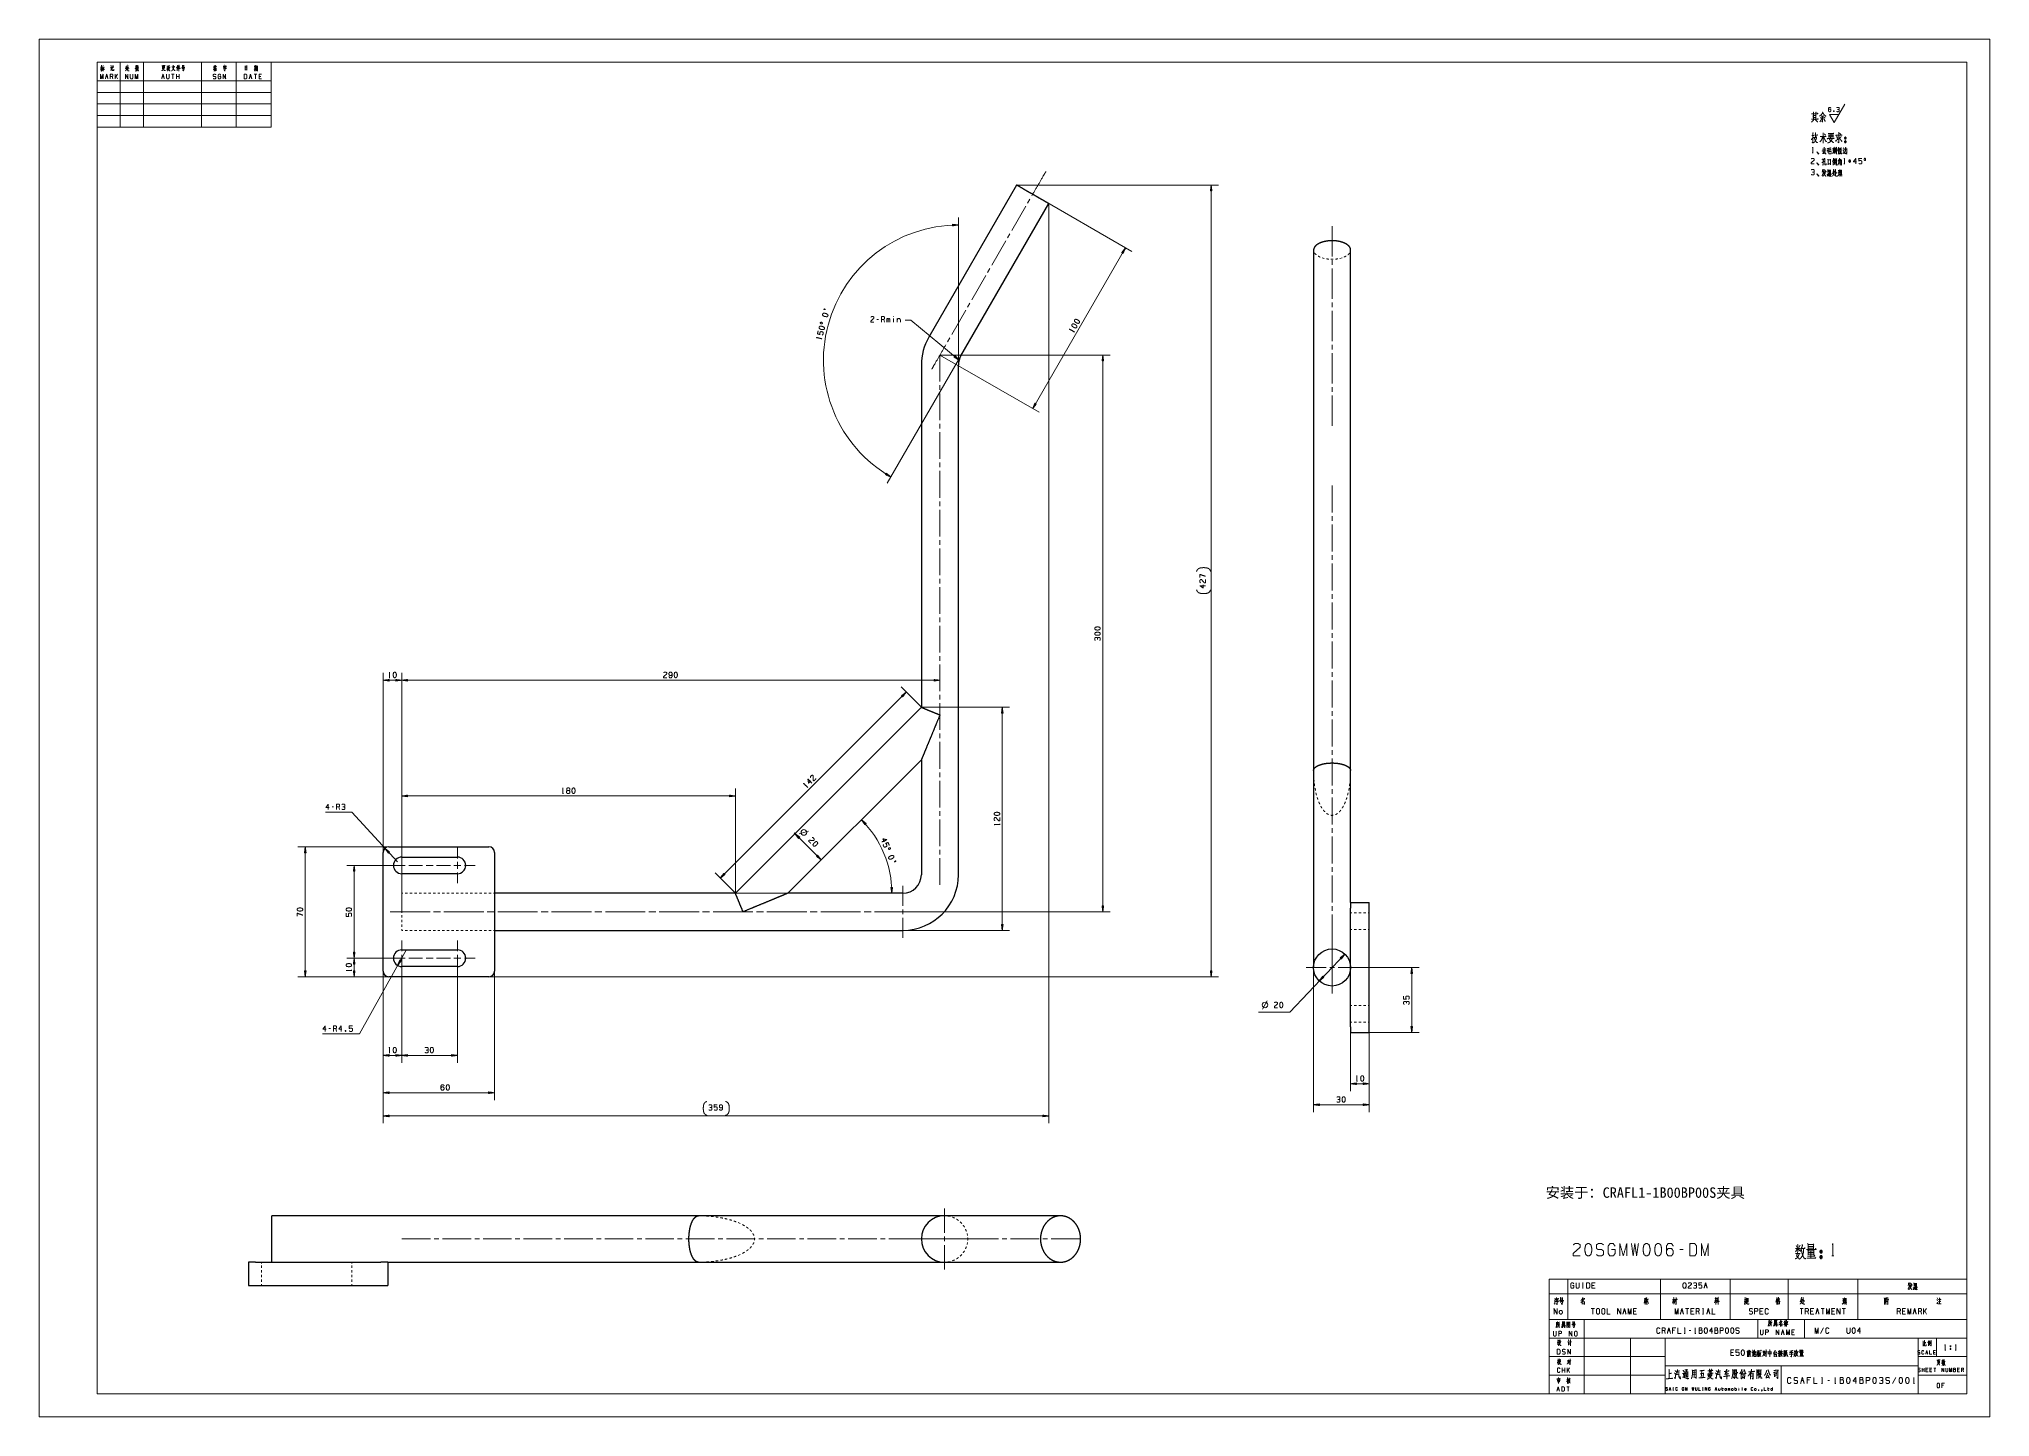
# Model space of a CAD drawing. Header units: millimetres. Extents: x 0 to 841, y 0 to 594.
import ezdxf

# ---------------------------------------------------------------- set-up
doc = ezdxf.new("R2010")
doc.units = ezdxf.units.MM
doc.layers.add('101', color=7, linetype='Continuous', true_color=0xffffff)

msp = doc.modelspace()

# ---------------------------------------------------------------- texts
at = {"layer": '101', "color": 95, "linetype": 'Continuous', "lineweight": 18, "insert": (649.48, 98.98), "char_height": 4.5, "width": 12383.9218, "attachment_point": 1}
msp.add_mtext('{\\fSimSun|b0|i0|c134|p2;安装于：CRAFL1-1B00BP00S夹具}', dxfattribs=at)

# ---------------------------------------------------------------- linework, layer by layer
at = {"layer": '101', "color": 133, "linetype": 'Continuous', "lineweight": 18}
for p, q in [((0, 594), (0, 0)), ((841, 594), (0, 594)), ((841, 0), (841, 594)), ((25, 584), (100, 584)), ((25, 584), (100, 584)), ((25, 584), (25, 10)), ((831, 584), (25, 584)), ((25, 584), (100, 584)), ((25, 584), (25, 556)), ((35, 584), (35, 556)), ((45, 584), (45, 556)), ((70, 584), (70, 556)), ((85, 584), (85, 556)), ((100, 584), (100, 556)), ((831, 10), (831, 584)), ((25, 576), (100, 576)), ((25, 571), (100, 571)), ((25, 566), (100, 566)), ((25, 561), (100, 561)), ((25, 556), (100, 556)), ((651, 42), (651, 10)), ((651, 42), (831, 42)), ((651, 34), (831, 34)), ((666, 42), (666, 10)), ((686, 34), (686, 10)), ((701, 34), (701, 10)), ((741, 42), (741, 34)), ((761, 42), (761, 34)), ((810, 34), (810, 10)), ((818, 34), (818, 26)), ((651, 26), (701, 26)), ((810, 26), (831, 26)), ((651, 18), (701, 18)), ((701, 22), (810, 22)), ((751, 22), (751, 10)), ((810, 18), (831, 18)), ((25, 10), (831, 10)), ((651, 10), (831, 10)), ((0, 0), (841, 0))]:
    msp.add_line(p, q, dxfattribs=at)
at = {"layer": '101', "color": 72, "linetype": 'Continuous', "lineweight": 18}
for p, q in [((26.57, 581.85), (27.19, 581.97)), ((26.93, 581.62), (27.15, 581.35)), ((27.22, 581.66), (28.18, 581.81)), ((27.36, 582.28), (27.94, 582.41)), ((41.57, 581.89), (42.36, 582.05)), ((42.47, 581.83), (43.02, 581.95)), ((53.4, 581.76), (53.93, 581.85)), ((55.14, 580.54), (55.6, 581.1)), ((75.48, 582.24), (75.9, 582.3)), ((75.58, 582.22), (75.68, 581.91)), ((76.06, 581.31), (75.59, 581.23)), ((76.05, 582.18), (76.58, 582.28)), ((76.21, 582.16), (76.34, 581.83)), ((92.79, 582.1), (93.66, 582.22)), ((93.07, 581.74), (93.34, 581.81)), ((93.09, 581.39), (93.32, 581.45)), ((93.83, 581.72), (94.08, 581.79)), ((28.89, 577.84), (29.45, 577.84)), ((31.85, 576.85), (31.57, 577.84)), ((32.86, 576.85), (32.86, 578.81)), ((33.82, 578.81), (32.86, 577.45)), ((33.82, 576.85), (33.27, 578.03)), ((53.17, 577.84), (53.72, 577.84)), ((58.25, 578.81), (57.13, 578.81)), ((57.69, 578.81), (57.69, 576.85)), ((59.25, 576.85), (59.25, 578.81)), ((60.37, 577.84), (59.25, 577.84)), ((60.37, 576.85), (60.37, 578.81)), ((90.88, 577.84), (91.43, 577.84)), ((93.83, 578.81), (92.72, 578.81)), ((93.28, 578.81), (93.28, 576.85)), ((95.68, 577.84), (94.84, 577.84)), ((764.18, 552.37), (765.08, 552.37)), ((765.08, 551.59), (766.22, 551.59)), ((774.41, 547.04), (774.56, 546.89)), ((774.47, 546.94), (774.47, 545.06)), ((774.75, 547.39), (774.89, 547.24)), ((777.78, 547.16), (778, 546.76)), ((764.39, 544.94), (764.81, 544.94)), ((773.46, 546.34), (774.13, 546.36)), ((773.46, 541.77), (773.46, 539.6)), ((773.65, 539.87), (774.31, 540.3)), ((773.81, 545.71), (774.13, 544.94)), ((774.03, 541.4), (774.03, 540.12)), ((774.15, 541.82), (774.33, 541.32)), ((774.79, 542.5), (775.03, 542.42)), ((775.86, 540.55), (776.97, 540.55)), ((775.9, 541.1), (776.99, 541.1)), ((776, 542.07), (776.69, 542.07)), ((776.78, 542.27), (776.44, 541.8)), ((777.64, 546.09), (777.96, 546.09)), ((778.05, 540.17), (778.47, 540.17)), ((781.03, 541.37), (780.02, 541.37)), ((780.86, 541.85), (780.2, 540.9)), ((780.2, 541.85), (780.87, 540.9)), ((780.52, 540.65), (780.52, 542.07)), ((769.24, 536.34), (769.91, 536.34)), ((771.18, 537.46), (772.28, 537.46)), ((771.2, 536.56), (772.28, 536.56)), ((771.27, 537.19), (771.47, 536.76)), ((771.75, 537.36), (771.75, 535.61)), ((772.1, 537.19), (771.93, 536.76)), ((772.28, 537.59), (772.28, 536.36)), ((773.53, 536.96), (773.96, 536.96)), ((775.81, 537.24), (775.81, 535.41)), ((776.25, 536.76), (777.03, 536.76)), ((361.87, 473.16), (361.19, 473.16)), ((364.48, 471.96), (364.14, 473.16)), ((365.41, 471.96), (365.41, 473.53)), ((368.36, 473.53), (368.36, 471.96)), ((369.96, 473.53), (369.96, 471.96)), ((337.35, 464.56), (337.46, 464.97)), ((446.1, 467.59), (446.31, 467.96)), ((150.87, 318.69), (151.29, 318.69)), ((331.12, 271.29), (331.42, 271.59)), ((126.97, 263.01), (126.3, 263.01)), ((129.58, 261.81), (129.25, 263.01)), ((225.64, 268.79), (226.07, 268.79)), ((327.68, 251.41), (331.67, 252.58)), ((414.14, 255.23), (414.14, 255.66)), ((134.76, 192.29), (134.76, 192.71)), ((527.46, 175.78), (529.46, 179.43)), ((125.66, 167.4), (124.99, 167.4)), ((128.27, 166.2), (127.93, 167.4)), ((132.06, 166.65), (132.22, 166.22)), ((150.87, 156.97), (151.29, 156.97)), ((567.92, 144.74), (568.34, 144.74)), ((708.77, 72.13), (707.29, 72.13)), ((757.13, 70.42), (759.16, 70.42)), ((757.91, 72.35), (757.21, 71.25)), ((757.48, 73.89), (757.83, 73.12)), ((758.42, 72.29), (759.04, 71.58)), ((759.12, 74), (758.61, 73.12)), ((772.81, 69.48), (773.74, 69.48)), ((651, 59.46), (651, 53.11)), ((651, 59.46), (659, 59.46)), ((659, 59.46), (699, 59.46)), ((659, 59.46), (659, 53.11)), ((699, 59.46), (699, 53.11)), ((699, 59.46), (729, 59.46)), ((729, 59.46), (729, 53.11)), ((729, 59.46), (754, 59.46)), ((754, 59.46), (784, 59.46)), ((754, 59.46), (754, 53.11)), ((784, 59.46), (831, 59.46)), ((784, 59.46), (784, 53.11)), ((831, 59.46), (831, 53.11)), ((651, 53.11), (659, 53.11)), ((651, 53.11), (651, 42)), ((655.84, 51.23), (656.76, 51.23)), ((655.84, 50.53), (656.76, 50.53)), ((656.78, 51.45), (656.78, 50.3)), ((659, 53.11), (699, 53.11)), ((659, 53.11), (659, 42)), ((665.23, 50.65), (665.55, 50.17)), ((665.35, 57.85), (665.68, 57.85)), ((665.35, 55.48), (665.68, 55.48)), ((665.52, 57.85), (665.52, 55.48)), ((670.41, 56.68), (669.41, 56.68)), ((692.35, 51.08), (692.35, 48.55)), ((692.78, 50.68), (693.56, 50.68)), ((693.63, 50.98), (693.45, 50.35)), ((699, 53.11), (729, 53.11)), ((699, 53.11), (699, 42)), ((704.6, 50.62), (704.21, 49.08)), ((718.09, 56.68), (718.76, 56.68)), ((722.49, 51.18), (722.62, 50.6)), ((723.15, 51.18), (722.94, 50.53)), ((723.33, 51.2), (723.61, 50.62)), ((729, 53.11), (729, 42)), ((729, 53.11), (754, 53.11)), ((735.15, 50.65), (735.82, 50.65)), ((736.1, 51.03), (736.7, 51.03)), ((736.7, 51.25), (736.7, 49.55)), ((749.02, 50.6), (748.74, 49.45)), ((754, 53.11), (754, 42)), ((754, 53.11), (784, 53.11)), ((759.6, 50.68), (760.03, 50.68)), ((777.81, 50.95), (777.81, 49.13)), ((778.25, 50.48), (779.03, 50.48)), ((784, 53.11), (784, 42)), ((784, 53.11), (831, 53.11)), ((795.52, 51.1), (795.87, 51.1)), ((796.17, 50.6), (796.17, 48.53)), ((796.84, 51.45), (797.02, 51.3)), ((806.33, 56.4), (807, 56.4)), ((808.27, 57.53), (809.36, 57.53)), ((808.29, 56.62), (809.36, 56.62)), ((808.36, 57.25), (808.55, 56.83)), ((808.83, 57.43), (808.83, 55.68)), ((809.19, 57.25), (809.01, 56.83)), ((809.36, 57.65), (809.36, 56.43)), ((818.12, 50.6), (818.42, 50.13)), ((818.21, 51.3), (818.51, 50.75)), ((831, 53.11), (831, 42)), ((656.05, 50.08), (655.84, 49.38)), ((655.89, 49.65), (656.78, 49.65)), ((670.45, 46.74), (669.11, 46.74)), ((669.78, 46.74), (669.78, 44.36)), ((683.1, 45.56), (683.77, 45.56)), ((688.33, 45.56), (687.32, 45.56)), ((691.88, 50.4), (692.64, 50.4)), ((692.21, 50.35), (691.95, 49.13)), ((692.39, 50.17), (692.6, 49.7)), ((692.87, 50.13), (692.55, 49)), ((692.8, 50.17), (692.94, 49.95)), ((693.38, 50.08), (693.79, 48.98)), ((704.74, 50.35), (705.04, 49.9)), ((707.86, 45.56), (708.53, 45.56)), ((711.14, 46.74), (709.8, 46.74)), ((710.47, 46.74), (710.47, 44.36)), ((713.08, 45.56), (712.08, 45.56)), ((715.7, 44.36), (715.36, 45.56)), ((717.12, 46.74), (717.46, 46.74)), ((717.12, 44.36), (717.46, 44.36)), ((717.3, 46.74), (717.3, 44.36)), ((719.24, 45.56), (719.91, 45.56)), ((722.72, 50.25), (722.32, 49.17)), ((722.37, 50.25), (723.18, 50.25)), ((722.87, 50.25), (723.18, 49.77)), ((723.31, 50.38), (723.52, 49.92)), ((735.06, 49.95), (735.87, 49.95)), ((742.85, 45.56), (741.84, 45.56)), ((760.45, 46.74), (759.11, 46.74)), ((759.78, 46.74), (759.78, 44.36)), ((762.73, 44.36), (762.39, 45.56)), ((764.67, 45.56), (763.66, 45.56)), ((766.27, 45.56), (766.94, 45.56)), ((769.56, 46.74), (768.21, 46.74)), ((768.88, 46.74), (768.88, 44.36)), ((773.77, 45.56), (772.76, 45.56)), ((778.66, 46.74), (777.32, 46.74)), ((777.99, 46.74), (777.99, 44.36)), ((802.37, 44.36), (802.04, 45.56)), ((804.31, 45.56), (803.31, 45.56)), ((808.19, 45.56), (808.87, 45.56)), ((811.48, 44.36), (811.14, 45.56)), ((813.58, 46.74), (812.41, 45.09)), ((812.41, 44.36), (812.41, 46.74)), ((813.58, 44.36), (812.91, 45.79)), ((651, 42), (659, 42)), ((656.97, 38.94), (657.52, 39.09)), ((657.27, 40.33), (657.26, 39.02)), ((659, 42), (699, 42)), ((699, 42), (729, 42)), ((700.98, 36.05), (700.65, 37.25)), ((702.25, 37.25), (702.93, 37.25)), ((705.03, 37.48), (704.19, 37.48)), ((709.21, 36.05), (709.63, 36.05)), ((712.03, 37.25), (711.36, 37.25)), ((713.76, 36.05), (714.18, 36.05)), ((729, 42), (754, 42)), ((748.4, 39.55), (748.95, 39.71)), ((748.7, 40.95), (748.68, 39.64)), ((751.37, 36.54), (751.96, 36.54)), ((752.19, 40.66), (752.91, 40.86)), ((754, 42), (784, 42)), ((756.48, 36.54), (755.59, 36.54)), ((769.28, 38.43), (767.94, 36.05)), ((784, 42), (831, 42)), ((730.24, 27.73), (729.24, 27.73)), ((736.65, 28.85), (736.9, 28.4)), ((736.74, 26.23), (736.91, 25.95)), ((737.41, 28.85), (737.2, 28.4)), ((738.39, 27.75), (739.05, 27.75)), ((738.96, 27.4), (740.02, 28.08)), ((740.88, 27.93), (740.55, 26.65)), ((740.99, 27.75), (741.29, 27.1)), ((741.41, 27.7), (742.12, 27.7)), ((743.07, 28.38), (743.74, 28.38)), ((750.13, 28.75), (750.34, 28.35)), ((751.97, 26.28), (752.28, 26)), ((753.03, 28.28), (753.03, 26.05)), ((756.82, 27.58), (757.19, 27.58)), ((756.89, 28.85), (757.07, 28.35)), ((759.25, 26.88), (760.1, 26.88)), ((759.25, 26.58), (760.08, 26.58)), ((759.87, 28.7), (759.87, 28.25)), ((812.26, 31.78), (812.58, 31.9)), ((813.52, 27.84), (813.96, 27.84)), ((817.35, 27.84), (816.69, 27.84)), ((821.51, 28.84), (821.94, 28.84)), ((823.82, 29.56), (823.82, 29.09)), ((823.82, 29.56), (824.16, 29.56)), ((826.06, 28.84), (826.49, 28.84)), ((655.1, 24.43), (654.54, 24.28)), ((654.9, 24.18), (655.11, 23.91)), ((656.65, 19.22), (656.65, 21.19)), ((657.76, 20.22), (656.65, 20.22)), ((657.76, 19.22), (657.76, 21.19)), ((658.77, 19.22), (658.77, 21.19)), ((659.73, 21.19), (658.77, 19.82)), ((659.73, 19.22), (659.18, 20.4)), ((706.12, 18.97), (707.02, 19.22)), ((709.73, 18.7), (710.51, 18.87)), ((709.73, 18.08), (710.56, 18.28)), ((712.95, 18.18), (714.07, 18.46)), ((714.02, 19.28), (712.97, 19.01)), ((716.73, 19.91), (716.46, 16.9)), ((719.77, 19.08), (721.14, 19.32)), ((723.8, 18.97), (724.7, 19.22)), ((730.5, 19.28), (730.11, 19.22)), ((730.48, 18.53), (730.11, 18.42)), ((738.65, 18.18), (737.79, 18.08)), ((737.79, 17.42), (738.65, 17.53)), ((739.33, 19.73), (739.14, 19.63)), ((741.92, 19.53), (741.4, 19.46)), ((800.48, 17.05), (799, 14.43)), ((811.72, 19.53), (811.72, 21.1)), ((812.61, 20.32), (811.72, 20.32)), ((812.61, 19.53), (812.61, 21.1)), ((814.08, 20.32), (813.41, 20.32)), ((815.78, 20.32), (815.11, 20.32)), ((817.7, 21.1), (816.81, 21.1)), ((817.25, 21.1), (817.25, 19.53)), ((820.26, 23.91), (821.05, 24.07)), ((821.16, 23.85), (821.7, 23.97)), ((827.66, 20.32), (826.99, 20.32)), ((829.58, 19.53), (829.36, 20.32)), ((654.58, 12.07), (655.14, 12.07)), ((654.8, 15.56), (655.33, 15.64)), ((659.66, 13.05), (658.54, 13.05)), ((659.17, 16.24), (658.6, 16.12)), ((658.97, 15.95), (659.16, 15.71)), ((659.1, 13.05), (659.1, 11.08)), ((702.89, 12.12), (703.26, 12.12)), ((704.39, 12.76), (704.58, 12.76)), ((704.39, 11.45), (704.58, 11.45)), ((704.49, 12.76), (704.49, 11.45)), ((717.12, 12.76), (717.31, 12.76)), ((717.12, 11.45), (717.31, 11.45)), ((717.22, 12.76), (717.22, 11.45)), ((722.69, 12.12), (723.06, 12.12)), ((725.33, 12.32), (726.07, 12.32)), ((728.16, 11.45), (728.16, 12.32)), ((730.99, 11.8), (730.99, 12.76)), ((732.78, 12.32), (732.78, 11.45)), ((734.19, 12.78), (734.19, 11.45)), ((745.13, 12.32), (745.87, 12.32)), ((759.77, 15.75), (760.51, 15.75)), ((763.14, 16), (762.22, 16)), ((768.39, 14.43), (768.86, 14.43)), ((771.82, 15.75), (771.08, 15.75)), ((774.05, 14.43), (774.51, 14.43)), ((807.99, 14.43), (808.46, 14.43)), ((821, 13.74), (820.31, 13.74))]:
    msp.add_line(p, q, dxfattribs=at)
at = {"layer": '101', "color": 43, "linetype": 'Continuous', "lineweight": 18}
for p, q in [((773.8, 557.95), (778.41, 565.95)), ((771.78, 561.45), (775.82, 561.45)), ((773.8, 557.95), (771.78, 561.45)), ((773.62, 563.04), (773.74, 562.7))]:
    msp.add_line(p, q, dxfattribs=at)
at = {"layer": '101', "color": 251, "linetype": 'Continuous', "lineweight": 25}
for p, q in [((421.42, 531.05), (383.56, 465.48)), ((397.42, 457.48), (435.28, 523.05)), ((549.4, 503.05), (549.4, 437.48)), ((565.4, 437.48), (565.4, 503.05)), ((380.35, 453.48), (380.35, 305.93)), ((396.35, 233.77), (396.35, 453.48)), ((549.4, 429.48), (549.4, 278.62)), ((565.4, 278.62), (565.4, 429.48)), ((380.35, 305.93), (300.18, 225.77)), ((322.81, 225.77), (380.35, 283.31)), ((380.35, 283.31), (380.35, 233.77)), ((549.4, 278.62), (549.4, 193.77)), ((565.4, 221.77), (565.4, 278.62)), ((150.75, 245.77), (193.95, 245.77)), ((148.35, 192.17), (148.35, 243.37)), ((156.35, 241.37), (180.35, 241.37)), ((196.35, 243.37), (196.35, 192.17)), ((180.35, 234.17), (156.35, 234.17)), ((300.18, 225.77), (196.35, 225.77)), ((372.35, 225.77), (322.81, 225.77)), ((565.4, 221.77), (573.4, 221.77)), ((565.4, 168.17), (565.4, 219.37)), ((573.4, 168.17), (573.4, 219.37)), ((196.35, 209.77), (372.35, 209.77)), ((156.35, 201.37), (180.35, 201.37)), ((180.35, 194.17), (156.35, 194.17)), ((193.95, 189.77), (150.75, 189.77)), ((565.4, 165.77), (573.4, 165.77)), ((284.28, 86.73), (100.35, 86.73)), ((390.35, 86.73), (284.28, 86.73)), ((440.35, 86.73), (393.03, 86.73)), ((90.35, 66.73), (90.35, 56.73)), ((93.35, 66.73), (147.35, 66.73)), ((150.35, 66.73), (284.28, 66.73)), ((150.35, 66.73), (150.35, 56.73)), ((284.28, 66.73), (390.35, 66.73)), ((393.03, 66.73), (440.35, 66.73)), ((93.35, 56.73), (147.35, 56.73))]:
    msp.add_line(p, q, dxfattribs=at)
at = {"layer": '101', "color": 22, "linetype": 'Continuous', "lineweight": 18}
for p, q in [((421.42, 531.05), (508.45, 531.05)), ((505.28, 531.05), (504.94, 528.51)), ((505.15, 528.51), (505.15, 530.09)), ((505.2, 528.51), (505.2, 530.47)), ((505.25, 528.51), (505.25, 530.86)), ((505.61, 528.51), (505.28, 531.05)), ((505.28, 189.77), (505.28, 531.05)), ((505.3, 528.51), (505.3, 530.86)), ((505.35, 528.51), (505.35, 530.47)), ((505.4, 528.51), (505.4, 530.09)), ((428.35, 527.05), (471.1, 502.36)), ((435.28, 523.05), (435.28, 126.59)), ((504.94, 528.51), (504.94, 528.54)), ((504.94, 528.51), (504.94, 528.54)), ((504.94, 528.51), (505.61, 528.51)), ((505, 528.51), (505, 528.93)), ((505.05, 528.51), (505.05, 529.31)), ((505.1, 528.51), (505.1, 529.7)), ((505.45, 528.51), (505.45, 529.7)), ((505.5, 528.51), (505.5, 529.31)), ((505.55, 528.51), (505.55, 528.93)), ((505.61, 528.51), (505.61, 528.54)), ((505.61, 528.51), (505.61, 528.54)), ((396.35, 513.83), (393.8, 514.14)), ((393.8, 514.14), (393.81, 513.47)), ((393.8, 514.13), (393.84, 514.13)), ((393.8, 514.13), (393.84, 514.13)), ((393.8, 514.08), (394.22, 514.09)), ((393.8, 514.03), (394.61, 514.04)), ((393.81, 513.98), (394.99, 513.99)), ((393.81, 513.93), (395.38, 513.95)), ((393.81, 513.88), (395.77, 513.9)), ((393.81, 513.83), (396.15, 513.85)), ((393.81, 513.47), (396.35, 513.83)), ((393.81, 513.78), (396.15, 513.8)), ((393.81, 513.73), (395.77, 513.75)), ((393.81, 513.68), (395.38, 513.69)), ((393.81, 513.62), (395, 513.64)), ((393.81, 513.57), (394.61, 513.58)), ((393.81, 513.52), (394.23, 513.53)), ((393.81, 513.47), (393.84, 513.47)), ((393.81, 513.47), (393.84, 513.47)), ((396.35, 453.48), (396.35, 517.01)), ((428.35, 434.67), (468.35, 503.95)), ((468.35, 503.95), (466.79, 501.92)), ((466.79, 501.92), (467.37, 501.58)), ((466.8, 501.92), (466.81, 501.94)), ((466.8, 501.92), (466.81, 501.94)), ((466.84, 501.89), (467.05, 502.25)), ((466.89, 501.87), (467.29, 502.56)), ((466.93, 501.84), (467.53, 502.87)), ((466.97, 501.82), (467.76, 503.18)), ((467.02, 501.79), (468, 503.49)), ((467.06, 501.76), (468.24, 503.8)), ((467.11, 501.74), (468.28, 503.77)), ((467.15, 501.71), (468.13, 503.41)), ((467.19, 501.69), (467.98, 503.05)), ((467.24, 501.66), (467.83, 502.69)), ((467.28, 501.64), (467.68, 502.33)), ((467.33, 501.61), (467.54, 501.97)), ((467.37, 501.58), (468.35, 503.95)), ((467.37, 501.59), (467.39, 501.61)), ((467.37, 501.59), (467.39, 501.61)), ((373.33, 472.77), (375.87, 472.77)), ((375.87, 472.77), (396.62, 455.55)), ((397.42, 457.48), (365.66, 402.47)), ((388.35, 457.77), (461.75, 457.77)), ((388.35, 457.77), (431.1, 433.08)), ((394.88, 457.43), (394.45, 456.92)), ((394.45, 456.92), (396.62, 455.55)), ((394.45, 456.92), (394.48, 456.9)), ((394.45, 456.92), (394.48, 456.9)), ((394.49, 456.96), (394.81, 456.69)), ((394.52, 457), (395.14, 456.48)), ((394.55, 457.04), (395.47, 456.28)), ((394.58, 457.08), (395.8, 456.07)), ((394.62, 457.11), (396.13, 455.86)), ((394.65, 457.15), (396.45, 455.65)), ((394.68, 457.19), (396.49, 455.69)), ((394.71, 457.23), (396.22, 455.98)), ((394.75, 457.27), (395.96, 456.26)), ((394.78, 457.31), (395.69, 456.55)), ((394.81, 457.35), (395.43, 456.84)), ((394.84, 457.39), (395.16, 457.12)), ((394.88, 457.43), (394.9, 457.41)), ((396.62, 455.55), (394.88, 457.43)), ((394.88, 457.43), (394.9, 457.41)), ((458.58, 457.77), (458.24, 455.23)), ((458.24, 455.23), (458.91, 455.23)), ((458.25, 455.23), (458.25, 455.26)), ((458.25, 455.23), (458.25, 455.26)), ((458.3, 455.23), (458.3, 455.65)), ((458.35, 455.23), (458.35, 456.03)), ((458.4, 455.23), (458.4, 456.42)), ((458.45, 455.23), (458.45, 456.8)), ((458.5, 455.23), (458.5, 457.19)), ((458.55, 455.23), (458.55, 457.57)), ((458.58, 457.77), (458.58, 217.77)), ((458.91, 455.23), (458.58, 457.77)), ((458.6, 455.23), (458.6, 457.57)), ((458.65, 455.23), (458.65, 457.19)), ((458.7, 455.23), (458.7, 456.8)), ((458.75, 455.23), (458.75, 456.42)), ((458.8, 455.23), (458.8, 456.03)), ((458.85, 455.23), (458.85, 455.65)), ((458.91, 455.23), (458.91, 455.26)), ((458.91, 455.23), (458.91, 455.26)), ((429.33, 437.04), (428.35, 434.67)), ((428.35, 434.67), (429.91, 436.7)), ((429.6, 436.88), (428.43, 434.85)), ((429.65, 436.86), (428.47, 434.82)), ((429.56, 436.91), (428.58, 435.21)), ((429.69, 436.83), (428.71, 435.13)), ((429.51, 436.93), (428.73, 435.57)), ((429.47, 436.96), (428.88, 435.93)), ((429.73, 436.81), (428.95, 435.44)), ((429.43, 436.98), (429.02, 436.29)), ((429.38, 437.01), (429.17, 436.65)), ((429.78, 436.78), (429.18, 435.75)), ((429.34, 437.03), (429.32, 437.01)), ((429.34, 437.03), (429.32, 437.01)), ((429.91, 436.7), (429.33, 437.04)), ((429.82, 436.75), (429.42, 436.06)), ((429.87, 436.73), (429.66, 436.37)), ((429.91, 436.7), (429.89, 436.68)), ((429.91, 436.7), (429.89, 436.68)), ((365.23, 406.8), (364.89, 406.22)), ((364.89, 406.23), (364.92, 406.21)), ((364.89, 406.23), (364.92, 406.21)), ((364.89, 406.22), (367.24, 405.22)), ((364.92, 406.27), (365.28, 406.06)), ((364.94, 406.31), (365.63, 405.9)), ((364.97, 406.36), (365.99, 405.75)), ((364.99, 406.4), (366.35, 405.6)), ((365.02, 406.44), (366.71, 405.45)), ((365.04, 406.49), (367.06, 405.29)), ((365.07, 406.53), (367.09, 405.34)), ((365.1, 406.58), (366.78, 405.58)), ((365.12, 406.62), (366.48, 405.82)), ((365.15, 406.66), (366.17, 406.06)), ((365.17, 406.71), (365.87, 406.3)), ((365.2, 406.75), (365.56, 406.54)), ((367.24, 405.22), (365.23, 406.8)), ((365.23, 406.79), (365.25, 406.78)), ((365.23, 406.79), (365.25, 406.78)), ((148.35, 243.37), (148.35, 320.77)), ((156.35, 225.77), (156.35, 320.77)), ((156.35, 217.77), (156.35, 320.77)), ((150.89, 317.93), (148.35, 317.59)), ((148.35, 317.59), (156.35, 317.59)), ((148.35, 317.59), (150.89, 317.26)), ((150.89, 317.62), (148.54, 317.62)), ((150.89, 317.57), (148.54, 317.57)), ((150.89, 317.67), (148.93, 317.67)), ((150.89, 317.52), (148.93, 317.52)), ((150.89, 317.72), (149.31, 317.72)), ((150.89, 317.47), (149.31, 317.47)), ((150.89, 317.77), (149.7, 317.77)), ((150.89, 317.42), (149.7, 317.42)), ((150.89, 317.82), (150.08, 317.82)), ((150.89, 317.36), (150.08, 317.36)), ((150.89, 317.87), (150.47, 317.87)), ((150.89, 317.31), (150.47, 317.31)), ((150.89, 317.92), (150.85, 317.92)), ((150.89, 317.92), (150.85, 317.92)), ((150.89, 317.26), (150.85, 317.26)), ((150.89, 317.26), (150.85, 317.26)), ((150.89, 317.26), (150.89, 317.93)), ((153.81, 317.93), (153.81, 317.26)), ((156.35, 317.59), (153.81, 317.93)), ((153.81, 317.92), (153.84, 317.92)), ((153.81, 317.92), (153.84, 317.92)), ((153.81, 317.87), (154.22, 317.87)), ((153.81, 317.82), (154.61, 317.82)), ((153.81, 317.77), (155, 317.77)), ((153.81, 317.72), (155.38, 317.72)), ((153.81, 317.67), (155.77, 317.67)), ((153.81, 317.62), (156.15, 317.62)), ((153.81, 317.26), (156.35, 317.59)), ((153.81, 317.57), (156.15, 317.57)), ((153.81, 317.52), (155.77, 317.52)), ((153.81, 317.47), (155.38, 317.47)), ((153.81, 317.42), (155, 317.42)), ((153.81, 317.36), (154.61, 317.36)), ((153.81, 317.31), (154.22, 317.31)), ((153.81, 317.26), (153.84, 317.26)), ((153.81, 317.26), (153.84, 317.26)), ((158.89, 317.93), (156.35, 317.59)), ((156.35, 317.59), (158.89, 317.26)), ((156.35, 317.59), (388.35, 317.59)), ((158.89, 317.62), (156.54, 317.62)), ((158.89, 317.57), (156.54, 317.57)), ((158.89, 317.67), (156.93, 317.67)), ((158.89, 317.52), (156.93, 317.52)), ((158.89, 317.72), (157.31, 317.72)), ((158.89, 317.47), (157.31, 317.47)), ((158.89, 317.77), (157.7, 317.77)), ((158.89, 317.42), (157.7, 317.42)), ((158.89, 317.82), (158.08, 317.82)), ((158.89, 317.36), (158.08, 317.36)), ((158.89, 317.87), (158.47, 317.87)), ((158.89, 317.31), (158.47, 317.31)), ((158.89, 317.92), (158.85, 317.92)), ((158.89, 317.92), (158.85, 317.92)), ((158.89, 317.26), (158.85, 317.26)), ((158.89, 317.26), (158.85, 317.26)), ((158.89, 317.26), (158.89, 317.93)), ((373.83, 312.45), (293.66, 232.29)), ((380.35, 305.93), (371.58, 314.7)), ((373.83, 312.45), (371.79, 310.89)), ((371.87, 310.82), (372.44, 311.39)), ((371.9, 310.78), (372.75, 311.63)), ((371.94, 310.75), (373.05, 311.86)), ((371.98, 310.71), (373.36, 312.1)), ((372.01, 310.68), (373.67, 312.34)), ((372.05, 310.64), (373.71, 312.3)), ((372.08, 310.6), (373.47, 311.99)), ((372.12, 310.57), (373.23, 311.68)), ((372.16, 310.53), (373, 311.37)), ((372.27, 310.42), (373.83, 312.45)), ((388.35, 317.59), (385.81, 317.93)), ((385.81, 317.93), (385.81, 317.26)), ((385.81, 317.92), (385.84, 317.92)), ((385.81, 317.92), (385.84, 317.92)), ((385.81, 317.87), (386.22, 317.87)), ((385.81, 317.82), (386.61, 317.82)), ((385.81, 317.77), (387, 317.77)), ((385.81, 317.72), (387.38, 317.72)), ((385.81, 317.67), (387.77, 317.67)), ((385.81, 317.62), (388.15, 317.62)), ((385.81, 317.26), (388.35, 317.59)), ((385.81, 317.57), (388.15, 317.57)), ((385.81, 317.52), (387.77, 317.52)), ((385.81, 317.47), (387.38, 317.47)), ((385.81, 317.42), (387, 317.42)), ((385.81, 317.36), (386.61, 317.36)), ((385.81, 317.31), (386.22, 317.31)), ((385.81, 317.26), (385.84, 317.26)), ((385.81, 317.26), (385.84, 317.26)), ((371.79, 310.89), (372.27, 310.42)), ((371.8, 310.89), (371.82, 310.91)), ((371.8, 310.89), (371.82, 310.91)), ((371.83, 310.86), (372.13, 311.15)), ((372.19, 310.5), (372.76, 311.06)), ((372.23, 310.46), (372.52, 310.76)), ((372.26, 310.42), (372.29, 310.45)), ((372.26, 310.42), (372.29, 310.45)), ((380.35, 305.93), (418.41, 305.93)), ((415.23, 305.93), (414.9, 303.39)), ((414.9, 303.39), (414.9, 303.43)), ((414.9, 303.39), (414.9, 303.43)), ((414.9, 303.39), (415.57, 303.39)), ((414.95, 303.39), (414.95, 303.81)), ((415, 303.39), (415, 304.2)), ((415.05, 303.39), (415.05, 304.58)), ((415.11, 303.39), (415.11, 304.97)), ((415.16, 303.39), (415.16, 305.36)), ((415.21, 303.39), (415.21, 305.74)), ((415.23, 305.93), (415.23, 209.77)), ((415.57, 303.39), (415.23, 305.93)), ((415.26, 303.39), (415.26, 305.74)), ((415.31, 303.39), (415.31, 305.36)), ((415.36, 303.39), (415.36, 304.97)), ((415.41, 303.39), (415.41, 304.58)), ((415.46, 303.39), (415.46, 304.2)), ((415.51, 303.39), (415.51, 303.81)), ((415.56, 303.39), (415.56, 303.43)), ((415.56, 303.39), (415.56, 303.43)), ((156.35, 217.77), (156.35, 270.87)), ((300.18, 225.77), (300.18, 270.87)), ((134.84, 260.72), (123.51, 260.72)), ((154.49, 239.29), (134.84, 260.72)), ((158.89, 268.03), (156.35, 267.7)), ((156.35, 267.7), (300.18, 267.7)), ((156.35, 267.7), (158.89, 267.36)), ((158.89, 267.72), (156.54, 267.72)), ((158.89, 267.67), (156.54, 267.67)), ((158.89, 267.77), (156.93, 267.77)), ((158.89, 267.62), (156.93, 267.62)), ((158.89, 267.82), (157.31, 267.82)), ((158.89, 267.57), (157.31, 267.57)), ((158.89, 267.87), (157.7, 267.87)), ((158.89, 267.52), (157.7, 267.52)), ((158.89, 267.93), (158.08, 267.93)), ((158.89, 267.47), (158.08, 267.47)), ((158.89, 267.98), (158.47, 267.98)), ((158.89, 267.42), (158.47, 267.42)), ((158.89, 268.03), (158.85, 268.03)), ((158.89, 268.03), (158.85, 268.03)), ((158.89, 267.37), (158.85, 267.37)), ((158.89, 267.37), (158.85, 267.37)), ((158.89, 267.36), (158.89, 268.03)), ((297.64, 268.03), (297.67, 268.03)), ((297.64, 268.03), (297.67, 268.03)), ((297.64, 268.03), (297.64, 267.36)), ((300.18, 267.7), (297.64, 268.03)), ((297.64, 267.98), (298.06, 267.98)), ((297.64, 267.93), (298.44, 267.93)), ((297.64, 267.87), (298.83, 267.87)), ((297.64, 267.82), (299.22, 267.82)), ((297.64, 267.77), (299.6, 267.77)), ((297.64, 267.72), (299.99, 267.72)), ((297.64, 267.36), (300.18, 267.7)), ((297.64, 267.67), (299.99, 267.67)), ((297.64, 267.62), (299.6, 267.62)), ((297.64, 267.57), (299.22, 267.57)), ((297.64, 267.52), (298.83, 267.52)), ((297.64, 267.47), (298.44, 267.47)), ((297.64, 267.42), (298.06, 267.42)), ((297.64, 267.37), (297.67, 267.37)), ((297.64, 267.37), (297.67, 267.37)), ((356.51, 255.87), (354.5, 257.46)), ((354.5, 257.46), (356.03, 255.4)), ((356.25, 255.62), (354.61, 257.3)), ((356.28, 255.65), (354.65, 257.33)), ((356.21, 255.58), (354.84, 256.99)), ((356.32, 255.69), (354.95, 257.09)), ((356.17, 255.55), (355.08, 256.68)), ((356.36, 255.72), (355.26, 256.85)), ((356.14, 255.51), (355.31, 256.36)), ((356.1, 255.47), (355.54, 256.05)), ((356.39, 255.76), (355.56, 256.61)), ((356.07, 255.44), (355.77, 255.74)), ((356.43, 255.79), (355.87, 256.37)), ((356.03, 255.4), (356.01, 255.43)), ((356.03, 255.4), (356.01, 255.43)), ((356.03, 255.4), (356.51, 255.87)), ((356.47, 255.83), (356.17, 256.13)), ((356.5, 255.86), (356.48, 255.89)), ((356.5, 255.86), (356.48, 255.89)), ((150.75, 245.77), (111.61, 245.77)), ((114.78, 245.77), (114.45, 243.23)), ((114.55, 243.23), (114.55, 244.03)), ((114.6, 243.23), (114.6, 244.42)), ((114.66, 243.23), (114.66, 244.8)), ((114.71, 243.23), (114.71, 245.19)), ((114.76, 243.23), (114.76, 245.57)), ((114.78, 245.77), (114.78, 189.77)), ((115.12, 243.23), (114.78, 245.77)), ((114.81, 243.23), (114.81, 245.57)), ((114.86, 243.23), (114.86, 245.19)), ((114.91, 243.23), (114.91, 244.8)), ((114.96, 243.23), (114.96, 244.42)), ((115.01, 243.23), (115.01, 244.03)), ((151.09, 243.49), (149.12, 245.14)), ((149.12, 245.14), (150.59, 243.04)), ((150.82, 243.25), (149.24, 244.98)), ((150.86, 243.28), (149.27, 245.01)), ((150.79, 243.21), (149.46, 244.66)), ((150.9, 243.32), (149.57, 244.76)), ((150.75, 243.18), (149.68, 244.34)), ((150.94, 243.35), (149.87, 244.51)), ((150.71, 243.14), (149.91, 244.02)), ((150.97, 243.38), (150.17, 244.26)), ((151.01, 243.42), (150.47, 244.01)), ((337.18, 240.14), (325.56, 251.77)), ((327.9, 249.9), (325.87, 251.46)), ((325.87, 251.46), (327.43, 249.42)), ((327.65, 249.64), (325.99, 251.3)), ((327.68, 249.68), (326.02, 251.34)), ((327.61, 249.61), (326.22, 250.99)), ((327.72, 249.71), (326.33, 251.1)), ((327.58, 249.57), (326.46, 250.68)), ((327.76, 249.75), (326.64, 250.86)), ((327.54, 249.54), (326.7, 250.38)), ((327.5, 249.5), (326.94, 250.07)), ((327.79, 249.79), (326.95, 250.63)), ((327.47, 249.46), (327.17, 249.76)), ((327.83, 249.82), (327.26, 250.39)), ((327.43, 249.43), (327.41, 249.45)), ((327.43, 249.43), (327.41, 249.45)), ((327.43, 249.42), (327.9, 249.9)), ((327.86, 249.86), (327.57, 250.15)), ((327.9, 249.89), (327.88, 249.92)), ((327.9, 249.89), (327.88, 249.92)), ((114.45, 243.23), (114.45, 243.26)), ((114.45, 243.23), (114.45, 243.26)), ((114.45, 243.23), (115.12, 243.23)), ((114.5, 243.23), (114.5, 243.65)), ((115.06, 243.23), (115.06, 243.65)), ((115.11, 243.23), (115.11, 243.26)), ((115.11, 243.23), (115.11, 243.26)), ((156.35, 237.77), (132.68, 237.77)), ((135.86, 237.77), (135.52, 235.23)), ((135.58, 235.23), (135.58, 235.65)), ((135.63, 235.23), (135.63, 236.03)), ((135.68, 235.23), (135.68, 236.42)), ((135.73, 235.23), (135.73, 236.8)), ((135.78, 235.23), (135.78, 237.19)), ((135.83, 235.23), (135.83, 237.57)), ((135.86, 197.77), (135.86, 237.77)), ((136.19, 235.23), (135.86, 237.77)), ((135.88, 235.23), (135.88, 237.57)), ((135.93, 235.23), (135.93, 237.19)), ((135.98, 235.23), (135.98, 236.8)), ((136.03, 235.23), (136.03, 236.42)), ((136.08, 235.23), (136.08, 236.03)), ((136.13, 235.23), (136.13, 235.65)), ((150.67, 243.11), (150.13, 243.7)), ((150.64, 243.08), (150.35, 243.38)), ((150.6, 243.04), (150.58, 243.06)), ((150.6, 243.04), (150.58, 243.06)), ((150.59, 243.04), (151.09, 243.49)), ((151.05, 243.45), (150.77, 243.76)), ((151.08, 243.49), (151.06, 243.51)), ((151.08, 243.49), (151.06, 243.51)), ((335.62, 242.18), (335.15, 241.7)), ((335.15, 241.71), (335.18, 241.68)), ((335.15, 241.71), (335.18, 241.68)), ((335.15, 241.7), (337.18, 240.14)), ((335.19, 241.74), (335.49, 241.45)), ((335.23, 241.78), (335.79, 241.21)), ((335.26, 241.81), (336.1, 240.97)), ((335.3, 241.85), (336.41, 240.74)), ((335.33, 241.89), (336.72, 240.5)), ((335.37, 241.92), (337.03, 240.26)), ((335.41, 241.96), (337.06, 240.3)), ((335.44, 241.99), (336.83, 240.61)), ((335.48, 242.03), (336.59, 240.92)), ((335.51, 242.06), (336.35, 241.22)), ((335.55, 242.1), (336.12, 241.53)), ((335.58, 242.14), (335.88, 241.84)), ((337.18, 240.14), (335.62, 242.18)), ((335.62, 242.17), (335.64, 242.15)), ((335.62, 242.17), (335.64, 242.15)), ((135.52, 235.23), (136.19, 235.23)), ((135.53, 235.23), (135.53, 235.26)), ((135.53, 235.23), (135.53, 235.26)), ((136.19, 235.23), (136.19, 235.26)), ((136.19, 235.23), (136.19, 235.26)), ((300.18, 225.77), (291.41, 234.53)), ((295.22, 234.32), (293.66, 232.29)), ((293.66, 232.29), (295.69, 233.85)), ((295.44, 234.1), (293.78, 232.44)), ((295.47, 234.07), (293.81, 232.41)), ((295.4, 234.14), (294.02, 232.75)), ((295.51, 234.03), (294.12, 232.64)), ((295.37, 234.17), (294.25, 233.06)), ((295.55, 233.99), (294.43, 232.88)), ((295.33, 234.21), (294.49, 233.37)), ((295.29, 234.25), (294.73, 233.68)), ((295.58, 233.96), (294.74, 233.12)), ((295.26, 234.28), (294.96, 233.99)), ((295.62, 233.92), (295.05, 233.35)), ((295.22, 234.32), (295.2, 234.29)), ((295.22, 234.32), (295.2, 234.29)), ((295.69, 233.85), (295.22, 234.32)), ((295.65, 233.89), (295.36, 233.59)), ((295.69, 233.85), (295.67, 233.83)), ((295.69, 233.85), (295.67, 233.83)), ((367.92, 228.31), (367.25, 228.3)), ((367.25, 228.3), (367.26, 228.27)), ((367.25, 228.3), (367.62, 225.77)), ((367.25, 228.3), (367.26, 228.27)), ((367.31, 228.3), (367.31, 227.89)), ((367.36, 228.3), (367.37, 227.5)), ((367.41, 228.3), (367.42, 227.12)), ((367.46, 228.31), (367.48, 226.73)), ((367.51, 228.31), (367.54, 226.35)), ((367.56, 228.31), (367.59, 225.96)), ((367.61, 228.31), (367.64, 225.96)), ((367.62, 225.77), (367.92, 228.31)), ((367.66, 228.31), (367.69, 226.35)), ((367.71, 228.31), (367.73, 226.73)), ((367.76, 228.31), (367.78, 227.12)), ((367.81, 228.31), (367.82, 227.51)), ((367.86, 228.31), (367.87, 227.89)), ((367.92, 228.31), (367.92, 228.28)), ((367.92, 228.31), (367.92, 228.28)), ((300.18, 225.77), (370.8, 225.77)), ((458.91, 220.31), (458.24, 220.31)), ((458.24, 220.31), (458.58, 217.77)), ((458.25, 220.31), (458.25, 220.28)), ((458.25, 220.31), (458.25, 220.28)), ((458.3, 220.31), (458.3, 219.89)), ((458.35, 220.31), (458.35, 219.5)), ((458.4, 220.31), (458.4, 219.12)), ((458.45, 220.31), (458.45, 218.73)), ((458.5, 220.31), (458.5, 218.35)), ((458.55, 220.31), (458.55, 217.96)), ((458.58, 217.77), (458.91, 220.31)), ((458.6, 220.31), (458.6, 217.96)), ((458.65, 220.31), (458.65, 218.35)), ((458.7, 220.31), (458.7, 218.73)), ((458.75, 220.31), (458.75, 219.12)), ((458.8, 220.31), (458.8, 219.5)), ((458.85, 220.31), (458.85, 219.89)), ((458.91, 220.31), (458.91, 220.28)), ((458.91, 220.31), (458.91, 220.28)), ((383.52, 217.77), (461.75, 217.77)), ((415.57, 212.31), (414.9, 212.31)), ((414.9, 212.31), (415.23, 209.77)), ((414.9, 212.31), (414.9, 212.28)), ((414.9, 212.31), (414.9, 212.28)), ((414.95, 212.31), (414.95, 211.89)), ((415, 212.31), (415, 211.5)), ((415.05, 212.31), (415.05, 211.12)), ((415.11, 212.31), (415.11, 210.73)), ((415.16, 212.31), (415.16, 210.35)), ((415.21, 212.31), (415.21, 209.96)), ((415.23, 209.77), (415.57, 212.31)), ((415.26, 212.31), (415.26, 209.96)), ((415.31, 212.31), (415.31, 210.35)), ((415.36, 212.31), (415.36, 210.73)), ((415.41, 212.31), (415.41, 211.12)), ((415.46, 212.31), (415.46, 211.5)), ((415.51, 212.31), (415.51, 211.89)), ((415.56, 212.31), (415.56, 212.28)), ((415.56, 212.31), (415.56, 212.28)), ((372.35, 209.77), (418.41, 209.77)), ((156.35, 197.77), (132.68, 197.77)), ((156.35, 197.77), (132.68, 197.77)), ((136.19, 200.31), (135.52, 200.31)), ((135.52, 200.31), (135.86, 197.77)), ((135.86, 197.77), (135.52, 195.23)), ((135.52, 195.23), (136.19, 195.23)), ((135.53, 200.31), (135.53, 200.28)), ((135.53, 200.31), (135.53, 200.28)), ((135.53, 195.23), (135.53, 195.26)), ((135.53, 195.23), (135.53, 195.26)), ((135.58, 200.31), (135.58, 199.89)), ((135.58, 195.23), (135.58, 195.65)), ((135.63, 200.31), (135.63, 199.5)), ((135.63, 195.23), (135.63, 196.03)), ((135.68, 200.31), (135.68, 199.12)), ((135.68, 195.23), (135.68, 196.42)), ((135.73, 200.31), (135.73, 198.73)), ((135.73, 195.23), (135.73, 196.8)), ((135.78, 200.31), (135.78, 198.35)), ((135.78, 195.23), (135.78, 197.19)), ((135.83, 200.31), (135.83, 197.96)), ((135.83, 195.23), (135.83, 197.57)), ((135.86, 197.77), (136.19, 200.31)), ((135.86, 197.77), (135.86, 189.77)), ((136.19, 195.23), (135.86, 197.77)), ((135.88, 200.31), (135.88, 197.96)), ((135.88, 195.23), (135.88, 197.57)), ((135.93, 200.31), (135.93, 198.35)), ((135.93, 195.23), (135.93, 197.19)), ((135.98, 200.31), (135.98, 198.73)), ((135.98, 195.23), (135.98, 196.8)), ((136.03, 200.31), (136.03, 199.12)), ((136.03, 195.23), (136.03, 196.42)), ((136.08, 200.31), (136.08, 199.5)), ((136.08, 195.23), (136.08, 196.03)), ((136.13, 200.31), (136.13, 199.89)), ((136.13, 195.23), (136.13, 195.65)), ((136.19, 200.31), (136.19, 200.28)), ((136.19, 200.31), (136.19, 200.28)), ((136.19, 195.23), (136.19, 195.26)), ((136.19, 195.23), (136.19, 195.26)), ((158.46, 201.55), (138.08, 165.1)), ((155.54, 197.01), (154.59, 194.63)), ((154.59, 194.63), (156.12, 196.68)), ((155.81, 196.85), (154.66, 194.81)), ((155.85, 196.83), (154.71, 194.78)), ((155.76, 196.88), (154.81, 195.17)), ((155.9, 196.81), (154.94, 195.09)), ((155.72, 196.9), (154.95, 195.53)), ((155.67, 196.93), (155.09, 195.89)), ((155.94, 196.78), (155.17, 195.41)), ((155.63, 196.95), (155.24, 196.25)), ((155.59, 196.98), (155.38, 196.61)), ((155.98, 196.76), (155.4, 195.72)), ((155.54, 197), (155.53, 196.98)), ((155.54, 197), (155.53, 196.98)), ((156.12, 196.68), (155.54, 197.01)), ((156.03, 196.73), (155.64, 196.03)), ((156.07, 196.71), (155.87, 196.34)), ((156.12, 196.68), (156.1, 196.65)), ((156.12, 196.68), (156.1, 196.65)), ((156.35, 197.77), (156.35, 152.7)), ((156.35, 197.77), (156.35, 152.7)), ((180.35, 197.77), (180.35, 152.7)), ((562.91, 199.57), (539.15, 174.53)), ((549.4, 193.77), (549.4, 131.43)), ((562.91, 199.57), (560.91, 197.96)), ((560.91, 197.96), (561.4, 197.5)), ((560.92, 197.96), (560.94, 197.98)), ((560.92, 197.96), (560.94, 197.98)), ((560.95, 197.92), (561.24, 198.22)), ((560.99, 197.89), (561.54, 198.47)), ((561.03, 197.85), (561.85, 198.71)), ((561.07, 197.82), (562.15, 198.96)), ((561.1, 197.78), (562.45, 199.2)), ((561.14, 197.75), (562.75, 199.45)), ((561.18, 197.71), (562.79, 199.41)), ((561.21, 197.68), (562.56, 199.1)), ((561.25, 197.64), (562.33, 198.78)), ((561.29, 197.61), (562.1, 198.47)), ((561.32, 197.57), (561.88, 198.15)), ((561.36, 197.54), (561.65, 197.84)), ((561.4, 197.5), (562.91, 199.57)), ((561.4, 197.5), (561.42, 197.52)), ((561.4, 197.5), (561.42, 197.52)), ((568.57, 193.77), (594.89, 193.77)), ((591.72, 193.77), (591.38, 191.23)), ((591.69, 191.23), (591.69, 193.57)), ((592.05, 191.23), (591.72, 193.77)), ((591.72, 165.77), (591.72, 193.77)), ((591.74, 191.23), (591.74, 193.57)), ((150.75, 189.77), (111.61, 189.77)), ((114.45, 192.31), (114.45, 192.28)), ((114.45, 192.31), (114.78, 189.77)), ((115.12, 192.31), (114.45, 192.31)), ((114.45, 192.31), (114.45, 192.28)), ((114.5, 192.31), (114.5, 191.89)), ((114.55, 192.31), (114.55, 191.5)), ((114.6, 192.31), (114.6, 191.12)), ((114.66, 192.31), (114.66, 190.73)), ((114.71, 192.31), (114.71, 190.35)), ((114.76, 192.31), (114.76, 189.96)), ((114.78, 189.77), (115.12, 192.31)), ((114.81, 192.31), (114.81, 189.96)), ((114.86, 192.31), (114.86, 190.35)), ((114.91, 192.31), (114.91, 190.73)), ((114.96, 192.31), (114.96, 191.12)), ((115.01, 192.31), (115.01, 191.5)), ((115.06, 192.31), (115.06, 191.89)), ((115.11, 192.31), (115.11, 192.28)), ((115.11, 192.31), (115.11, 192.28)), ((150.75, 189.77), (132.68, 189.77)), ((136.19, 192.31), (135.52, 192.31)), ((135.52, 192.31), (135.86, 189.77)), ((135.53, 192.31), (135.53, 192.28)), ((135.53, 192.31), (135.53, 192.28)), ((135.58, 192.31), (135.58, 191.89)), ((135.63, 192.31), (135.63, 191.5)), ((135.68, 192.31), (135.68, 191.12)), ((135.73, 192.31), (135.73, 190.73)), ((135.78, 192.31), (135.78, 190.35)), ((135.83, 192.31), (135.83, 189.96)), ((135.86, 189.77), (136.19, 192.31)), ((135.88, 192.31), (135.88, 189.96)), ((135.93, 192.31), (135.93, 190.35)), ((135.98, 192.31), (135.98, 190.73)), ((136.03, 192.31), (136.03, 191.12)), ((136.08, 192.31), (136.08, 191.5)), ((136.13, 192.31), (136.13, 191.89)), ((136.19, 192.31), (136.19, 192.28)), ((136.19, 192.31), (136.19, 192.28)), ((148.35, 192.17), (148.35, 152.7)), ((148.35, 192.17), (148.35, 126.59)), ((148.35, 192.17), (148.35, 136.59)), ((193.95, 189.77), (508.45, 189.77)), ((196.35, 192.17), (196.35, 136.59)), ((505.61, 192.31), (504.94, 192.31)), ((504.94, 192.31), (505.28, 189.77)), ((504.94, 192.31), (504.94, 192.28)), ((504.94, 192.31), (504.94, 192.28)), ((505, 192.31), (505, 191.89)), ((505.05, 192.31), (505.05, 191.5)), ((505.1, 192.31), (505.1, 191.12)), ((505.15, 192.31), (505.15, 190.73)), ((505.2, 192.31), (505.2, 190.35)), ((505.25, 192.31), (505.25, 189.96)), ((505.28, 189.77), (505.61, 192.31)), ((505.3, 192.31), (505.3, 189.96)), ((505.35, 192.31), (505.35, 190.35)), ((505.4, 192.31), (505.4, 190.73)), ((505.45, 192.31), (505.45, 191.12)), ((505.5, 192.31), (505.5, 191.5)), ((505.55, 192.31), (505.55, 191.89)), ((505.61, 192.31), (505.61, 192.28)), ((505.61, 192.31), (505.61, 192.28)), ((553.4, 190.04), (551.89, 187.96)), ((551.89, 187.96), (553.88, 189.58)), ((553.62, 189.82), (552.01, 188.12)), ((553.66, 189.79), (552.04, 188.09)), ((553.59, 189.86), (552.24, 188.44)), ((553.7, 189.75), (552.35, 188.33)), ((553.55, 189.89), (552.46, 188.75)), ((553.73, 189.72), (552.65, 188.58)), ((553.51, 189.93), (552.69, 189.07)), ((553.48, 189.96), (552.92, 189.38)), ((553.77, 189.68), (552.95, 188.82)), ((553.44, 190), (553.15, 189.7)), ((553.81, 189.65), (553.25, 189.07)), ((553.4, 190.03), (553.38, 190.01)), ((553.4, 190.03), (553.38, 190.01)), ((553.88, 189.58), (553.4, 190.04)), ((553.84, 189.61), (553.56, 189.31)), ((553.88, 189.58), (553.86, 189.56)), ((553.88, 189.58), (553.86, 189.56)), ((591.38, 191.23), (592.05, 191.23)), ((591.39, 191.23), (591.39, 191.26)), ((591.39, 191.23), (591.39, 191.26)), ((591.44, 191.23), (591.44, 191.65)), ((591.49, 191.23), (591.49, 192.03)), ((591.54, 191.23), (591.54, 192.42)), ((591.59, 191.23), (591.59, 192.8)), ((591.64, 191.23), (591.64, 193.19)), ((591.8, 191.23), (591.8, 193.19)), ((591.85, 191.23), (591.85, 192.8)), ((591.9, 191.23), (591.9, 192.42)), ((591.95, 191.23), (591.95, 192.03)), ((592, 191.23), (592, 191.65)), ((592.05, 191.23), (592.05, 191.26)), ((592.05, 191.23), (592.05, 191.26)), ((539.15, 174.53), (525.71, 174.53)), ((591.38, 168.31), (591.72, 165.77)), ((592.05, 168.31), (591.38, 168.31)), ((591.39, 168.31), (591.39, 168.28)), ((591.39, 168.31), (591.39, 168.28)), ((591.44, 168.31), (591.44, 167.89)), ((591.49, 168.31), (591.49, 167.5)), ((591.54, 168.31), (591.54, 167.12)), ((591.59, 168.31), (591.59, 166.73)), ((591.64, 168.31), (591.64, 166.35)), ((591.69, 168.31), (591.69, 165.96)), ((591.72, 165.77), (592.05, 168.31)), ((591.74, 168.31), (591.74, 165.96)), ((591.8, 168.31), (591.8, 166.35)), ((591.85, 168.31), (591.85, 166.73)), ((591.9, 168.31), (591.9, 167.12)), ((591.95, 168.31), (591.95, 167.5)), ((592, 168.31), (592, 167.89)), ((592.05, 168.31), (592.05, 168.28)), ((592.05, 168.31), (592.05, 168.28)), ((138.08, 165.1), (122.2, 165.1)), ((565.4, 168.17), (565.4, 140.48)), ((573.4, 168.17), (573.4, 131.43)), ((573.4, 168.17), (573.4, 140.48)), ((573.4, 165.77), (594.89, 165.77)), ((150.89, 156.21), (148.35, 155.87)), ((148.35, 155.87), (150.89, 155.54)), ((156.35, 155.87), (148.35, 155.87)), ((150.89, 155.9), (148.54, 155.9)), ((150.89, 155.85), (148.54, 155.85)), ((150.89, 155.95), (148.93, 155.95)), ((150.89, 155.8), (148.93, 155.8)), ((150.89, 156), (149.31, 156)), ((150.89, 155.75), (149.31, 155.75)), ((150.89, 156.05), (149.7, 156.05)), ((150.89, 155.7), (149.7, 155.7)), ((150.89, 156.1), (150.08, 156.1)), ((150.89, 155.65), (150.08, 155.65)), ((150.89, 156.15), (150.47, 156.15)), ((150.89, 155.59), (150.47, 155.59)), ((150.89, 156.2), (150.85, 156.2)), ((150.89, 156.2), (150.85, 156.2)), ((150.89, 155.54), (150.85, 155.54)), ((150.89, 155.54), (150.85, 155.54)), ((150.89, 155.54), (150.89, 156.21)), ((156.35, 155.87), (153.81, 156.21)), ((153.81, 156.21), (153.81, 155.54)), ((153.81, 156.2), (153.84, 156.2)), ((153.81, 156.2), (153.84, 156.2)), ((153.81, 156.15), (154.22, 156.15)), ((153.81, 156.1), (154.61, 156.1)), ((153.81, 156.05), (155, 156.05)), ((153.81, 156), (155.38, 156)), ((153.81, 155.95), (155.77, 155.95)), ((153.81, 155.9), (156.15, 155.9)), ((153.81, 155.54), (156.35, 155.87)), ((153.81, 155.85), (156.15, 155.85)), ((153.81, 155.8), (155.77, 155.8)), ((153.81, 155.75), (155.38, 155.75)), ((153.81, 155.7), (155, 155.7)), ((153.81, 155.65), (154.61, 155.65)), ((153.81, 155.59), (154.22, 155.59)), ((153.81, 155.54), (153.84, 155.54)), ((153.81, 155.54), (153.84, 155.54)), ((158.89, 156.21), (156.35, 155.87)), ((156.35, 155.87), (180.35, 155.87)), ((156.35, 155.87), (158.89, 155.54)), ((158.89, 155.9), (156.54, 155.9)), ((158.89, 155.85), (156.54, 155.85)), ((158.89, 155.95), (156.93, 155.95)), ((158.89, 155.8), (156.93, 155.8)), ((158.89, 156), (157.31, 156)), ((158.89, 155.75), (157.31, 155.75)), ((158.89, 156.05), (157.7, 156.05)), ((158.89, 155.7), (157.7, 155.7)), ((158.89, 156.1), (158.08, 156.1)), ((158.89, 155.65), (158.08, 155.65)), ((158.89, 156.15), (158.47, 156.15)), ((158.89, 155.59), (158.47, 155.59)), ((158.89, 156.2), (158.85, 156.2)), ((158.89, 156.2), (158.85, 156.2)), ((158.89, 155.54), (158.85, 155.54)), ((158.89, 155.54), (158.85, 155.54)), ((158.89, 155.54), (158.89, 156.21)), ((177.81, 156.21), (177.81, 155.54)), ((180.35, 155.87), (177.81, 156.21)), ((177.81, 156.2), (177.84, 156.2)), ((177.81, 156.2), (177.84, 156.2)), ((177.81, 156.15), (178.22, 156.15)), ((177.81, 156.1), (178.61, 156.1)), ((177.81, 156.05), (179, 156.05)), ((177.81, 156), (179.38, 156)), ((177.81, 155.95), (179.77, 155.95)), ((177.81, 155.9), (180.15, 155.9)), ((177.81, 155.54), (180.35, 155.87)), ((177.81, 155.85), (180.15, 155.85)), ((177.81, 155.8), (179.77, 155.8)), ((177.81, 155.75), (179.38, 155.75)), ((177.81, 155.7), (179, 155.7)), ((177.81, 155.65), (178.61, 155.65)), ((177.81, 155.59), (178.22, 155.59)), ((177.81, 155.54), (177.84, 155.54)), ((177.81, 155.54), (177.84, 155.54)), ((567.94, 143.98), (565.4, 143.65)), ((565.4, 143.65), (567.94, 143.32)), ((565.4, 143.65), (573.4, 143.65)), ((567.94, 143.68), (565.59, 143.68)), ((567.94, 143.62), (565.59, 143.62)), ((567.94, 143.73), (565.98, 143.73)), ((567.94, 143.57), (565.98, 143.57)), ((567.94, 143.78), (566.36, 143.78)), ((567.94, 143.52), (566.36, 143.52)), ((567.94, 143.83), (566.75, 143.83)), ((567.94, 143.47), (566.75, 143.47)), ((567.94, 143.88), (567.14, 143.88)), ((567.94, 143.42), (567.14, 143.42)), ((567.94, 143.93), (567.52, 143.93)), ((567.94, 143.37), (567.52, 143.37)), ((567.94, 143.98), (567.91, 143.98)), ((567.94, 143.98), (567.91, 143.98)), ((567.94, 143.32), (567.91, 143.32)), ((567.94, 143.32), (567.91, 143.32)), ((567.94, 143.32), (567.94, 143.98)), ((570.86, 143.98), (570.89, 143.98)), ((570.86, 143.98), (570.86, 143.32)), ((570.86, 143.98), (570.89, 143.98)), ((573.4, 143.65), (570.86, 143.98)), ((570.86, 143.93), (571.28, 143.93)), ((570.86, 143.88), (571.66, 143.88)), ((570.86, 143.83), (572.05, 143.83)), ((570.86, 143.78), (572.43, 143.78)), ((570.86, 143.73), (572.82, 143.73)), ((570.86, 143.68), (573.21, 143.68)), ((570.86, 143.32), (573.4, 143.65)), ((570.86, 143.62), (573.21, 143.62)), ((570.86, 143.57), (572.82, 143.57)), ((570.86, 143.52), (572.43, 143.52)), ((570.86, 143.47), (572.05, 143.47)), ((570.86, 143.42), (571.66, 143.42)), ((570.86, 143.37), (571.28, 143.37)), ((570.86, 143.32), (570.89, 143.32)), ((570.86, 143.32), (570.89, 143.32)), ((150.89, 140.1), (148.35, 139.77)), ((148.35, 139.77), (150.89, 139.43)), ((148.35, 139.77), (196.35, 139.77)), ((150.89, 139.79), (148.54, 139.79)), ((150.89, 139.74), (148.54, 139.74)), ((150.89, 139.84), (148.93, 139.84)), ((150.89, 139.69), (148.93, 139.69)), ((150.89, 139.89), (149.31, 139.89)), ((150.89, 139.64), (149.31, 139.64)), ((150.89, 139.95), (149.7, 139.95)), ((150.89, 139.59), (149.7, 139.59)), ((150.89, 140), (150.08, 140)), ((150.89, 139.54), (150.08, 139.54)), ((150.89, 140.05), (150.47, 140.05)), ((150.89, 139.49), (150.47, 139.49)), ((150.89, 140.1), (150.85, 140.1)), ((150.89, 140.1), (150.85, 140.1)), ((150.89, 139.44), (150.85, 139.44)), ((150.89, 139.44), (150.85, 139.44)), ((150.89, 139.43), (150.89, 140.1)), ((196.35, 139.77), (193.81, 140.1)), ((193.81, 140.1), (193.84, 140.1)), ((193.81, 140.1), (193.81, 139.43)), ((193.81, 140.1), (193.84, 140.1)), ((193.81, 140.05), (194.22, 140.05)), ((193.81, 140), (194.61, 140)), ((193.81, 139.95), (195, 139.95)), ((193.81, 139.89), (195.38, 139.89)), ((193.81, 139.84), (195.77, 139.84)), ((193.81, 139.79), (196.15, 139.79)), ((193.81, 139.43), (196.35, 139.77)), ((193.81, 139.74), (196.15, 139.74)), ((193.81, 139.69), (195.77, 139.69)), ((193.81, 139.64), (195.38, 139.64)), ((193.81, 139.59), (195, 139.59)), ((193.81, 139.54), (194.61, 139.54)), ((193.81, 139.49), (194.22, 139.49)), ((193.81, 139.44), (193.84, 139.44)), ((193.81, 139.44), (193.84, 139.44)), ((551.94, 134.94), (549.4, 134.6)), ((573.4, 134.6), (549.4, 134.6)), ((549.4, 134.6), (551.94, 134.27)), ((551.94, 134.63), (549.59, 134.63)), ((551.94, 134.58), (549.59, 134.58)), ((551.94, 134.68), (549.98, 134.68)), ((551.94, 134.73), (550.36, 134.73)), ((551.94, 134.78), (550.75, 134.78)), ((551.94, 134.83), (551.14, 134.83)), ((551.94, 134.88), (551.52, 134.88)), ((551.94, 134.93), (551.91, 134.93)), ((551.94, 134.93), (551.91, 134.93)), ((551.94, 134.27), (551.94, 134.94)), ((573.4, 134.6), (570.86, 134.94)), ((570.86, 134.94), (570.86, 134.27)), ((570.86, 134.93), (570.89, 134.93)), ((570.86, 134.93), (570.89, 134.93)), ((570.86, 134.88), (571.28, 134.88)), ((570.86, 134.83), (571.66, 134.83)), ((570.86, 134.78), (572.05, 134.78)), ((570.86, 134.73), (572.43, 134.73)), ((570.86, 134.68), (572.82, 134.68)), ((570.86, 134.63), (573.21, 134.63)), ((570.86, 134.27), (573.4, 134.6)), ((570.86, 134.58), (573.21, 134.58)), ((150.89, 130.1), (148.35, 129.77)), ((148.35, 129.77), (435.28, 129.77)), ((148.35, 129.77), (150.89, 129.43)), ((150.89, 129.79), (148.54, 129.79)), ((150.89, 129.74), (148.54, 129.74)), ((150.89, 129.84), (148.93, 129.84)), ((150.89, 129.69), (148.93, 129.69)), ((150.89, 129.89), (149.31, 129.89)), ((150.89, 129.64), (149.31, 129.64)), ((150.89, 129.95), (149.7, 129.95)), ((150.89, 129.59), (149.7, 129.59)), ((150.89, 130), (150.08, 130)), ((150.89, 129.54), (150.08, 129.54)), ((150.89, 130.05), (150.47, 130.05)), ((150.89, 129.49), (150.47, 129.49)), ((150.89, 130.1), (150.85, 130.1)), ((150.89, 130.1), (150.85, 130.1)), ((150.89, 129.44), (150.85, 129.44)), ((150.89, 129.44), (150.85, 129.44)), ((150.89, 129.43), (150.89, 130.1)), ((432.74, 130.1), (432.74, 129.43)), ((432.74, 130.1), (432.77, 130.1)), ((432.74, 130.1), (432.77, 130.1)), ((435.28, 129.77), (432.74, 130.1)), ((432.74, 130.05), (433.15, 130.05)), ((432.74, 130), (433.54, 130)), ((432.74, 129.95), (433.92, 129.95)), ((432.74, 129.89), (434.31, 129.89)), ((432.74, 129.84), (434.7, 129.84)), ((432.74, 129.79), (435.08, 129.79)), ((432.74, 129.43), (435.28, 129.77)), ((432.74, 129.74), (435.08, 129.74)), ((432.74, 129.69), (434.7, 129.69)), ((432.74, 129.64), (434.31, 129.64)), ((432.74, 129.59), (433.92, 129.59)), ((432.74, 129.54), (433.54, 129.54)), ((432.74, 129.49), (433.15, 129.49)), ((432.74, 129.44), (432.77, 129.44)), ((432.74, 129.44), (432.77, 129.44)), ((551.94, 134.52), (549.98, 134.52)), ((551.94, 134.47), (550.36, 134.47)), ((551.94, 134.42), (550.75, 134.42)), ((551.94, 134.37), (551.14, 134.37)), ((551.94, 134.32), (551.52, 134.32)), ((551.94, 134.27), (551.91, 134.27)), ((551.94, 134.27), (551.91, 134.27)), ((570.86, 134.52), (572.82, 134.52)), ((570.86, 134.47), (572.43, 134.47)), ((570.86, 134.42), (572.05, 134.42)), ((570.86, 134.37), (571.66, 134.37)), ((570.86, 134.32), (571.28, 134.32)), ((570.86, 134.27), (570.89, 134.27)), ((570.86, 134.27), (570.89, 134.27))]:
    msp.add_line(p, q, dxfattribs=at)
at = {"layer": '101', "color": 151, "linetype": 'Continuous', "lineweight": 18}
for p, q in [((425.37, 521.9), (419.34, 511.45)), ((427.17, 525.01), (426.17, 523.27)), ((416.75, 506.96), (410.71, 496.51)), ((418.55, 510.07), (417.54, 508.34)), ((557.4, 498.62), (557.4, 496.62)), ((408.12, 492.02), (402.09, 481.57)), ((409.92, 495.13), (408.92, 493.4)), ((557.4, 495.03), (557.4, 481.97)), ((401.3, 480.19), (400.29, 478.46)), ((557.4, 480.39), (557.4, 478.38)), ((399.5, 477.08), (393.46, 466.63)), ((557.4, 476.79), (557.4, 463.74)), ((392.67, 465.26), (391.67, 463.52)), ((557.4, 462.15), (557.4, 460.14)), ((557.4, 458.56), (557.4, 445.5)), ((388.35, 444.76), (388.35, 442.75)), ((388.35, 441.17), (388.35, 429.66)), ((557.4, 443.91), (557.4, 441.91)), ((388.35, 428.07), (388.35, 426.07)), ((388.35, 424.48), (388.35, 412.97)), ((388.35, 411.38), (388.35, 409.38)), ((388.35, 407.79), (388.35, 396.28)), ((388.35, 394.69), (388.35, 392.69)), ((388.35, 391.1), (388.35, 379.59)), ((557.4, 386.28), (557.4, 388.28)), ((557.4, 373.06), (557.4, 384.69)), ((388.35, 378.01), (388.35, 376)), ((388.35, 374.41), (388.35, 362.9)), ((557.4, 369.46), (557.4, 371.47)), ((557.4, 356.24), (557.4, 367.87)), ((388.35, 361.32), (388.35, 359.31)), ((388.35, 357.72), (388.35, 346.21)), ((557.4, 352.65), (557.4, 354.65)), ((557.4, 339.42), (557.4, 351.06)), ((388.35, 344.63), (388.35, 342.62)), ((388.35, 341.03), (388.35, 329.53)), ((557.4, 335.83), (557.4, 337.84)), ((557.4, 322.61), (557.4, 334.24)), ((388.35, 327.94), (388.35, 325.93)), ((388.35, 324.34), (388.35, 312.84)), ((557.4, 319.02), (557.4, 321.02)), ((388.35, 311.25), (388.35, 309.24)), ((557.4, 305.79), (557.4, 317.43)), ((388.35, 307.66), (388.35, 296.15)), ((557.4, 302.2), (557.4, 304.21)), ((388.35, 294.56), (388.35, 292.55)), ((557.4, 288.98), (557.4, 300.61)), ((388.35, 290.97), (388.35, 279.46)), ((557.4, 285.38), (557.4, 287.39)), ((388.35, 277.87), (388.35, 275.87)), ((557.4, 272.16), (557.4, 283.8)), ((388.35, 274.28), (388.35, 262.77)), ((557.4, 268.57), (557.4, 270.58)), ((388.35, 261.18), (388.35, 259.18)), ((557.4, 255.35), (557.4, 266.98)), ((388.35, 257.59), (388.35, 246.08)), ((557.4, 251.75), (557.4, 253.76)), ((156.35, 240.77), (156.35, 245.37)), ((180.35, 240.77), (180.35, 245.37)), ((388.35, 244.49), (388.35, 242.49)), ((557.4, 238.53), (557.4, 250.17)), ((153.35, 237.77), (148.75, 237.77)), ((154.85, 237.77), (157.85, 237.77)), ((156.35, 236.27), (156.35, 239.27)), ((159.35, 237.77), (165.35, 237.77)), ((166.85, 237.77), (169.85, 237.77)), ((171.35, 237.77), (177.35, 237.77)), ((178.85, 237.77), (181.85, 237.77)), ((180.35, 236.27), (180.35, 239.27)), ((183.35, 237.77), (187.95, 237.77)), ((557.4, 234.94), (557.4, 236.95)), ((156.35, 234.77), (156.35, 230.17)), ((180.35, 234.77), (180.35, 230.17)), ((372.35, 220.36), (372.35, 228.94)), ((557.4, 221.72), (557.4, 233.35)), ((372.35, 216.76), (372.35, 218.77)), ((557.4, 218.12), (557.4, 220.13)), ((173.05, 217.77), (170.05, 217.77)), ((191.75, 217.77), (174.55, 217.77)), ((196.25, 217.77), (193.25, 217.77)), ((214.95, 217.77), (197.75, 217.77)), ((219.45, 217.77), (216.45, 217.77)), ((238.15, 217.77), (220.95, 217.77)), ((242.65, 217.77), (239.65, 217.77)), ((261.35, 217.77), (244.15, 217.77)), ((265.85, 217.77), (262.85, 217.77)), ((284.55, 217.77), (267.35, 217.77)), ((289.05, 217.77), (286.05, 217.77)), ((307.75, 217.77), (290.55, 217.77)), ((312.25, 217.77), (309.25, 217.77)), ((330.95, 217.77), (313.75, 217.77)), ((335.45, 217.77), (332.45, 217.77)), ((354.15, 217.77), (336.95, 217.77)), ((358.65, 217.77), (355.65, 217.77)), ((369.76, 217.77), (361.17, 217.77)), ((371.34, 217.77), (373.35, 217.77)), ((372.35, 215.18), (372.35, 206.59)), ((374.94, 217.77), (383.52, 217.77)), ((557.4, 204.9), (557.4, 216.54)), ((156.35, 200.77), (156.35, 205.37)), ((180.35, 200.77), (180.35, 205.37)), ((557.4, 196.36), (557.4, 204.94)), ((557.4, 201.31), (557.4, 203.32)), ((153.35, 197.77), (148.75, 197.77)), ((154.85, 197.77), (157.85, 197.77)), ((156.35, 196.27), (156.35, 199.27)), ((156.35, 194.77), (156.35, 190.17)), ((159.35, 197.77), (165.35, 197.77)), ((166.85, 197.77), (169.85, 197.77)), ((171.35, 197.77), (177.35, 197.77)), ((178.85, 197.77), (181.85, 197.77)), ((180.35, 196.27), (180.35, 199.27)), ((180.35, 194.77), (180.35, 190.17)), ((183.35, 197.77), (187.95, 197.77)), ((554.81, 193.77), (546.22, 193.77)), ((556.4, 193.77), (558.4, 193.77)), ((557.4, 192.76), (557.4, 194.77)), ((559.99, 193.77), (568.57, 193.77)), ((557.4, 191.18), (557.4, 182.59)), ((390.35, 79.32), (390.35, 89.9)), ((172.33, 76.73), (170.32, 76.73)), ((186.22, 76.73), (173.91, 76.73)), ((189.82, 76.73), (187.81, 76.73)), ((203.72, 76.73), (191.41, 76.73)), ((207.31, 76.73), (205.3, 76.73)), ((221.21, 76.73), (208.9, 76.73)), ((224.8, 76.73), (222.8, 76.73)), ((238.7, 76.73), (226.39, 76.73)), ((242.29, 76.73), (240.29, 76.73)), ((256.19, 76.73), (243.88, 76.73)), ((259.79, 76.73), (257.78, 76.73)), ((273.68, 76.73), (261.37, 76.73)), ((277.28, 76.73), (275.27, 76.73)), ((291.18, 76.73), (278.86, 76.73)), ((294.77, 76.73), (292.76, 76.73)), ((308.67, 76.73), (296.36, 76.73)), ((312.26, 76.73), (310.25, 76.73)), ((326.16, 76.73), (313.85, 76.73)), ((329.75, 76.73), (327.75, 76.73)), ((343.65, 76.73), (331.34, 76.73)), ((347.24, 76.73), (345.24, 76.73)), ((361.14, 76.73), (348.83, 76.73)), ((364.74, 76.73), (362.73, 76.73)), ((378.63, 76.73), (366.32, 76.73)), ((387.76, 76.73), (377.17, 76.73)), ((382.23, 76.73), (380.22, 76.73)), ((396.13, 76.73), (383.82, 76.73)), ((389.34, 76.73), (391.35, 76.73)), ((390.35, 75.72), (390.35, 77.73)), ((392.94, 76.73), (403.52, 76.73)), ((399.72, 76.73), (397.71, 76.73)), ((413.62, 76.73), (401.31, 76.73)), ((417.21, 76.73), (415.21, 76.73)), ((431.11, 76.73), (418.8, 76.73)), ((434.7, 76.73), (432.7, 76.73)), ((390.35, 74.13), (390.35, 63.55))]:
    msp.add_line(p, q, dxfattribs=at)
at = {"layer": '101', "color": 53, "linetype": 'Continuous', "lineweight": 18}
for p, q in [((549.4, 503.05), (549.48, 502.57)), ((553.11, 499.68), (554.04, 499.43)), ((556.92, 499.06), (557.88, 499.06)), ((560.76, 499.43), (561.69, 499.68)), ((565.32, 502.57), (565.4, 503.05)), ((549.41, 278.11), (549.4, 278.62)), ((565.4, 278.62), (565.39, 278.11)), ((550.24, 270.03), (550.05, 271.03)), ((564.75, 271.03), (564.56, 270.03)), ((550.71, 268.05), (550.46, 269.04)), ((564.34, 269.04), (564.09, 268.05)), ((156.85, 225.77), (156.35, 225.77)), ((156.35, 219.27), (156.35, 220.27)), ((158.85, 225.77), (157.85, 225.77)), ((160.85, 225.77), (159.85, 225.77)), ((162.85, 225.77), (161.85, 225.77)), ((164.85, 225.77), (163.85, 225.77)), ((166.85, 225.77), (165.85, 225.77)), ((168.85, 225.77), (167.85, 225.77)), ((170.85, 225.77), (169.85, 225.77)), ((172.85, 225.77), (171.85, 225.77)), ((174.85, 225.77), (173.85, 225.77)), ((176.85, 225.77), (175.85, 225.77)), ((178.85, 225.77), (177.85, 225.77)), ((180.85, 225.77), (179.85, 225.77)), ((182.85, 225.77), (181.85, 225.77)), ((184.85, 225.77), (183.85, 225.77)), ((186.85, 225.77), (185.85, 225.77)), ((188.85, 225.77), (187.85, 225.77)), ((190.85, 225.77), (189.85, 225.77)), ((192.85, 225.77), (191.85, 225.77)), ((194.85, 225.77), (193.85, 225.77)), ((196.35, 225.77), (195.85, 225.77)), ((156.35, 217.77), (156.35, 218.27)), ((156.35, 217.27), (156.35, 217.77)), ((156.35, 215.27), (156.35, 216.27)), ((565.9, 217.37), (565.4, 217.37)), ((567.9, 217.37), (566.9, 217.37)), ((569.9, 217.37), (568.9, 217.37)), ((571.9, 217.37), (570.9, 217.37)), ((573.4, 217.37), (572.9, 217.37)), ((156.35, 209.77), (156.85, 209.77)), ((157.85, 209.77), (158.85, 209.77)), ((159.85, 209.77), (160.85, 209.77)), ((161.85, 209.77), (162.85, 209.77)), ((163.85, 209.77), (164.85, 209.77)), ((165.85, 209.77), (166.85, 209.77)), ((167.85, 209.77), (168.85, 209.77)), ((169.85, 209.77), (170.85, 209.77)), ((171.85, 209.77), (172.85, 209.77)), ((173.85, 209.77), (174.85, 209.77)), ((175.85, 209.77), (176.85, 209.77)), ((177.85, 209.77), (178.85, 209.77)), ((179.85, 209.77), (180.85, 209.77)), ((181.85, 209.77), (182.85, 209.77)), ((183.85, 209.77), (184.85, 209.77)), ((185.85, 209.77), (186.85, 209.77)), ((187.85, 209.77), (188.85, 209.77)), ((189.85, 209.77), (190.85, 209.77)), ((191.85, 209.77), (192.85, 209.77)), ((193.85, 209.77), (194.85, 209.77)), ((195.85, 209.77), (196.35, 209.77)), ((565.9, 210.17), (565.4, 210.17)), ((567.9, 210.17), (566.9, 210.17)), ((569.9, 210.17), (568.9, 210.17)), ((571.9, 210.17), (570.9, 210.17)), ((573.4, 210.17), (572.9, 210.17)), ((565.9, 177.37), (565.4, 177.37)), ((567.9, 177.37), (566.9, 177.37)), ((569.9, 177.37), (568.9, 177.37)), ((571.9, 177.37), (570.9, 177.37)), ((573.4, 177.37), (572.9, 177.37)), ((565.9, 170.17), (565.4, 170.17)), ((567.9, 170.17), (566.9, 170.17)), ((569.9, 170.17), (568.9, 170.17)), ((571.9, 170.17), (570.9, 170.17)), ((573.4, 170.17), (572.9, 170.17)), ((284.28, 86.73), (284.78, 86.72)), ((390.35, 86.73), (390.84, 86.69)), ((391.81, 86.61), (392.77, 86.41)), ((397.05, 84.13), (397.75, 83.43)), ((301.4, 83.77), (302.31, 83.36)), ((400.03, 79.15), (400.24, 78.19)), ((302.31, 70.09), (301.4, 69.68)), ((397.75, 70.02), (397.05, 69.33)), ((400.24, 75.26), (400.03, 74.3)), ((95.85, 66.73), (95.85, 66.23)), ((95.85, 65.23), (95.85, 64.23)), ((95.85, 63.23), (95.85, 62.23)), ((95.85, 61.23), (95.85, 60.23)), ((95.85, 59.23), (95.85, 58.23)), ((134.85, 66.23), (134.85, 66.73)), ((134.85, 64.23), (134.85, 65.23)), ((134.85, 62.23), (134.85, 63.23)), ((134.85, 60.23), (134.85, 61.23)), ((134.85, 58.23), (134.85, 59.23)), ((284.78, 66.73), (284.28, 66.73)), ((390.84, 66.76), (390.35, 66.73)), ((392.77, 67.05), (391.81, 66.84)), ((95.85, 57.23), (95.85, 56.73)), ((134.85, 56.73), (134.85, 57.23))]:
    msp.add_line(p, q, dxfattribs=at)
at = {"layer": '101', "color": 72, "linetype": 'Continuous', "lineweight": 18}
for centre in [(329.71, 251.98), (528.49, 177.62)]:
    msp.add_circle(centre, 1.2, dxfattribs=at)
at = {"layer": '101', "color": 251, "linetype": 'Continuous', "lineweight": 25}
msp.add_circle((557.4, 193.77), 8, dxfattribs=at)
at = {"layer": '101', "color": 22, "linetype": 'Continuous', "lineweight": 18}
for centre, radius, start, end in [((396.35, 455.62), 58.21, 90, 240), ((322.81, 225.77), 44.81, 0, 45), ((150.75, 243.37), 2.4, 79.60419, 90), ((156.35, 197.77), 3.6, 270, 282.19175)]:
    msp.add_arc(centre, radius, start, end, dxfattribs=at)
at = {"layer": '101', "color": 251, "linetype": 'Continuous', "lineweight": 25}
for centre, radius, start, end in [((404.35, 453.48), 24, 150, 180), ((404.35, 453.48), 8, 150, 180), ((150.75, 243.37), 2.4, 90, 180), ((193.95, 243.37), 2.4, 0, 90), ((156.35, 237.77), 3.6, 90, 270), ((180.35, 237.77), 3.6, 270, 90), ((372.35, 233.77), 8, 270, 0), ((372.35, 233.77), 24, 270, 0), ((156.35, 197.77), 3.6, 90, 270), ((180.35, 197.77), 3.6, 270, 90), ((150.75, 192.17), 2.4, 180, 270), ((193.95, 192.17), 2.4, 270, 0), ((390.35, 76.73), 10, 90, 270)]:
    msp.add_arc(centre, radius, start, end, dxfattribs=at)
at = {"layer": '101', "color": 72, "linetype": 'Continuous', "lineweight": 18}
for points, knots in [([(26.9, 581.83), (26.83, 581.58), (26.71, 581.29), (26.58, 581.02), (26.46, 580.81)], [0, 0, 0.233504, 0.515368, 0.785542, 1, 1]), ([(26.9, 582.74), (26.89, 580.56), (26.86, 580.17), (26.84, 580.38), (26.87, 580.61)], [0, 0, 0.72332, 0.854558, 0.923614, 1, 1]), ([(27.41, 581.33), (27.4, 581.25), (27.09, 580.63)], [0, 0, 0.108176, 1, 1]), ([(27.6, 581.66), (27.65, 581.54), (27.65, 580.5), (27.63, 580.27), (27.62, 580.19), (27.34, 580.52), (27.62, 580.23)], [0, 0, 0.056963, 0.504404, 0.60305, 0.639403, 0.826368, 1, 1]), ([(27.84, 581.25), (28.1, 580.83), (28.15, 580.67), (28.04, 580.94)], [0, 0, 0.516583, 0.696901, 1, 1]), ([(30.76, 581.66), (31.14, 581.76), (31.09, 581.83), (31.06, 580.63), (31, 580.5), (31.35, 581.08)], [0, 0, 0.158007, 0.192202, 0.673422, 0.728436, 1, 1]), ([(30.93, 582.55), (31.1, 582.39), (31.14, 582.3), (31.14, 582.2), (31.13, 582.34)], [0, 0, 0.413118, 0.57354, 0.750724, 1, 1]), ([(31.42, 582.3), (32.1, 582.41), (32.05, 582.47), (31.96, 581.72), (32.05, 581.72), (31.48, 581.66)], [0, 0, 0.313948, 0.349017, 0.694888, 0.735363, 1, 1]), ([(31.45, 581.89), (31.48, 581.58), (31.48, 580.87), (31.5, 580.65), (31.53, 580.54), (31.57, 580.48), (31.64, 580.44), (31.76, 580.42), (31.89, 580.4), (32.26, 580.46), (32.23, 581), (32.23, 580.46)], [0, 0, 0.097098, 0.316203, 0.387239, 0.42073, 0.444406, 0.470577, 0.507592, 0.549101, 0.664634, 0.832441, 1, 1]), ([(37.66, 582.51), (37.65, 582.39), (37.57, 581.97), (37.49, 581.68), (37.41, 581.47), (37.32, 581.27), (37.24, 581.1)], [0, 0, 0.084485, 0.368548, 0.573134, 0.721465, 0.873379, 1, 1]), ([(37.51, 581.76), (37.98, 581.85), (37.94, 581.89), (37.91, 581.7), (37.85, 581.43), (37.79, 581.27), (37.7, 581.04), (37.63, 580.85), (37.51, 580.65), (37.43, 580.48), (37.25, 580.23)], [0, 0, 0.202441, 0.228135, 0.30842, 0.425643, 0.500414, 0.604299, 0.689492, 0.790722, 0.870514, 1, 1]), ([(37.51, 581.47), (38.45, 580.29), (38.79, 580.32), (38.77, 580.32), (38.47, 580.34), (38.3, 580.48)], [0, 0, 0.63218, 0.773703, 0.779844, 0.909107, 1, 1]), ([(38.2, 582.72), (38.25, 582.61), (38.23, 582.51), (38.22, 580.79), (38.2, 580.89), (38.23, 581.12)], [0, 0, 0.049535, 0.095608, 0.852773, 0.898828, 1, 1]), ([(38.33, 581.83), (38.36, 581.81), (38.63, 581.47), (38.7, 581.35)], [0, 0, 0.059406, 0.761029, 1, 1]), ([(41.98, 581.91), (41.85, 581.68), (41.71, 581.47), (41.58, 581.31), (41.45, 581.16)], [0, 0, 0.287244, 0.555153, 0.786177, 1, 1]), ([(41.57, 580.98), (42.2, 581.12), (42.21, 581.31), (42.21, 581.23), (42.14, 580.98), (42.04, 580.71), (41.93, 580.5), (41.82, 580.38), (41.71, 580.25), (41.64, 580.19)], [0, 0, 0.304463, 0.392581, 0.431623, 0.553721, 0.689474, 0.798365, 0.878835, 0.954753, 1, 1]), ([(41.66, 582.47), (41.79, 582.24), (41.82, 582.1)], [0, 0, 0.640222, 1, 1]), ([(41.95, 581.33), (41.79, 580.75), (41.89, 580.71), (42.01, 580.67), (42.12, 580.61), (42.27, 580.52)], [0, 0, 0.529116, 0.6263, 0.735527, 0.852113, 1, 1]), ([(41.96, 582.74), (41.99, 582.59), (41.99, 581.45), (41.96, 581.6), (41.99, 581.72)], [0, 0, 0.094656, 0.823646, 0.918302, 1, 1]), ([(41.99, 581.87), (42.17, 581.74), (42.26, 581.64)], [0, 0, 0.613086, 1, 1]), ([(42.26, 582.59), (42.26, 582.49), (42.14, 582.01)], [0, 0, 0.174336, 1, 1]), ([(42.77, 581.83), (42.72, 581.47), (42.68, 581.23), (42.64, 581.02), (42.58, 580.83), (42.46, 580.58), (42.36, 580.4), (42.24, 580.23), (42.15, 580.15)], [0, 0, 0.194373, 0.332621, 0.448601, 0.555649, 0.706154, 0.822698, 0.933846, 1, 1]), ([(42.56, 582.78), (42.56, 582.65), (42.55, 582.43), (42.5, 582.14), (42.46, 581.83), (42.4, 581.58), (42.33, 581.35), (42.31, 581.29)], [0, 0, 0.081852, 0.232243, 0.425429, 0.632123, 0.800313, 0.957953, 1, 1]), ([(42.45, 581.56), (42.47, 581.52), (42.62, 580.94), (42.72, 580.67), (42.83, 580.38), (42.86, 580.32), (43.07, 580.34), (42.86, 580.36), (42.78, 580.48)], [0, 0, 0.026712, 0.341743, 0.49348, 0.655464, 0.69164, 0.807838, 0.924037, 1, 1]), ([(53.67, 582.51), (53.65, 581.85), (53.64, 581.52), (53.62, 581.33), (53.61, 581.23), (53.59, 581.1), (53.55, 580.98), (53.5, 580.87), (53.37, 580.69), (53.23, 580.52), (53.12, 580.46), (52.92, 580.34), (52.88, 580.32)], [0, 0, 0.263785, 0.395765, 0.470174, 0.51178, 0.561565, 0.614021, 0.658773, 0.749617, 0.837593, 0.885294, 0.98068, 1, 1]), ([(52.99, 582.49), (53.05, 582.45), (53.08, 582.47), (54.34, 582.61), (54.29, 582.63), (54.15, 582.59)], [0, 0, 0.045515, 0.06828, 0.872633, 0.903442, 1, 1]), ([(53.05, 581.27), (53.12, 581.27), (53.4, 581.04), (53.64, 580.83), (53.86, 580.65), (54.13, 580.38), (54.46, 580.42), (54.15, 580.38), (54.05, 580.46)], [0, 0, 0.033468, 0.197849, 0.340795, 0.472477, 0.649458, 0.797928, 0.939762, 1, 1]), ([(53.23, 582.26), (53.27, 582.07), (53.27, 581.33), (53.26, 581.37), (54.12, 581.52), (54.03, 581.52), (54.12, 582.3), (54.15, 582.24), (54.1, 582.2), (53.27, 582.1)], [0, 0, 0.051657, 0.252797, 0.264655, 0.500969, 0.52467, 0.738299, 0.756827, 0.773119, 1, 1]), ([(55.11, 582.24), (55.7, 582.34), (55.64, 582.41), (55.57, 581.68), (55.64, 581.68), (55.2, 581.6), (55.17, 581.79), (55.2, 581.56), (55.19, 580.63)], [0, 0, 0.181367, 0.207403, 0.429567, 0.451892, 0.5882, 0.645731, 0.715774, 1, 1]), ([(56.21, 581.79), (56.21, 581.66), (56.15, 581.33), (56.09, 581.14), (56.04, 580.98), (55.96, 580.83), (55.87, 580.69), (55.77, 580.54), (55.54, 580.34), (55.36, 580.25)], [0, 0, 0.067224, 0.249298, 0.354996, 0.450079, 0.537949, 0.629663, 0.725723, 0.894899, 1, 1]), ([(56.08, 582.72), (56.05, 582.47), (55.96, 582.14), (55.85, 581.79), (55.76, 581.56), (55.7, 581.39), (55.64, 581.25)], [0, 0, 0.162445, 0.385018, 0.625904, 0.784424, 0.898492, 1, 1]), ([(55.77, 581.47), (55.82, 581.45), (56.27, 580.34), (56.55, 580.32), (56.28, 580.38), (56.21, 580.5)], [0, 0, 0.024904, 0.644027, 0.787125, 0.926025, 1, 1]), ([(55.85, 581.74), (56.5, 581.87), (56.43, 581.89), (56.31, 581.85)], [0, 0, 0.769946, 0.857316, 1, 1]), ([(58.11, 581.99), (58.11, 581.87), (58.04, 581.58), (57.97, 581.35), (57.88, 581.1), (57.75, 580.89), (57.73, 580.85), (57.65, 580.75), (57.54, 580.61), (57.41, 580.48), (57.29, 580.36), (57.16, 580.25)], [0, 0, 0.060657, 0.206644, 0.323463, 0.452134, 0.571984, 0.593422, 0.659723, 0.746398, 0.834816, 0.918178, 1, 1]), ([(57.25, 581.95), (58.52, 582.1), (58.44, 582.12), (58.35, 582.07)], [0, 0, 0.872489, 0.933908, 1, 1]), ([(57.57, 581.72), (57.63, 581.68), (58.33, 580.42), (58.65, 580.36), (58.35, 580.44), (58.25, 580.56)], [0, 0, 0.030862, 0.652652, 0.793755, 0.930722, 1, 1]), ([(57.79, 582.7), (57.89, 582.51), (57.94, 582.39), (57.97, 582.26)], [0, 0, 0.450461, 0.729563, 1, 1]), ([(59.78, 582.65), (59.71, 582.39), (59.61, 582.14), (59.49, 581.91), (59.37, 581.72), (59.23, 581.52)], [0, 0, 0.218348, 0.428749, 0.62923, 0.801507, 1, 1]), ([(59.61, 582.07), (59.62, 580.83), (59.62, 580.23), (59.61, 580.36), (59.62, 580.58)], [0, 0, 0.565722, 0.839121, 0.896075, 1, 1]), ([(59.8, 581.16), (60.84, 581.37), (60.76, 581.39), (60.63, 581.33)], [0, 0, 0.82697, 0.886328, 1, 1]), ([(60.03, 582.39), (59.99, 582.05), (59.93, 581.76), (59.87, 581.56), (59.83, 581.43)], [0, 0, 0.342124, 0.64486, 0.865125, 1, 1]), ([(60.03, 581.81), (60.7, 581.99), (60.63, 581.99), (60.51, 581.93)], [0, 0, 0.772507, 0.853434, 1, 1]), ([(60.31, 582.74), (60.35, 582.65), (60.32, 582.7), (60.34, 580.21), (60.32, 580.4), (60.34, 580.71)], [0, 0, 0.029981, 0.046195, 0.84079, 0.900562, 1, 1]), ([(61.41, 581.54), (61.6, 581.54), (61.98, 581.58), (62.91, 581.72), (62.81, 581.74), (62.66, 581.7)], [0, 0, 0.107039, 0.322385, 0.855622, 0.914427, 1, 1]), ([(61.8, 582.74), (61.86, 582.49), (61.86, 581.76), (61.86, 581.95), (62.56, 582.05), (62.44, 582.05), (62.47, 582.57), (62.49, 582.65), (62.52, 582.59), (62.42, 582.57), (61.86, 582.49)], [0, 0, 0.07662, 0.294121, 0.350057, 0.563221, 0.598369, 0.753977, 0.779221, 0.79983, 0.831206, 1, 1]), ([(61.96, 581.58), (61.86, 581.08), (61.83, 581.16), (62.61, 581.29), (62.56, 581.37), (62.56, 581.29), (62.47, 580.94), (62.42, 580.71), (62.34, 580.52), (62.28, 580.38), (62.24, 580.27), (62.21, 580.25), (61.95, 580.73), (62.22, 580.29)], [0, 0, 0.136364, 0.159974, 0.371148, 0.396344, 0.418605, 0.516106, 0.579311, 0.633114, 0.675127, 0.705356, 0.714995, 0.861276, 1, 1]), ([(75.87, 581.97), (75.86, 581.87), (75.62, 581.5), (75.61, 581.45), (75.49, 581.27), (75.29, 581.04), (75.08, 580.83)], [0, 0, 0.074324, 0.387302, 0.418519, 0.57502, 0.792868, 1, 1]), ([(75.59, 582.65), (75.58, 582.51), (75.46, 582.2), (75.36, 581.95), (75.24, 581.74)], [0, 0, 0.14801, 0.485266, 0.758316, 1, 1]), ([(75.35, 580.29), (76.46, 580.4), (76.38, 580.4), (76.22, 580.38)], [0, 0, 0.825899, 0.88, 1, 1]), ([(75.54, 580.94), (75.61, 580.67), (75.61, 580.54), (75.59, 580.71)], [0, 0, 0.489789, 0.707986, 1, 1]), ([(75.81, 581.1), (75.87, 580.79), (75.84, 580.63), (75.84, 580.85)], [0, 0, 0.443878, 0.680128, 1, 1]), ([(75.84, 581.83), (76.43, 581.04), (76.66, 581.04), (76.43, 581.06), (76.31, 581.21)], [0, 0, 0.599327, 0.742451, 0.886134, 1, 1]), ([(76.14, 582.65), (76.15, 582.55), (75.98, 581.97)], [0, 0, 0.147214, 1, 1]), ([(76.18, 581.08), (76.18, 580.94), (76, 580.36)], [0, 0, 0.193066, 1, 1]), ([(79.43, 581.08), (80.8, 581.27), (80.72, 581.29), (80.51, 581.23)], [0, 0, 0.820207, 0.87351, 1, 1]), ([(79.57, 582.41), (79.57, 582.18), (79.56, 582.01), (79.53, 581.89), (79.5, 581.79)], [0, 0, 0.361896, 0.626178, 0.828997, 1, 1]), ([(79.57, 582.16), (80.8, 582.3), (80.79, 582.34), (80.6, 581.93)], [0, 0, 0.712489, 0.737753, 1, 1]), ([(79.72, 581.74), (80.48, 581.85), (80.44, 581.91), (80.15, 581.39)], [0, 0, 0.533874, 0.586737, 1, 1]), ([(80.1, 581.54), (80.13, 581.43), (80.16, 581.31), (80.17, 581.1), (80.17, 580.67), (80.16, 580.52), (80.13, 580.32), (80.09, 580.19), (79.87, 580.54), (80.1, 580.23)], [0, 0, 0.049615, 0.108483, 0.204224, 0.404786, 0.47198, 0.568433, 0.629225, 0.820583, 1, 1]), ([(80.01, 582.76), (80.12, 582.63), (80.16, 582.53), (80.19, 582.36)], [0, 0, 0.36458, 0.619137, 1, 1]), ([(88.84, 582.47), (88.87, 582.26), (88.89, 581.81), (88.9, 581.33), (88.9, 581.27), (88.9, 580.5), (88.9, 580.65), (89.47, 580.77), (89.59, 580.63), (89.62, 580.81), (89.62, 581.06), (89.63, 581.54), (89.65, 582.03), (89.65, 582.45), (89.66, 582.39), (88.89, 582.24)], [0, 0, 0.037597, 0.119518, 0.205169, 0.216334, 0.354045, 0.380099, 0.485126, 0.518622, 0.552536, 0.597195, 0.682839, 0.772213, 0.846651, 0.858122, 1, 1]), ([(88.9, 581.5), (89.47, 581.62), (89.41, 581.64), (89.28, 581.56)], [0, 0, 0.728512, 0.805958, 1, 1]), ([(92.75, 580.92), (93.66, 581.08), (93.61, 581.1), (93.56, 581.04)], [0, 0, 0.873221, 0.91918, 1, 1]), ([(93.09, 580.79), (93.07, 580.69), (92.96, 580.48), (92.85, 580.34), (92.75, 580.23)], [0, 0, 0.157114, 0.514497, 0.781178, 1, 1]), ([(93.03, 582.65), (93.06, 582.53), (93.06, 580.98)], [0, 0, 0.075942, 1, 1]), ([(93.32, 580.85), (93.48, 580.61), (93.48, 580.5), (93.42, 580.69)], [0, 0, 0.497711, 0.671692, 1, 1]), ([(93.44, 582.78), (93.47, 582.65), (93.42, 581.04)], [0, 0, 0.07321, 1, 1]), ([(93.77, 582.49), (93.82, 582.26), (93.82, 581.81), (93.8, 581.31), (93.77, 581), (93.7, 580.67), (93.61, 580.46), (93.45, 580.15)], [0, 0, 0.096226, 0.285181, 0.491413, 0.62083, 0.761567, 0.854883, 1, 1]), ([(93.8, 581.18), (93.83, 581.18), (94.07, 581.25)], [0, 0, 0.107795, 1, 1]), ([(93.82, 582.24), (94.26, 582.34), (94.21, 582.41), (94.21, 581.72), (94.23, 580.79), (94.21, 580.44), (94.2, 580.23), (94.18, 580.17), (93.96, 580.44), (94.17, 580.25)], [0, 0, 0.133078, 0.155514, 0.35704, 0.63189, 0.735798, 0.79702, 0.815841, 0.918296, 1, 1]), ([(26.49, 576.85), (26.49, 578.81), (27.05, 576.85), (27.6, 578.81), (27.6, 576.85)], [0, 0, 0.245192, 0.5, 0.754808, 1, 1]), ([(30.74, 576.85), (30.74, 578.81), (31.57, 578.81), (31.85, 578.63), (31.85, 578.03), (31.57, 577.84), (30.74, 577.84)], [0, 0, 0.400953, 0.571036, 0.639282, 0.761671, 0.829917, 1, 1]), ([(37.24, 576.85), (37.24, 578.81), (38.35, 576.85), (38.35, 578.81)], [0, 0, 0.317574, 0.682426, 1, 1]), ([(39.36, 578.81), (39.36, 577.24), (39.62, 576.85), (40.18, 576.85), (40.47, 577.24), (40.47, 578.81)], [0, 0, 0.337148, 0.438599, 0.557781, 0.662852, 1, 1]), ([(41.48, 576.85), (41.48, 578.81), (42.04, 576.85), (42.59, 578.81), (42.59, 576.85)], [0, 0, 0.245192, 0.5, 0.754808, 1, 1]), ([(55.01, 578.81), (55.01, 577.24), (55.27, 576.85), (55.83, 576.85), (56.12, 577.24), (56.12, 578.81)], [0, 0, 0.337149, 0.438599, 0.557781, 0.662851, 1, 1]), ([(75.08, 577.03), (75.36, 576.85), (75.93, 576.85), (76.21, 577.06), (76.21, 577.63), (75.93, 577.84), (75.38, 577.84), (75.08, 578.03), (75.08, 578.63), (75.38, 578.81), (75.93, 578.81), (76.21, 578.63)], [0, 0, 0.068038, 0.184056, 0.25452, 0.372336, 0.4428, 0.555844, 0.626372, 0.748389, 0.818918, 0.931962, 1, 1]), ([(77.77, 577.84), (78.33, 577.84), (78.33, 577.24), (78.05, 576.85), (77.48, 576.85), (77.2, 577.24), (77.2, 578.42), (77.5, 578.81), (78.04, 578.81), (78.32, 578.42)], [0, 0, 0.103295, 0.21479, 0.304258, 0.410271, 0.49974, 0.718891, 0.809955, 0.910532, 1, 1]), ([(79.34, 576.85), (79.34, 578.81), (80.45, 576.85), (80.45, 578.81)], [0, 0, 0.317574, 0.682426, 1, 1]), ([(88.48, 576.85), (89.3, 576.85), (89.59, 577.24), (89.59, 578.42), (89.3, 578.81), (88.48, 578.81), (88.48, 576.85)], [0, 0, 0.142135, 0.227163, 0.431787, 0.516815, 0.65895, 1, 1]), ([(90.6, 576.85), (91.16, 578.81), (91.71, 576.85)], [0, 0, 0.5, 1, 1]), ([(95.95, 576.85), (94.84, 576.85), (94.84, 578.81), (95.95, 578.81)], [0, 0, 0.265389, 0.734611, 1, 1]), ([(764.84, 562.51), (765.02, 562.36), (764.86, 562.21), (764.86, 562.51), (764.86, 559.51), (764.86, 561.8), (764.1, 561.8), (766.83, 561.8), (765.9, 561.8), (765.9, 562.47), (765.9, 559.51), (765.9, 561.09), (764.84, 561.09), (764.84, 560.22), (765.9, 560.22), (765.9, 559.51), (764.04, 559.51), (766.91, 559.51), (766.77, 559.7), (766.64, 559.51)], [0, 0, 0.009717, 0.018619, 0.030833, 0.152986, 0.246128, 0.277434, 0.388627, 0.42641, 0.453893, 0.574519, 0.63865, 0.681833, 0.716952, 0.760135, 0.789147, 0.864714, 0.9813, 0.99065, 1, 1]), ([(764.97, 559.29), (765.08, 559.1), (765.05, 559.17), (764.04, 558.16)], [0, 0, 0.124995, 0.171162, 1, 1]), ([(765.66, 559.29), (766.64, 558.31), (766.64, 558.5), (766.59, 558.16)], [0, 0, 0.723287, 0.821333, 1, 1]), ([(765.92, 562.29), (766.06, 562.4), (765.9, 562.51)], [0, 0, 0.471618, 1, 1]), ([(766.59, 561.8), (766.72, 561.99), (766.8, 561.8)], [0, 0, 0.52994, 1, 1]), ([(768.81, 562.51), (768.97, 562.36), (768.89, 562.4), (768.73, 561.95), (768.46, 561.57), (768.15, 561.24), (767.85, 560.97), (767.48, 560.75)], [0, 0, 0.086305, 0.121016, 0.309421, 0.490699, 0.673791, 0.828666, 1, 1]), ([(768.25, 559.66), (768.49, 559.4), (768.44, 559.51), (767.7, 558.35)], [0, 0, 0.190874, 0.257788, 1, 1]), ([(767.78, 560), (769.87, 560), (769.74, 560.22), (769.6, 559.92)], [0, 0, 0.780459, 0.877786, 1, 1]), ([(768.25, 560.75), (769.45, 560.75), (769.26, 560.94), (769.13, 560.75)], [0, 0, 0.70739, 0.863841, 1, 1]), ([(768.86, 560.75), (768.86, 558.16), (768.49, 558.57)], [0, 0, 0.8234, 1, 1]), ([(768.86, 562.29), (769.07, 561.99), (769.26, 561.61), (769.63, 561.27), (770.08, 560.9), (770.21, 560.79), (770.24, 560.79), (770.13, 560.64)], [0, 0, 0.162717, 0.348017, 0.570225, 0.829881, 0.906884, 0.918638, 1, 1]), ([(769.37, 559.59), (769.98, 558.5), (770, 558.65), (769.95, 558.42)], [0, 0, 0.764791, 0.858221, 1, 1]), ([(764.02, 550.91), (764.1, 550.57), (764.05, 550.76), (765.08, 551.66)], [0, 0, 0.181317, 0.283193, 1, 1]), ([(764.58, 553.61), (764.79, 553.39), (764.68, 553.54), (764.68, 549.19), (764.31, 549.49)], [0, 0, 0.058121, 0.092649, 0.910298, 1, 1]), ([(764.46, 547.11), (764.6, 547.31), (764.6, 544.94)], [0, 0, 0.093479, 1, 1]), ([(766.3, 551.85), (766.19, 551.32), (766.09, 550.91), (765.95, 550.57), (765.79, 550.2), (765.53, 549.82), (765.26, 549.52), (764.84, 549.22)], [0, 0, 0.172185, 0.309111, 0.425679, 0.556635, 0.704269, 0.832979, 1, 1]), ([(765.29, 552.49), (766.7, 552.49), (766.56, 552.75), (766.43, 552.52)], [0, 0, 0.716766, 0.86679, 1, 1]), ([(765.34, 551.44), (765.4, 551.17), (765.45, 550.87), (765.56, 550.54), (765.72, 550.2), (766.22, 549.49), (766.64, 549.3)], [0, 0, 0.10161, 0.217189, 0.351408, 0.492973, 0.824052, 1, 1]), ([(765.69, 553.61), (765.93, 553.39), (765.79, 553.46), (765.79, 551.62)], [0, 0, 0.141501, 0.207241, 1, 1]), ([(768.81, 551.77), (768.68, 551.25), (768.44, 550.65), (768.18, 550.2), (767.59, 549.64)], [0, 0, 0.214905, 0.47115, 0.678413, 1, 1]), ([(769, 553.46), (769.24, 553.35), (769.13, 553.39), (769.13, 549.15), (769.13, 551.96), (767.86, 551.96), (770.35, 551.96), (770.22, 552.15), (770.16, 551.96)], [0, 0, 0.022713, 0.032399, 0.397207, 0.639337, 0.748893, 0.96345, 0.983224, 1, 1]), ([(769.47, 547.34), (769.6, 547.16), (769.51, 547.24), (769.51, 545.76), (768.64, 545.76), (770.39, 545.76), (770.3, 545.86), (770.2, 545.74)], [0, 0, 0.045427, 0.069993, 0.382593, 0.566146, 0.936985, 0.96527, 1, 1]), ([(769, 546.54), (768.91, 546.44), (768.85, 546.54), (770.23, 546.54), (770.14, 546.66), (770.07, 546.54)], [0, 0, 0.069413, 0.12832, 0.845617, 0.925276, 1, 1]), ([(769.37, 551.81), (769.47, 551.4), (769.69, 550.87), (769.95, 550.39), (770.24, 549.94), (770.56, 549.71)], [0, 0, 0.172229, 0.401185, 0.625599, 0.842431, 1, 1]), ([(769.61, 553.16), (769.98, 552.52), (770.06, 552.67), (769.87, 552.75)], [0, 0, 0.666015, 0.819324, 1, 1]), ([(771.17, 551.06), (771.03, 550.91), (770.9, 551.06), (773.87, 551.06), (773.71, 551.25), (773.58, 550.99)], [0, 0, 0.05121, 0.102405, 0.861905, 0.924781, 1, 1]), ([(772.26, 547.16), (772.35, 546.99), (772.3, 547.04), (770.87, 546.69), (771.52, 546.84), (771.52, 544.64), (771.55, 544.49), (771.64, 544.46), (772.6, 544.46), (772.6, 545.04)], [0, 0, 0.030686, 0.042088, 0.272768, 0.37778, 0.722125, 0.746245, 0.76061, 0.910006, 1, 1]), ([(772.92, 550.95), (772.84, 550.65), (772.6, 550.16), (772.09, 549.67), (771.62, 549.37), (771.03, 549.22)], [0, 0, 0.114104, 0.313641, 0.57134, 0.778577, 1, 1]), ([(771.25, 553.24), (773.66, 553.24), (773.53, 553.42), (773.37, 553.24)], [0, 0, 0.835345, 0.914855, 1, 1]), ([(771.38, 552.75), (771.59, 552.56), (771.59, 551.59), (771.59, 551.77), (773.37, 551.77), (773.37, 551.51), (773.37, 552.82), (773.37, 552.52), (771.51, 552.52), (772.17, 552.52), (772.17, 553.2), (772.17, 551.77), (772.84, 551.77), (772.84, 553.16)], [0, 0, 0.024058, 0.106926, 0.122864, 0.273837, 0.296148, 0.407698, 0.433196, 0.590929, 0.647266, 0.704636, 0.825746, 0.882076, 1, 1]), ([(772.23, 551.66), (772.41, 551.51), (772.33, 551.59), (771.88, 550.61), (773.47, 549.37), (773.53, 549.49), (773.42, 549.19)], [0, 0, 0.06149, 0.089664, 0.366499, 0.885947, 0.917996, 1, 1]), ([(773.34, 546.81), (773.28, 546.69), (773.2, 546.84), (774.27, 546.84), (774.2, 546.99), (774.15, 546.84)], [0, 0, 0.079287, 0.180914, 0.810325, 0.907121, 1, 1]), ([(773.71, 547.41), (773.78, 547.29), (773.78, 544.44)], [0, 0, 0.047963, 1, 1]), ([(774.71, 550.24), (774.58, 549.9), (774.45, 550.01), (775.59, 550.99)], [0, 0, 0.178046, 0.26342, 1, 1]), ([(774.77, 552.49), (774.63, 552.34), (774.55, 552.52), (777.21, 552.52), (777.13, 552.71), (777.02, 552.52)], [0, 0, 0.057611, 0.11623, 0.879357, 0.937987, 1, 1]), ([(774.82, 547.29), (774.82, 544.44), (774.5, 544.69)], [0, 0, 0.875695, 1, 1]), ([(774.93, 552.15), (775.19, 551.29), (775.32, 551.4), (775.14, 551.59)], [0, 0, 0.673413, 0.80315, 1, 1]), ([(775.61, 547.24), (775.75, 547.06), (775.68, 547.14), (775.31, 545.94), (775.56, 546.69), (776.09, 546.69)], [0, 0, 0.077468, 0.112956, 0.545476, 0.817417, 1, 1]), ([(775.75, 553.69), (775.96, 553.42), (775.88, 553.57), (775.88, 549.22), (775.38, 549.67)], [0, 0, 0.060991, 0.091676, 0.877909, 1, 1]), ([(776.91, 552), (776.2, 551.25), (775.93, 551.81), (776.2, 551.17), (776.44, 550.8), (776.7, 550.46), (777.15, 549.94), (777.21, 549.94), (777.02, 549.86)], [0, 0, 0.248744, 0.397952, 0.563613, 0.670257, 0.773216, 0.939232, 0.951967, 1, 1]), ([(776.27, 547.16), (776.5, 546.59), (776.55, 546.66), (776.41, 546.84)], [0, 0, 0.661518, 0.759657, 1, 1]), ([(776.28, 553.39), (776.75, 552.75), (776.78, 552.86), (776.57, 552.9)], [0, 0, 0.706431, 0.808944, 1, 1]), ([(776.85, 547.26), (776.94, 547.11), (776.9, 547.19), (776.69, 546.66)], [0, 0, 0.211485, 0.312176, 1, 1]), ([(778.23, 546.66), (778.33, 546.49), (779.25, 546.49)], [0, 0, 0.182132, 1, 1]), ([(778.76, 551.77), (778.53, 551.77), (778.31, 551.47), (778.31, 551.14), (778.53, 550.84), (778.76, 550.84), (778.98, 551.14), (778.98, 551.47), (778.76, 551.77)], [0, 0, 0.091014, 0.231148, 0.359879, 0.5, 0.591014, 0.731135, 0.859866, 1, 1]), ([(778.98, 549.86), (778.76, 550.2), (778.53, 550.2), (778.31, 549.86), (778.31, 549.56), (778.53, 549.22), (778.76, 549.22), (778.98, 549.56), (778.98, 549.86)], [0, 0, 0.149201, 0.238518, 0.38772, 0.5, 0.649201, 0.738518, 0.88772, 1, 1]), ([(778.68, 547.41), (778.83, 547.26), (778.79, 546.91), (778.76, 546.44), (778.68, 545.76), (778.54, 545.26), (778.38, 544.99)], [0, 0, 0.080825, 0.218763, 0.405542, 0.67168, 0.875423, 1, 1]), ([(778.53, 551.14), (778.76, 551.14), (778.53, 551.47), (778.53, 551.14)], [0, 0, 0.24116, 0.6589, 1, 1]), ([(778.53, 549.86), (778.53, 549.56), (778.76, 549.56)], [0, 0, 0.556954, 1, 1]), ([(778.76, 551.14), (778.76, 551.47), (778.53, 551.47)], [0, 0, 0.585821, 1, 1]), ([(778.76, 549.86), (778.53, 549.86), (778.76, 549.56), (778.76, 549.86)], [0, 0, 0.258837, 0.674615, 1, 1]), ([(779.27, 546.76), (779.22, 544.89), (778.95, 544.94)], [0, 0, 0.874268, 1, 1]), ([(763.93, 542.32), (764.25, 542.55), (764.94, 542.55), (765.27, 542.32), (765.27, 541.85), (763.91, 540.65), (763.93, 540.17), (765.27, 540.17)], [0, 0, 0.069692, 0.192976, 0.265275, 0.350229, 0.67474, 0.759746, 1, 1]), ([(766.47, 545.21), (767.07, 544.59), (766.93, 544.59), (766.33, 545.44), (767.07, 544.36), (767.23, 544.59), (766.33, 545.44)], [0, 0, 0.178029, 0.207059, 0.420799, 0.689033, 0.745608, 1, 1]), ([(766.47, 540.45), (767.07, 539.82), (766.93, 539.82), (766.33, 540.67), (767.07, 539.6), (767.23, 539.82), (766.33, 540.67)], [0, 0, 0.178029, 0.207059, 0.420799, 0.689033, 0.745608, 1, 1]), ([(768.54, 540.82), (768.68, 540.62), (768.61, 540.72), (769.47, 541.3)], [0, 0, 0.174089, 0.261162, 1, 1]), ([(768.77, 545.74), (768.7, 545.66), (768.64, 545.76)], [0, 0, 0.476681, 1, 1]), ([(768.78, 542.22), (768.75, 542.12), (768.66, 542.17), (769.4, 542.17)], [0, 0, 0.111643, 0.218556, 1, 1]), ([(769.47, 545.61), (768.92, 544.59), (768.77, 544.59), (770.02, 544.84), (769.74, 545.36), (770.18, 544.54), (770.2, 544.69), (770.16, 544.36)], [0, 0, 0.252061, 0.286561, 0.56407, 0.693389, 0.896352, 0.929105, 1, 1]), ([(769.44, 542.4), (769.1, 541.7), (769.1, 539.65), (768.85, 539.77)], [0, 0, 0.250153, 0.910669, 1, 1]), ([(769.72, 542.57), (769.9, 542.37), (769.81, 542.42), (769.81, 539.9), (769.83, 539.77), (769.99, 539.7), (770.39, 539.7), (770.39, 540.27)], [0, 0, 0.063904, 0.088218, 0.692709, 0.722937, 0.765041, 0.86235, 1, 1]), ([(770.78, 545.36), (772.62, 545.61), (772.54, 545.74), (772.44, 545.61)], [0, 0, 0.85778, 0.924188, 1, 1]), ([(770.88, 545.99), (772.46, 546.29), (772.35, 546.36), (772.23, 546.24)], [0, 0, 0.839675, 0.907791, 1, 1]), ([(771.11, 542.27), (771.18, 541.95), (771.18, 539.82), (771.18, 540.15), (772.28, 540.15), (772.28, 539.82), (772.28, 542.17), (772.28, 541.92), (771.2, 541.92)], [0, 0, 0.042196, 0.311808, 0.353046, 0.492085, 0.533322, 0.831483, 0.863206, 1, 1]), ([(773.12, 541), (773.67, 542.42), (773.58, 542.57), (773.57, 542.6)], [0, 0, 0.881779, 0.982305, 1, 1]), ([(773.74, 546.11), (773.67, 545.74), (773.64, 545.51), (773.57, 545.31), (773.39, 545.01), (773.3, 544.89), (773.16, 544.71)], [0, 0, 0.246561, 0.39372, 0.530775, 0.75573, 0.854648, 1, 1]), ([(773.34, 546.56), (773.44, 546.41), (773.44, 545.59)], [0, 0, 0.182111, 1, 1]), ([(773.71, 540.82), (774.38, 540.82), (774.27, 540.97), (774.2, 540.82)], [0, 0, 0.657704, 0.83759, 1, 1]), ([(774.04, 542.17), (773.78, 541.35), (774.24, 541.55)], [0, 0, 0.633578, 1, 1]), ([(773.8, 542.22), (774.4, 542.22), (774.33, 542.35), (774.24, 542.22)], [0, 0, 0.669446, 0.829439, 1, 1]), ([(774.13, 546.49), (774.13, 545.51), (773.97, 545.66)], [0, 0, 0.816851, 1, 1]), ([(774.47, 542.12), (774.57, 542.02), (774.57, 540.35)], [0, 0, 0.08007, 1, 1]), ([(774.91, 542.42), (774.91, 539.57), (774.57, 539.87)], [0, 0, 0.863564, 1, 1]), ([(775.35, 545.66), (776.09, 545.66), (775.98, 545.76), (775.9, 545.64)], [0, 0, 0.713022, 0.85297, 1, 1]), ([(775.72, 541.77), (775.84, 541.6), (775.84, 541.1), (775.83, 540.87), (775.81, 540.72), (775.75, 540.5), (775.68, 540.27), (775.6, 540.05), (775.51, 539.9), (775.37, 539.67)], [0, 0, 0.095704, 0.318961, 0.419723, 0.487155, 0.590375, 0.695686, 0.803612, 0.881343, 1, 1]), ([(775.44, 546.19), (776.07, 546.19), (775.98, 546.31), (775.91, 546.19)], [0, 0, 0.682034, 0.846102, 1, 1]), ([(776.14, 542.62), (776.2, 542.42), (775.49, 541.3)], [0, 0, 0.134739, 1, 1]), ([(775.67, 546.16), (775.67, 544.64), (775.58, 544.41), (775.93, 545.04)], [0, 0, 0.613735, 0.71103, 1, 1]), ([(775.86, 541.6), (777.03, 541.6), (777.03, 541.8), (777.03, 539.6), (776.74, 539.87)], [0, 0, 0.294511, 0.345005, 0.900419, 1, 1]), ([(776.48, 545.54), (776.48, 545.26), (776.41, 544.99), (776.3, 544.71), (776.18, 544.54), (775.95, 544.41)], [0, 0, 0.206831, 0.420387, 0.64205, 0.803262, 1, 1]), ([(776.23, 546.59), (776.32, 546.44), (776.32, 545.49), (776.32, 545.61), (776.9, 545.61), (776.9, 545.49), (776.9, 546.54), (776.9, 546.41), (776.3, 546.41)], [0, 0, 0.046622, 0.301087, 0.334563, 0.490815, 0.524291, 0.805544, 0.839031, 1, 1]), ([(776.39, 541.57), (776.48, 541.6), (776.48, 539.67)], [0, 0, 0.045545, 1, 1]), ([(776.67, 545.54), (776.67, 544.59), (776.74, 544.49), (776.89, 544.44), (777.15, 544.44), (777.15, 544.91)], [0, 0, 0.484062, 0.546445, 0.622862, 0.757969, 1, 1]), ([(778.03, 546.31), (778.03, 545.06), (778.01, 544.91), (777.87, 544.79), (777.68, 544.64)], [0, 0, 0.681069, 0.763357, 0.866189, 1, 1]), ([(778.08, 545.04), (778.21, 544.84), (778.38, 544.76), (778.58, 544.66), (778.76, 544.59), (778.95, 544.56), (779.2, 544.54), (779.44, 544.54)], [0, 0, 0.153683, 0.279191, 0.42207, 0.547588, 0.675737, 0.838254, 1, 1]), ([(778.12, 542.35), (778.26, 542.55), (778.26, 540.17)], [0, 0, 0.093495, 1, 1]), ([(783.49, 541.12), (782.14, 541.12), (783.15, 542.55), (783.15, 540.17)], [0, 0, 0.245865, 0.565295, 1, 1]), ([(784.4, 540.4), (784.74, 540.17), (785.43, 540.17), (785.76, 540.4), (785.76, 541.35), (785.43, 541.6), (784.74, 541.6), (784.4, 541.37), (784.4, 542.55), (785.76, 542.55)], [0, 0, 0.062231, 0.168347, 0.230567, 0.376816, 0.441258, 0.547375, 0.609609, 0.790491, 1, 1]), ([(786.96, 541.6), (787.19, 541.6), (787.4, 541.92), (787.4, 542.25), (787.19, 542.57), (786.96, 542.57), (786.73, 542.25), (786.73, 541.92), (786.96, 541.6)], [0, 0, 0.085681, 0.230387, 0.351586, 0.496291, 0.581972, 0.730387, 0.851586, 1, 1]), ([(764.94, 536.61), (765.27, 536.84), (765.27, 537.56), (764.94, 537.79), (764.25, 537.79), (763.91, 537.56)], [0, 0, 0.153889, 0.429868, 0.583748, 0.846146, 1, 1]), ([(763.93, 535.64), (764.25, 535.41), (764.94, 535.41), (765.27, 535.64), (765.27, 536.36), (764.94, 536.61), (764.43, 536.61)], [0, 0, 0.12412, 0.343686, 0.472449, 0.70338, 0.83674, 1, 1]), ([(766.47, 535.69), (767.07, 535.06), (766.93, 535.06), (766.33, 535.91), (767.07, 534.84), (767.23, 535.06), (766.33, 535.91)], [0, 0, 0.178029, 0.207059, 0.420799, 0.689033, 0.745608, 1, 1]), ([(769.37, 537.89), (769.49, 537.71), (769.26, 536.76), (769.19, 536.41), (769.01, 535.86), (768.92, 535.64), (768.82, 535.46), (768.75, 535.29), (768.5, 535.11)], [0, 0, 0.069926, 0.388847, 0.505358, 0.693868, 0.772754, 0.839514, 0.9011, 1, 1]), ([(768.84, 537.71), (768.89, 537.46), (768.7, 536.59)], [0, 0, 0.221863, 1, 1]), ([(769.95, 536.44), (769.91, 536.14), (769.83, 535.86), (769.68, 535.61), (769.49, 535.31), (769.28, 535.11), (769.08, 534.96), (768.77, 534.89)], [0, 0, 0.143861, 0.281426, 0.418251, 0.588497, 0.72734, 0.844309, 1, 1]), ([(768.78, 536.81), (770.32, 536.81), (770.23, 537.01), (770.14, 536.81)], [0, 0, 0.778571, 0.889285, 1, 1]), ([(769.26, 536.14), (769.33, 535.99), (769.47, 535.76), (769.58, 535.59), (769.81, 535.36), (769.95, 535.16), (770.14, 534.96), (770.34, 534.89)], [0, 0, 0.098131, 0.255354, 0.376438, 0.566729, 0.711656, 0.876666, 1, 1]), ([(769.81, 537.61), (770.11, 537.06), (770.14, 537.16)], [0, 0, 0.855272, 1, 1]), ([(770.97, 535.61), (770.88, 535.51), (770.78, 535.61), (772.58, 535.61), (772.51, 535.74), (772.39, 535.61)], [0, 0, 0.055576, 0.116259, 0.866963, 0.926768, 1, 1]), ([(771.02, 535.49), (771.13, 535.39), (770.94, 534.81)], [0, 0, 0.193669, 1, 1]), ([(771.18, 536.06), (771.17, 535.96), (771.04, 536.09), (772.44, 536.09), (772.35, 536.21), (772.26, 536.09)], [0, 0, 0.051265, 0.140103, 0.845344, 0.922672, 1, 1]), ([(771.06, 537.71), (771.17, 537.49), (771.17, 536.41)], [0, 0, 0.187904, 1, 1]), ([(771.38, 535.41), (771.52, 534.84), (771.61, 534.89), (771.47, 535.04)], [0, 0, 0.658057, 0.770901, 1, 1]), ([(771.78, 535.41), (771.94, 534.81), (772.01, 534.81), (771.89, 535.01)], [0, 0, 0.669818, 0.746191, 1, 1]), ([(772.12, 535.41), (772.46, 534.79), (772.53, 534.84), (772.35, 535.01)], [0, 0, 0.679065, 0.761945, 1, 1]), ([(773.99, 537.14), (773.88, 536.41), (773.81, 536.19), (773.78, 536.01), (773.67, 535.84), (773.58, 535.64), (773.53, 535.49), (773.41, 535.29), (773.3, 535.14), (773.07, 534.91)], [0, 0, 0.296647, 0.392139, 0.464423, 0.547274, 0.635792, 0.700206, 0.795417, 0.869794, 1, 1]), ([(773.58, 537.84), (773.67, 537.61), (773.58, 537.29), (773.55, 537.11), (773.48, 536.89), (773.41, 536.64), (773.34, 536.41), (773.28, 536.21), (773.2, 536.06), (773.09, 535.89)], [0, 0, 0.116541, 0.278903, 0.364981, 0.478695, 0.603947, 0.717642, 0.817409, 0.901339, 1, 1]), ([(773.41, 536.49), (773.48, 536.31), (773.53, 536.11), (773.57, 535.94), (773.74, 535.59), (773.83, 535.49), (774.08, 535.24), (774.22, 535.11), (774.4, 535.01), (774.64, 534.94), (774.87, 534.94), (775.05, 534.91)], [0, 0, 0.075191, 0.157622, 0.22875, 0.384961, 0.43811, 0.578248, 0.653436, 0.73435, 0.837366, 0.928906, 1, 1]), ([(774.29, 537.81), (774.36, 537.64), (774.36, 535.11)], [0, 0, 0.069549, 1, 1]), ([(774.33, 536.94), (774.91, 536.14), (774.91, 536.36)], [0, 0, 0.814834, 1, 1]), ([(775.56, 535.14), (775.4, 534.89), (775.33, 534.96), (776.02, 535.66)], [0, 0, 0.214456, 0.289059, 1, 1]), ([(775.47, 536.34), (776.09, 536.34), (776.02, 536.49), (775.98, 536.36)], [0, 0, 0.676554, 0.857931, 1, 1]), ([(775.49, 537.26), (776.09, 537.26), (776.02, 537.36), (775.98, 537.24)], [0, 0, 0.704241, 0.847763, 1, 1]), ([(776.16, 537.66), (776.25, 537.51), (776.25, 536.01), (776.25, 536.14), (777.06, 536.14), (777.06, 536.01), (777.06, 537.51), (777.06, 537.41), (776.25, 537.41), (776.64, 537.41), (776.64, 535.01), (775.93, 535.01), (777.27, 535.01), (777.19, 535.06), (777.17, 535.11), (777.06, 534.96)], [0, 0, 0.01686, 0.162098, 0.174203, 0.252932, 0.265037, 0.410274, 0.419953, 0.498683, 0.536334, 0.768719, 0.837177, 0.967247, 0.977079, 0.982217, 1, 1]), ([(776.16, 535.59), (777.17, 535.59), (777.1, 535.76), (777.03, 535.61)], [0, 0, 0.739672, 0.878238, 1, 1]), ([(337.69, 471.33), (337.75, 471.56), (337.49, 471.84), (337.18, 471.93), (336.81, 471.81), (336.75, 471.59), (337, 471.28), (337.32, 471.2), (337.69, 471.33)], [0, 0, 0.085684, 0.230395, 0.351582, 0.496294, 0.581979, 0.73039, 0.851578, 1, 1]), ([(340.12, 474.88), (339.96, 475.27), (339.33, 475.63), (338.87, 475.75), (338.13, 475.77), (337.82, 475.5), (337.74, 475.17), (337.87, 474.79), (338.52, 474.43), (338.98, 474.33), (339.7, 474.3), (340.03, 474.56), (340.12, 474.88)], [0, 0, 0.067522, 0.183969, 0.26058, 0.38094, 0.446139, 0.500302, 0.565499, 0.685861, 0.762524, 0.878307, 0.945831, 1, 1]), ([(339.05, 477.36), (338.33, 477.37), (338.41, 477.7), (339.05, 477.36)], [0, 0, 0.40659, 0.595733, 1, 1]), ([(358.58, 474.11), (358.9, 474.33), (359.59, 474.33), (359.93, 474.11), (359.93, 473.63), (358.56, 472.43), (358.58, 471.96), (359.93, 471.96)], [0, 0, 0.06969, 0.192981, 0.265277, 0.350231, 0.674741, 0.759754, 1, 1]), ([(363.13, 471.96), (363.13, 474.33), (364.14, 474.33), (364.48, 474.11), (364.48, 473.38), (364.14, 473.16), (363.13, 473.16)], [0, 0, 0.400952, 0.571037, 0.63928, 0.761676, 0.829915, 1, 1]), ([(365.41, 473.06), (365.46, 473.33), (365.64, 473.51), (365.84, 473.51), (366.01, 473.33), (366.08, 473.06), (366.08, 471.96)], [0, 0, 0.118878, 0.224462, 0.306973, 0.412557, 0.533081, 1, 1]), ([(366.08, 473.06), (366.14, 473.33), (366.31, 473.51), (366.52, 473.51), (366.68, 473.33), (366.75, 473.06), (366.75, 471.96)], [0, 0, 0.118607, 0.223935, 0.313766, 0.413908, 0.534159, 1, 1]), ([(368.36, 474.18), (368.39, 474.28), (368.36, 474.36), (368.32, 474.28), (368.36, 474.18)], [0, 0, 0.280642, 0.5, 0.719358, 1, 1]), ([(369.96, 472.93), (370.07, 473.23), (370.26, 473.46), (370.51, 473.53), (370.74, 473.53), (370.99, 473.46), (371.18, 473.23), (371.29, 472.93), (371.29, 471.96)], [0, 0, 0.107755, 0.208449, 0.296005, 0.373815, 0.461384, 0.562078, 0.669832, 1, 1]), ([(447.42, 469.88), (447.37, 470.3), (446.86, 470.8), (446.44, 471.04), (445.73, 471.25), (445.37, 471.07), (445.2, 470.78), (445.22, 470.37), (445.76, 469.86), (446.18, 469.64), (446.87, 469.42), (447.25, 469.59), (447.42, 469.88)], [0, 0, 0.067529, 0.183975, 0.260585, 0.380944, 0.446143, 0.500309, 0.565506, 0.685865, 0.762531, 0.878307, 0.945834, 1, 1]), ([(448.56, 471.85), (448.51, 472.27), (447.99, 472.77), (447.58, 473.01), (446.87, 473.22), (446.5, 473.04), (446.34, 472.75), (446.36, 472.35), (446.9, 471.83), (447.32, 471.61), (448.01, 471.4), (448.39, 471.56), (448.56, 471.85)], [0, 0, 0.067522, 0.183969, 0.260579, 0.380943, 0.446142, 0.500305, 0.565502, 0.685857, 0.762528, 0.878304, 0.945834, 1, 1]), ([(335.27, 465.19), (335.11, 465.38), (337.4, 464.76)], [0, 0, 0.093479, 1, 1]), ([(337.6, 466.35), (337.9, 466.62), (338.08, 467.28), (337.95, 467.67), (337.03, 467.91), (336.7, 467.65), (336.53, 466.99), (336.66, 466.6), (335.52, 466.91), (335.87, 468.22)], [0, 0, 0.062224, 0.16834, 0.230568, 0.376813, 0.44126, 0.547377, 0.609605, 0.790489, 1, 1]), ([(338.62, 469.31), (338.47, 469.7), (337.84, 470.05), (337.38, 470.18), (336.63, 470.19), (336.33, 469.93), (336.24, 469.6), (336.37, 469.22), (337.03, 468.86), (337.49, 468.76), (338.21, 468.73), (338.54, 468.99), (338.62, 469.31)], [0, 0, 0.067527, 0.183973, 0.260585, 0.380944, 0.446143, 0.50031, 0.565507, 0.685864, 0.762527, 0.878309, 0.945832, 1, 1]), ([(444.25, 468.74), (444.15, 468.96), (446.2, 467.77)], [0, 0, 0.093487, 1, 1]), ([(505.01, 364.53), (504.76, 365.16), (504.14, 365.78), (503.32, 366.03), (502.57, 366.09), (502.01, 366.16), (501.45, 366.09), (500.7, 366.03), (499.89, 365.78), (499.26, 365.16), (499.01, 364.53)], [0, 0, 0.090338, 0.208958, 0.323045, 0.424043, 0.500002, 0.575954, 0.676958, 0.79104, 0.90966, 1, 1]), ([(502.79, 362.38), (500.42, 363.23), (500.42, 361.88)], [0, 0, 0.652472, 1, 1]), ([(505.01, 356.54), (504.76, 355.92), (504.14, 355.29), (503.32, 355.04), (502.57, 354.98), (502.01, 354.92), (501.45, 354.98), (500.7, 355.04), (499.89, 355.29), (499.26, 355.92), (499.01, 356.54)], [0, 0, 0.090338, 0.208958, 0.323045, 0.424043, 0.500002, 0.575954, 0.676958, 0.79104, 0.90966, 1, 1]), ([(501.84, 358.67), (501.84, 357.33), (500.42, 358.34), (502.79, 358.34)], [0, 0, 0.24587, 0.565292, 1, 1]), ([(500.64, 359.61), (500.42, 359.92), (500.42, 360.61), (500.64, 360.95), (501.12, 360.95), (502.32, 359.59), (502.79, 359.61), (502.79, 360.95)], [0, 0, 0.069696, 0.192981, 0.265278, 0.350226, 0.674738, 0.759752, 1, 1]), ([(457.48, 340.07), (457.23, 340.41), (456.53, 340.58), (456.06, 340.58), (455.33, 340.41), (455.11, 340.07), (455.11, 339.74), (455.33, 339.4), (456.06, 339.22), (456.53, 339.24), (457.23, 339.4), (457.48, 339.74), (457.48, 340.07)], [0, 0, 0.067526, 0.183971, 0.260585, 0.380945, 0.446143, 0.500306, 0.565504, 0.685864, 0.762531, 0.87831, 0.945837, 1, 1]), ([(457.48, 337.8), (457.23, 338.13), (456.53, 338.31), (456.06, 338.31), (455.33, 338.13), (455.11, 337.8), (455.11, 337.46), (455.33, 337.12), (456.06, 336.95), (456.53, 336.96), (457.23, 337.12), (457.48, 337.46), (457.48, 337.8)], [0, 0, 0.067526, 0.18397, 0.260585, 0.380944, 0.446142, 0.500305, 0.565503, 0.685863, 0.76253, 0.87831, 0.945837, 1, 1]), ([(456.28, 335.7), (456.06, 336.03), (455.33, 336.03), (455.11, 335.7), (455.11, 335.01), (455.33, 334.67)], [0, 0, 0.153877, 0.429858, 0.583726, 0.846125, 1, 1]), ([(457.26, 334.69), (457.48, 335.01), (457.48, 335.7), (457.26, 336.03), (456.53, 336.03), (456.28, 335.7), (456.28, 335.18)], [0, 0, 0.124121, 0.343689, 0.472442, 0.703375, 0.836726, 1, 1]), ([(150.94, 320.86), (151.08, 321.06), (151.08, 318.69)], [0, 0, 0.093493, 1, 1]), ([(153.51, 318.69), (153.85, 318.94), (154.03, 319.64), (154.03, 320.11), (153.85, 320.84), (153.51, 321.06), (153.18, 321.06), (152.84, 320.84), (152.66, 320.11), (152.68, 319.64), (152.84, 318.94), (153.18, 318.69), (153.51, 318.69)], [0, 0, 0.067528, 0.183971, 0.260585, 0.380943, 0.446143, 0.500307, 0.565505, 0.685864, 0.76253, 0.878309, 0.945835, 1, 1]), ([(269.27, 320.84), (269.59, 321.06), (270.28, 321.06), (270.61, 320.84), (270.61, 320.36), (269.25, 319.16), (269.27, 318.69), (270.61, 318.69)], [0, 0, 0.069691, 0.192979, 0.265274, 0.350228, 0.674739, 0.759753, 1, 1]), ([(271.54, 319.16), (271.86, 318.69), (272.55, 318.69), (272.89, 319.16), (272.89, 320.59), (272.55, 321.06), (271.86, 321.06), (271.54, 320.59), (271.53, 320.11), (271.86, 319.64), (272.55, 319.64), (272.89, 320.11)], [0, 0, 0.076858, 0.169526, 0.247729, 0.439295, 0.517499, 0.610167, 0.687025, 0.750923, 0.829129, 0.921797, 1, 1]), ([(274.65, 318.69), (274.99, 318.94), (275.16, 319.64), (275.16, 320.11), (274.99, 320.84), (274.65, 321.06), (274.32, 321.06), (273.98, 320.84), (273.8, 320.11), (273.82, 319.64), (273.98, 318.94), (274.32, 318.69), (274.65, 318.69)], [0, 0, 0.067528, 0.183971, 0.260585, 0.380943, 0.446142, 0.500305, 0.565504, 0.685864, 0.76253, 0.878309, 0.945837, 1, 1]), ([(225.71, 270.96), (225.86, 271.16), (225.86, 268.79)], [0, 0, 0.093493, 1, 1]), ([(227.78, 269.99), (227.46, 270.21), (227.46, 270.94), (227.78, 271.16), (228.47, 271.16), (228.8, 270.94), (228.8, 270.21), (228.47, 269.99), (227.78, 269.99), (227.44, 269.74), (227.44, 269.04), (227.78, 268.79), (228.47, 268.79), (228.8, 269.01), (228.8, 269.74), (228.47, 269.99)], [0, 0, 0.047574, 0.136086, 0.18366, 0.267816, 0.317166, 0.405678, 0.455027, 0.539184, 0.590298, 0.675756, 0.72687, 0.811026, 0.860376, 0.948888, 1, 1]), ([(230.57, 268.79), (230.9, 269.04), (231.08, 269.74), (231.08, 270.21), (230.9, 270.94), (230.57, 271.16), (230.23, 271.16), (229.9, 270.94), (229.72, 270.21), (229.74, 269.74), (229.9, 269.04), (230.23, 268.79), (230.57, 268.79)], [0, 0, 0.067528, 0.183971, 0.260585, 0.380944, 0.446143, 0.500306, 0.565505, 0.685864, 0.762531, 0.878309, 0.945837, 1, 1]), ([(329.63, 272.88), (329.59, 273.12), (331.27, 271.44)], [0, 0, 0.093485, 1, 1]), ([(332.68, 274.2), (331.73, 273.25), (331.44, 274.97), (333.12, 273.29)], [0, 0, 0.245869, 0.565294, 1, 1]), ([(332.49, 275.71), (332.56, 276.09), (333.05, 276.58), (333.44, 276.66), (333.78, 276.32), (333.66, 274.51), (334.01, 274.19), (334.96, 275.14)], [0, 0, 0.069695, 0.192976, 0.265273, 0.350226, 0.674739, 0.759751, 1, 1]), ([(125.03, 262.76), (123.69, 262.76), (124.7, 264.18), (124.7, 261.81)], [0, 0, 0.24587, 0.565295, 1, 1]), ([(128.24, 261.81), (128.24, 264.18), (129.25, 264.18), (129.58, 263.96), (129.58, 263.23), (129.25, 263.01), (128.24, 263.01)], [0, 0, 0.40095, 0.571034, 0.639277, 0.761673, 0.829916, 1, 1]), ([(131.53, 263.01), (131.86, 263.23), (131.86, 263.96), (131.53, 264.18), (130.84, 264.18), (130.5, 263.96)], [0, 0, 0.153875, 0.429853, 0.583728, 0.846125, 1, 1]), ([(130.52, 262.03), (130.84, 261.81), (131.53, 261.81), (131.86, 262.03), (131.86, 262.76), (131.53, 263.01), (131.01, 263.01)], [0, 0, 0.124121, 0.343689, 0.472448, 0.70338, 0.836733, 1, 1]), ([(411.96, 255.3), (411.76, 255.44), (414.14, 255.44)], [0, 0, 0.093493, 1, 1]), ([(414.14, 260.16), (413.89, 260.49), (413.19, 260.67), (412.71, 260.67), (411.99, 260.49), (411.76, 260.16), (411.76, 259.82), (411.99, 259.48), (412.71, 259.31), (413.19, 259.32), (413.89, 259.48), (414.14, 259.82), (414.14, 260.16)], [0, 0, 0.067526, 0.183975, 0.260582, 0.380941, 0.446142, 0.500305, 0.565506, 0.685866, 0.762526, 0.878311, 0.945837, 1, 1]), ([(411.99, 257.05), (411.76, 257.37), (411.76, 258.06), (411.99, 258.39), (412.46, 258.39), (413.66, 257.03), (414.14, 257.05), (414.14, 258.39)], [0, 0, 0.069696, 0.192981, 0.265277, 0.350225, 0.674739, 0.759753, 1, 1]), ([(333.25, 249.78), (333.64, 249.72), (334.12, 249.23), (334.2, 248.83), (333.87, 248.5), (332.05, 248.61), (331.73, 248.26), (332.68, 247.31)], [0, 0, 0.069691, 0.192977, 0.265274, 0.350227, 0.674741, 0.759753, 1, 1]), ([(333.93, 246.07), (334.34, 246.01), (334.96, 246.38), (335.3, 246.71), (335.69, 247.35), (335.61, 247.75), (335.37, 247.98), (334.97, 248.06), (334.34, 247.67), (334.01, 247.33), (333.63, 246.72), (333.69, 246.3), (333.93, 246.07)], [0, 0, 0.067525, 0.183971, 0.260584, 0.380942, 0.446141, 0.500305, 0.565504, 0.685865, 0.762528, 0.87831, 0.945835, 1, 1]), ([(364.33, 247.97), (363.81, 249.21), (365.52, 248.82), (363.32, 247.91)], [0, 0, 0.245872, 0.565297, 1, 1]), ([(364.01, 246.84), (363.93, 246.45), (364.19, 245.81), (364.53, 245.59), (365.41, 245.95), (365.51, 246.36), (365.25, 246.99), (364.91, 247.22), (366, 247.67), (366.52, 246.41)], [0, 0, 0.062227, 0.168343, 0.230571, 0.376812, 0.441264, 0.547378, 0.609607, 0.790489, 1, 1]), ([(366.1, 244.94), (366.19, 244.73), (366.57, 244.65), (366.87, 244.78), (367.09, 245.1), (367, 245.31), (366.61, 245.4), (366.31, 245.28), (366.1, 244.94)], [0, 0, 0.085681, 0.230388, 0.351577, 0.496294, 0.581975, 0.730393, 0.851581, 1, 1]), ([(366.33, 240.64), (366.69, 240.43), (367.41, 240.53), (367.85, 240.72), (368.45, 241.16), (368.53, 241.55), (368.4, 241.86), (368.06, 242.09), (367.33, 241.97), (366.89, 241.78), (366.31, 241.36), (366.21, 240.95), (366.33, 240.64)], [0, 0, 0.067522, 0.18397, 0.260582, 0.380941, 0.446142, 0.500305, 0.565505, 0.685863, 0.76253, 0.878308, 0.945834, 1, 1]), ([(368.69, 239.33), (369.27, 239.76), (369.4, 239.45), (368.69, 239.33)], [0, 0, 0.406608, 0.595722, 1, 1]), ([(113.69, 218.93), (113.44, 219.27), (112.74, 219.45), (112.26, 219.45), (111.54, 219.27), (111.31, 218.93), (111.31, 218.6), (111.54, 218.26), (112.26, 218.09), (112.74, 218.1), (113.44, 218.26), (113.69, 218.6), (113.69, 218.93)], [0, 0, 0.067527, 0.183972, 0.260585, 0.380944, 0.446143, 0.500306, 0.565506, 0.685865, 0.76253, 0.87831, 0.945837, 1, 1]), ([(134.76, 218.93), (134.51, 219.27), (133.81, 219.45), (133.34, 219.45), (132.61, 219.27), (132.39, 218.93), (132.39, 218.6), (132.61, 218.26), (133.34, 218.09), (133.81, 218.1), (134.51, 218.26), (134.76, 218.6), (134.76, 218.93)], [0, 0, 0.067527, 0.183972, 0.260585, 0.380944, 0.446143, 0.500306, 0.565506, 0.685865, 0.76253, 0.87831, 0.945837, 1, 1]), ([(113.69, 216.32), (111.31, 217.17), (111.31, 215.83)], [0, 0, 0.65247, 1, 1]), ([(134.54, 215.81), (134.76, 216.14), (134.76, 216.83), (134.54, 217.17), (133.59, 217.17), (133.34, 216.83), (133.34, 216.14), (133.56, 215.81), (132.39, 215.81), (132.39, 217.17)], [0, 0, 0.062229, 0.168345, 0.230571, 0.376816, 0.441264, 0.547379, 0.609609, 0.79049, 1, 1]), ([(134.76, 194.93), (134.51, 195.27), (133.81, 195.45), (133.34, 195.45), (132.61, 195.27), (132.39, 194.93), (132.39, 194.6), (132.61, 194.26), (133.34, 194.09), (133.81, 194.1), (134.51, 194.26), (134.76, 194.6), (134.76, 194.93)], [0, 0, 0.067527, 0.183973, 0.260585, 0.380944, 0.446144, 0.500307, 0.565506, 0.685865, 0.76253, 0.87831, 0.945837, 1, 1]), ([(132.59, 192.36), (132.39, 192.5), (134.76, 192.5)], [0, 0, 0.093491, 1, 1]), ([(532.55, 178.57), (532.87, 178.79), (533.56, 178.79), (533.89, 178.57), (533.89, 178.09), (532.53, 176.89), (532.55, 176.42), (533.89, 176.42)], [0, 0, 0.069696, 0.192981, 0.265278, 0.35023, 0.674742, 0.759752, 1, 1]), ([(535.66, 176.42), (535.99, 176.67), (536.17, 177.37), (536.17, 177.84), (535.99, 178.57), (535.66, 178.79), (535.32, 178.79), (534.99, 178.57), (534.81, 177.84), (534.83, 177.37), (534.99, 176.67), (535.32, 176.42), (535.66, 176.42)], [0, 0, 0.067524, 0.183972, 0.260583, 0.380944, 0.446143, 0.500306, 0.565505, 0.685866, 0.76253, 0.878313, 0.945837, 1, 1]), ([(590.4, 180.09), (590.63, 180.42), (590.63, 181.11), (590.4, 181.45), (589.45, 181.45), (589.2, 181.11), (589.2, 180.42), (589.43, 180.09), (588.25, 180.09), (588.25, 181.45)], [0, 0, 0.062231, 0.168346, 0.230574, 0.376814, 0.441265, 0.54738, 0.609611, 0.790491, 1, 1]), ([(589.43, 178.83), (589.2, 179.17), (588.48, 179.17), (588.25, 178.83), (588.25, 178.14), (588.48, 177.81)], [0, 0, 0.153877, 0.429858, 0.583726, 0.846125, 1, 1]), ([(590.4, 177.83), (590.63, 178.14), (590.63, 178.83), (590.4, 179.17), (589.68, 179.17), (589.43, 178.83), (589.43, 178.32)], [0, 0, 0.124126, 0.343692, 0.47245, 0.703379, 0.836728, 1, 1]), ([(123.72, 167.15), (122.37, 167.15), (123.38, 168.57), (123.38, 166.2)], [0, 0, 0.245869, 0.565295, 1, 1]), ([(126.93, 166.2), (126.93, 168.57), (127.93, 168.57), (128.27, 168.35), (128.27, 167.62), (127.93, 167.4), (126.93, 167.4)], [0, 0, 0.400951, 0.571035, 0.639278, 0.761674, 0.829917, 1, 1]), ([(130.55, 167.15), (129.2, 167.15), (130.21, 168.57), (130.21, 166.2)], [0, 0, 0.245869, 0.565295, 1, 1]), ([(133.74, 166.42), (134.07, 166.2), (134.76, 166.2), (135.1, 166.42), (135.1, 167.37), (134.76, 167.62), (134.07, 167.62), (133.74, 167.4), (133.74, 168.57), (135.1, 168.57)], [0, 0, 0.062228, 0.168343, 0.230571, 0.376816, 0.441265, 0.547381, 0.609609, 0.79049, 1, 1]), ([(132.06, 166.22), (132.22, 166.22), (132.31, 166.45), (132.22, 166.65), (132.06, 166.65), (131.97, 166.45), (132.06, 166.22), (132.22, 166.65)], [0, 0, 0.093974, 0.236783, 0.365957, 0.459931, 0.589105, 0.731914, 1, 1]), ([(150.94, 159.14), (151.08, 159.34), (151.08, 156.97)], [0, 0, 0.093493, 1, 1]), ([(153.51, 156.97), (153.85, 157.22), (154.03, 157.92), (154.03, 158.39), (153.85, 159.12), (153.51, 159.34), (153.18, 159.34), (152.84, 159.12), (152.66, 158.39), (152.68, 157.92), (152.84, 157.22), (153.18, 156.97), (153.51, 156.97)], [0, 0, 0.067527, 0.183972, 0.260583, 0.380944, 0.446143, 0.500307, 0.565505, 0.685865, 0.76253, 0.87831, 0.945835, 1, 1]), ([(167.41, 158.17), (167.75, 158.39), (167.75, 159.12), (167.41, 159.34), (166.72, 159.34), (166.39, 159.12)], [0, 0, 0.153874, 0.429855, 0.583729, 0.846126, 1, 1]), ([(166.41, 157.19), (166.72, 156.97), (167.41, 156.97), (167.75, 157.19), (167.75, 157.92), (167.41, 158.17), (166.9, 158.17)], [0, 0, 0.124121, 0.343688, 0.472447, 0.703378, 0.836733, 1, 1]), ([(169.51, 156.97), (169.85, 157.22), (170.03, 157.92), (170.03, 158.39), (169.85, 159.12), (169.51, 159.34), (169.18, 159.34), (168.84, 159.12), (168.66, 158.39), (168.68, 157.92), (168.84, 157.22), (169.18, 156.97), (169.51, 156.97)], [0, 0, 0.067525, 0.183971, 0.260583, 0.380943, 0.446141, 0.500306, 0.565504, 0.685864, 0.762529, 0.87831, 0.945835, 1, 1]), ([(173.27, 141.81), (173.59, 142.29), (174.28, 142.29), (174.62, 141.81), (174.62, 141.34), (174.28, 140.86), (173.59, 140.86), (173.27, 141.34), (173.27, 142.76), (173.59, 143.24), (174.28, 143.24), (174.62, 142.76)], [0, 0, 0.076964, 0.169761, 0.248073, 0.312018, 0.39033, 0.483128, 0.560091, 0.751927, 0.828891, 0.921688, 1, 1]), ([(176.38, 140.86), (176.72, 141.11), (176.89, 141.81), (176.89, 142.29), (176.72, 143.01), (176.38, 143.24), (176.04, 143.24), (175.71, 143.01), (175.53, 142.29), (175.55, 141.81), (175.71, 141.11), (176.04, 140.86), (176.38, 140.86)], [0, 0, 0.067527, 0.183972, 0.260584, 0.380944, 0.446143, 0.500306, 0.565505, 0.685864, 0.762529, 0.87831, 0.945837, 1, 1]), ([(567.99, 146.92), (568.13, 147.12), (568.13, 144.74)], [0, 0, 0.093486, 1, 1]), ([(570.57, 144.74), (570.9, 144.99), (571.08, 145.69), (571.08, 146.17), (570.9, 146.89), (570.57, 147.12), (570.23, 147.12), (569.89, 146.89), (569.72, 146.17), (569.73, 145.69), (569.89, 144.99), (570.23, 144.74), (570.57, 144.74)], [0, 0, 0.06753, 0.183974, 0.260586, 0.380945, 0.446147, 0.50031, 0.565507, 0.685867, 0.762532, 0.878313, 0.945837, 1, 1]), ([(287.94, 130.03), (287.32, 130.28), (286.69, 130.91), (286.44, 131.72), (286.38, 132.47), (286.32, 133.03), (286.38, 133.59), (286.44, 134.34), (286.69, 135.16), (287.32, 135.78), (287.94, 136.03)], [0, 0, 0.090338, 0.208959, 0.323044, 0.424046, 0.5, 0.575954, 0.676955, 0.791042, 0.909662, 1, 1]), ([(289.74, 133.45), (290.07, 133.67), (290.07, 134.4), (289.74, 134.62), (289.05, 134.62), (288.71, 134.4)], [0, 0, 0.153872, 0.429851, 0.583723, 0.846122, 1, 1]), ([(290.99, 132.47), (291.33, 132.25), (292.02, 132.25), (292.35, 132.47), (292.35, 133.42), (292.02, 133.67), (291.33, 133.67), (290.99, 133.45), (290.99, 134.62), (292.35, 134.62)], [0, 0, 0.062227, 0.168342, 0.230571, 0.376816, 0.441267, 0.547382, 0.609609, 0.79049, 1, 1]), ([(293.28, 132.72), (293.6, 132.25), (294.29, 132.25), (294.63, 132.72), (294.63, 134.15), (294.29, 134.62), (293.6, 134.62), (293.28, 134.15), (293.27, 133.67), (293.6, 133.2), (294.29, 133.2), (294.63, 133.67)], [0, 0, 0.076856, 0.169524, 0.247728, 0.439296, 0.517501, 0.610169, 0.687025, 0.750925, 0.829127, 0.921796, 1, 1]), ([(295.93, 130.03), (296.56, 130.28), (297.18, 130.91), (297.43, 131.72), (297.5, 132.47), (297.56, 133.03), (297.5, 133.59), (297.43, 134.34), (297.18, 135.16), (296.56, 135.78), (295.93, 136.03)], [0, 0, 0.090338, 0.208959, 0.323044, 0.424046, 0.5, 0.575954, 0.676955, 0.791042, 0.909662, 1, 1]), ([(560.47, 136.89), (560.8, 137.12), (560.8, 137.84), (560.47, 138.07), (559.78, 138.07), (559.44, 137.84)], [0, 0, 0.153882, 0.429856, 0.583738, 0.846131, 1, 1]), ([(559.46, 135.92), (559.78, 135.69), (560.47, 135.69), (560.8, 135.92), (560.8, 136.64), (560.47, 136.89), (559.95, 136.89)], [0, 0, 0.124113, 0.34368, 0.472446, 0.703377, 0.83674, 1, 1]), ([(562.57, 135.69), (562.9, 135.94), (563.08, 136.64), (563.08, 137.12), (562.9, 137.84), (562.57, 138.07), (562.23, 138.07), (561.89, 137.84), (561.72, 137.12), (561.73, 136.64), (561.89, 135.94), (562.23, 135.69), (562.57, 135.69)], [0, 0, 0.067524, 0.183969, 0.260581, 0.380939, 0.446136, 0.500306, 0.565502, 0.685861, 0.762525, 0.878306, 0.94583, 1, 1]), ([(288.73, 132.47), (289.05, 132.25), (289.74, 132.25), (290.07, 132.47), (290.07, 133.2), (289.74, 133.45), (289.23, 133.45)], [0, 0, 0.124124, 0.343692, 0.472448, 0.70338, 0.836733, 1, 1]), ([(661.38, 74.22), (662.08, 74.72), (663.6, 74.72), (664.34, 74.22), (664.34, 73.17), (661.34, 70.53), (661.38, 69.48), (664.34, 69.48)], [0, 0, 0.069693, 0.192975, 0.265273, 0.350226, 0.67474, 0.759753, 1, 1]), ([(668.23, 69.48), (668.97, 70.03), (669.36, 71.58), (669.36, 72.62), (668.97, 74.22), (668.23, 74.72), (667.49, 74.72), (666.75, 74.22), (666.36, 72.62), (666.4, 71.58), (666.75, 70.03), (667.49, 69.48), (668.23, 69.48)], [0, 0, 0.067524, 0.183971, 0.260583, 0.380943, 0.44614, 0.500307, 0.565503, 0.685863, 0.762528, 0.878309, 0.945834, 1, 1]), ([(671.38, 69.98), (672.12, 69.48), (673.64, 69.48), (674.38, 70.03), (674.38, 71.58), (673.64, 72.13), (672.16, 72.13), (671.38, 72.62), (671.38, 74.22), (672.16, 74.72), (673.64, 74.72), (674.38, 74.22)], [0, 0, 0.068037, 0.184053, 0.254519, 0.372335, 0.4428, 0.555844, 0.62637, 0.748394, 0.818919, 0.931963, 1, 1]), ([(677.92, 72.13), (679.4, 72.13), (679.4, 70.53), (678.66, 69.48), (677.14, 69.48), (676.4, 70.53), (676.4, 73.67), (677.18, 74.72), (678.62, 74.72), (679.36, 73.67)], [0, 0, 0.103295, 0.214796, 0.304261, 0.410275, 0.49974, 0.718896, 0.809958, 0.910534, 1, 1]), ([(681.45, 69.48), (681.45, 74.72), (682.94, 69.48), (684.42, 74.72), (684.42, 69.48)], [0, 0, 0.245192, 0.5, 0.754808, 1, 1]), ([(686.47, 74.72), (687.17, 69.48), (687.92, 74.72), (688.69, 69.48), (689.44, 74.72)], [0, 0, 0.249745, 0.499742, 0.750003, 1, 1]), ([(693.32, 69.48), (694.06, 70.03), (694.45, 71.58), (694.45, 72.62), (694.06, 74.22), (693.32, 74.72), (692.58, 74.72), (691.84, 74.22), (691.45, 72.62), (691.49, 71.58), (691.84, 70.03), (692.58, 69.48), (693.32, 69.48)], [0, 0, 0.067527, 0.183973, 0.260585, 0.380944, 0.446143, 0.500306, 0.565505, 0.685864, 0.76253, 0.87831, 0.945837, 1, 1]), ([(698.34, 69.48), (699.08, 70.03), (699.47, 71.58), (699.47, 72.62), (699.08, 74.22), (698.34, 74.72), (697.6, 74.72), (696.86, 74.22), (696.47, 72.62), (696.51, 71.58), (696.86, 70.03), (697.6, 69.48), (698.34, 69.48)], [0, 0, 0.067527, 0.183974, 0.260586, 0.380946, 0.446145, 0.500306, 0.565505, 0.685865, 0.762531, 0.878313, 0.94584, 1, 1]), ([(701.53, 71.58), (702.23, 72.62), (703.75, 72.62), (704.49, 71.58), (704.49, 70.53), (703.75, 69.48), (702.23, 69.48), (701.53, 70.53), (701.53, 73.67), (702.23, 74.72), (703.75, 74.72), (704.49, 73.67)], [0, 0, 0.076965, 0.169763, 0.248073, 0.312018, 0.390329, 0.483127, 0.560092, 0.751927, 0.828892, 0.92169, 1, 1]), ([(711.57, 69.48), (713.75, 69.48), (714.53, 70.53), (714.53, 73.67), (713.75, 74.72), (711.57, 74.72), (711.57, 69.48)], [0, 0, 0.142135, 0.227161, 0.43179, 0.516816, 0.658951, 1, 1]), ([(716.59, 69.48), (716.59, 74.72), (718.07, 69.48), (719.55, 74.72), (719.55, 69.48)], [0, 0, 0.245192, 0.500001, 0.754808, 1, 1]), ([(758.77, 70.25), (758.45, 69.59), (758.26, 69.1), (757.91, 68.6), (757.56, 68.32), (756.97, 68.21)], [0, 0, 0.251062, 0.434043, 0.642634, 0.795785, 1, 1]), ([(758.03, 74.33), (758.38, 74.17), (758.22, 74.28), (758.22, 71.19), (758.22, 72.62), (757.13, 72.62), (759.31, 72.62)], [0, 0, 0.046318, 0.069129, 0.437824, 0.609004, 0.739333, 1, 1]), ([(758.1, 70.97), (757.64, 69.43), (758.8, 68.16)], [0, 0, 0.483241, 1, 1]), ([(760.68, 72.35), (760.68, 71.69), (760.6, 70.97), (760.4, 70.2), (760.09, 69.43), (759.74, 68.88), (759.35, 68.38), (758.8, 68.05)], [0, 0, 0.134097, 0.280226, 0.441585, 0.610314, 0.742768, 0.870661, 1, 1]), ([(759.97, 74.39), (760.32, 74), (760.21, 74.11), (759.31, 71.3)], [0, 0, 0.143541, 0.187776, 1, 1]), ([(759.74, 71.85), (759.86, 71.3), (759.97, 70.64), (760.21, 69.87), (760.52, 69.1), (760.87, 68.49), (761.38, 68.1), (761.49, 68.49)], [0, 0, 0.122115, 0.267686, 0.442437, 0.622807, 0.774614, 0.912625, 1, 1]), ([(759.9, 72.57), (761.22, 72.57), (761.14, 73.01), (760.99, 72.73)], [0, 0, 0.634138, 0.848461, 1, 1]), ([(761.88, 72.24), (766.05, 72.24), (765.85, 72.57), (765.66, 72.24)], [0, 0, 0.844517, 0.922263, 1, 1]), ([(762.11, 68.49), (765.89, 68.49), (765.69, 68.71), (765.54, 68.38)], [0, 0, 0.851387, 0.917653, 1, 1]), ([(762.5, 72.02), (762.58, 71.74), (762.58, 69.92), (762.58, 70.2), (765.07, 70.2), (765.07, 69.92), (765.07, 71.96), (765.07, 71.69), (762.58, 71.69), (762.58, 70.91), (765.07, 70.91), (763.82, 70.91), (763.82, 71.69), (763.82, 68.38), (763.82, 69.37), (762.34, 69.37), (765.46, 69.37), (765.27, 69.7), (765.11, 69.37)], [0, 0, 0.011507, 0.084583, 0.095655, 0.195852, 0.206924, 0.288858, 0.29993, 0.400127, 0.431129, 0.531326, 0.581426, 0.612427, 0.745293, 0.785153, 0.844644, 0.96989, 0.98531, 1, 1]), ([(762.38, 74.77), (762.58, 74.39), (762.58, 72.51), (762.58, 72.79), (764.99, 72.79), (764.99, 72.46), (764.99, 74.61), (764.99, 74.33), (762.58, 74.33), (764.99, 74.33), (764.99, 73.51), (762.58, 73.51)], [0, 0, 0.027309, 0.145704, 0.163115, 0.31575, 0.336644, 0.47245, 0.489861, 0.642496, 0.795132, 0.847365, 1, 1]), ([(768.38, 71.96), (768.02, 71.96), (767.71, 71.52), (767.71, 71.03), (768.02, 70.58), (768.38, 70.58), (768.69, 71.03), (768.69, 71.52), (768.38, 71.96)], [0, 0, 0.091016, 0.231144, 0.359872, 0.5, 0.591016, 0.731144, 0.859872, 1, 1]), ([(768.69, 69.15), (768.38, 69.65), (768.02, 69.65), (767.71, 69.15), (767.71, 68.71), (768.02, 68.21), (768.38, 68.21), (768.69, 68.71), (768.69, 69.15)], [0, 0, 0.149196, 0.238514, 0.38771, 0.5, 0.649196, 0.738514, 0.88771, 1, 1]), ([(768.38, 71.03), (768.38, 71.52), (768.02, 71.52)], [0, 0, 0.585808, 1, 1]), ([(768.02, 71.03), (768.38, 71.03), (768.02, 71.52), (768.02, 71.03)], [0, 0, 0.241168, 0.658907, 1, 1]), ([(768.38, 69.15), (768.02, 69.15), (768.38, 68.71), (768.38, 69.15)], [0, 0, 0.258827, 0.674606, 1, 1]), ([(768.02, 69.15), (768.02, 68.71), (768.38, 68.71)], [0, 0, 0.556971, 1, 1]), ([(772.97, 74.28), (773.28, 74.72), (773.28, 69.48)], [0, 0, 0.093486, 1, 1]), ([(653.37, 51.12), (653.51, 50.95), (653.47, 49.45), (653.4, 49.08), (653.28, 48.78), (653.12, 48.6)], [0, 0, 0.084324, 0.646703, 0.789734, 0.911367, 1, 1]), ([(653.53, 50.95), (654.99, 50.95), (654.91, 51.08), (654.82, 50.9)], [0, 0, 0.807756, 0.89205, 1, 1]), ([(653.74, 50.55), (654.66, 50.55), (654.77, 50.68), (654.32, 50.08), (654.43, 49.95), (654.11, 50.35)], [0, 0, 0.367174, 0.432656, 0.730333, 0.795825, 1, 1]), ([(654.15, 51.45), (654.27, 51), (654.31, 51.08), (654.25, 50.9)], [0, 0, 0.637154, 0.750351, 1, 1]), ([(655.77, 51.47), (655.86, 51.38), (655.86, 50.35)], [0, 0, 0.115207, 1, 1]), ([(660.97, 56.68), (661.64, 56.68), (661.64, 55.95), (661.31, 55.48), (660.62, 55.48), (660.28, 55.95), (660.28, 57.38), (660.63, 57.85), (661.29, 57.85), (661.62, 57.38)], [0, 0, 0.103298, 0.214798, 0.304266, 0.410278, 0.499742, 0.718897, 0.809959, 0.910536, 1, 1]), ([(662.58, 57.85), (662.58, 55.95), (662.89, 55.48), (663.57, 55.48), (663.92, 55.95), (663.92, 57.85)], [0, 0, 0.337152, 0.4386, 0.55778, 0.662848, 1, 1]), ([(665.32, 50.95), (666.08, 50.95), (666.2, 51.18), (665.97, 50.6), (665.55, 50.13), (665.14, 49.7), (664.56, 49.33)], [0, 0, 0.213825, 0.286067, 0.460277, 0.639448, 0.804909, 1, 1]), ([(665.43, 51.55), (665.53, 51.38), (665.48, 51.45), (665.28, 50.98), (665.05, 50.62), (664.7, 50.17)], [0, 0, 0.113647, 0.164663, 0.449692, 0.682207, 1, 1]), ([(667.13, 55.48), (668.12, 55.48), (668.47, 55.95), (668.47, 57.38), (668.12, 57.85), (667.13, 57.85), (667.13, 55.48)], [0, 0, 0.142139, 0.227162, 0.43179, 0.516813, 0.658952, 1, 1]), ([(670.75, 55.48), (669.41, 55.48), (669.41, 57.85), (670.75, 57.85)], [0, 0, 0.26539, 0.73461, 1, 1]), ([(692.64, 51.35), (692.64, 51.2), (691.95, 50.9)], [0, 0, 0.16634, 1, 1]), ([(692.94, 51.47), (693.03, 51.23), (692.64, 50.28)], [0, 0, 0.205277, 1, 1]), ([(693.15, 50.68), (693.15, 48.53), (692.87, 48.73)], [0, 0, 0.861245, 1, 1]), ([(704.3, 50.53), (704.28, 50.68), (705.1, 50.68)], [0, 0, 0.156673, 1, 1]), ([(704.64, 51.55), (704.71, 51.45), (704.71, 48.6)], [0, 0, 0.041199, 1, 1]), ([(705.47, 50.62), (705.4, 50.38), (705.36, 50.15), (705.29, 49.9), (705.18, 49.65), (705.1, 49.38), (704.95, 49.17), (704.85, 48.98)], [0, 0, 0.146041, 0.27406, 0.420091, 0.57274, 0.735099, 0.872771, 1, 1]), ([(705.22, 50.65), (706.21, 50.65), (706.12, 50.78), (706.01, 50.65)], [0, 0, 0.757398, 0.874547, 1, 1]), ([(705.68, 51.53), (705.73, 51.38), (705.73, 48.53), (705.43, 48.73)], [0, 0, 0.047207, 0.892896, 1, 1]), ([(709.65, 55.95), (709.81, 55.7), (709.48, 55.48), (709.14, 55.48), (708.8, 55.7), (708.63, 56.18), (708.63, 57.15), (708.8, 57.63), (709.14, 57.85), (709.48, 57.85), (709.81, 57.63), (709.99, 57.15), (709.99, 56.2), (709.81, 55.7), (709.99, 55.48)], [0, 0, 0.043279, 0.102321, 0.151362, 0.210405, 0.284428, 0.42683, 0.500853, 0.559896, 0.608937, 0.667979, 0.742003, 0.880753, 0.958209, 1, 1]), ([(710.92, 57.63), (711.24, 57.85), (711.93, 57.85), (712.27, 57.63), (712.27, 57.15), (710.9, 55.95), (710.92, 55.48), (712.27, 55.48)], [0, 0, 0.069693, 0.192975, 0.265274, 0.350225, 0.67474, 0.75975, 1, 1]), ([(714.21, 56.68), (714.54, 56.9), (714.54, 57.63), (714.21, 57.85), (713.52, 57.85), (713.18, 57.63)], [0, 0, 0.153862, 0.429847, 0.583708, 0.846112, 1, 1]), ([(713.2, 55.7), (713.52, 55.48), (714.21, 55.48), (714.54, 55.7), (714.54, 56.43), (714.21, 56.68), (713.69, 56.68)], [0, 0, 0.124124, 0.343693, 0.472438, 0.703371, 0.836713, 1, 1]), ([(715.46, 55.7), (715.79, 55.48), (716.48, 55.48), (716.82, 55.7), (716.82, 56.65), (716.48, 56.9), (715.79, 56.9), (715.46, 56.68), (715.46, 57.85), (716.82, 57.85)], [0, 0, 0.062232, 0.168349, 0.230571, 0.376816, 0.44126, 0.547376, 0.609609, 0.790491, 1, 1]), ([(717.75, 55.48), (718.42, 57.85), (719.09, 55.48)], [0, 0, 0.500002, 1, 1]), ([(722.76, 51.58), (722.87, 51.38), (722.81, 51.45), (722.81, 48.55)], [0, 0, 0.070346, 0.098898, 1, 1]), ([(723.75, 51.58), (723.93, 51.38), (723.86, 51.45), (723.86, 48.53)], [0, 0, 0.08101, 0.11229, 1, 1]), ([(735.36, 51.55), (735.48, 51.35), (735.48, 50), (735.39, 49.7), (735.36, 49.38), (735.29, 49.03), (735.2, 48.83), (735.11, 48.55)], [0, 0, 0.07613, 0.5131, 0.614332, 0.720149, 0.835725, 0.906503, 1, 1]), ([(736.26, 50.83), (736.38, 50.73), (736.38, 49.85), (736.3, 49.6), (736.26, 49.38), (736.19, 49.2), (736.05, 48.95), (735.91, 48.78), (735.62, 48.63)], [0, 0, 0.062448, 0.405845, 0.509909, 0.599296, 0.673368, 0.786085, 0.874378, 1, 1]), ([(735.96, 51.25), (736.05, 51.1), (736.05, 49.5)], [0, 0, 0.098135, 1, 1]), ([(749.09, 51.45), (749.2, 51.35), (749.14, 51.43), (749.14, 48.53), (749.14, 50.65), (748.79, 50.65), (749.44, 50.65)], [0, 0, 0.023251, 0.037905, 0.50042, 0.839332, 0.895705, 1, 1]), ([(749.71, 51), (750.26, 51), (750.27, 51.1), (750.11, 50.62), (749.88, 50.17), (749.62, 49.85), (749.3, 49.6)], [0, 0, 0.220962, 0.261916, 0.463925, 0.66768, 0.836827, 1, 1]), ([(749.78, 51.58), (749.88, 51.43), (749.81, 51.45), (749.46, 50.38)], [0, 0, 0.13214, 0.186072, 1, 1]), ([(749.64, 50.78), (749.81, 50.55), (750.01, 50.25), (750.18, 50.05), (750.5, 49.8)], [0, 0, 0.217567, 0.489372, 0.692334, 1, 1]), ([(760.06, 50.85), (759.95, 50.13), (759.88, 49.9), (759.85, 49.73), (759.74, 49.55), (759.65, 49.35), (759.6, 49.2), (759.48, 49), (759.37, 48.85), (759.14, 48.63)], [0, 0, 0.296657, 0.392145, 0.464431, 0.547268, 0.635796, 0.700207, 0.795433, 0.869797, 1, 1]), ([(759.65, 51.55), (759.74, 51.33), (759.65, 51), (759.62, 50.83), (759.55, 50.6), (759.48, 50.35), (759.41, 50.13), (759.35, 49.92), (759.27, 49.77), (759.16, 49.6)], [0, 0, 0.116543, 0.278921, 0.364996, 0.478698, 0.603951, 0.717653, 0.817404, 0.901342, 1, 1]), ([(760.36, 51.53), (760.43, 51.35), (760.43, 48.83)], [0, 0, 0.069549, 1, 1]), ([(760.4, 50.65), (760.98, 49.85), (760.98, 50.08)], [0, 0, 0.814828, 1, 1]), ([(777.49, 50.98), (778.1, 50.98), (778.02, 51.08), (777.99, 50.95)], [0, 0, 0.704257, 0.847777, 1, 1]), ([(778.17, 51.38), (778.25, 51.23), (778.25, 49.73), (778.25, 49.85), (779.07, 49.85), (779.07, 49.73), (779.07, 51.23), (779.07, 51.12), (778.25, 51.12), (778.64, 51.12), (778.64, 48.73), (777.94, 48.73), (779.28, 48.73), (779.19, 48.78), (779.17, 48.83), (779.07, 48.67)], [0, 0, 0.016858, 0.162097, 0.1742, 0.25293, 0.265033, 0.410273, 0.419956, 0.498685, 0.536336, 0.768719, 0.837177, 0.967248, 0.97708, 0.982216, 1, 1]), ([(795.34, 51.38), (795.5, 51.23), (795.5, 48.53)], [0, 0, 0.074913, 1, 1]), ([(795.94, 51.33), (795.66, 50.38), (795.77, 50.2), (795.84, 50.02), (795.91, 49.68), (795.91, 49.25), (795.84, 49.1), (795.59, 49.23)], [0, 0, 0.379815, 0.458216, 0.53054, 0.667364, 0.830219, 0.893762, 1, 1]), ([(796.33, 51.53), (796.44, 51.3), (795.96, 50.08)], [0, 0, 0.159091, 1, 1]), ([(796.35, 50.48), (797.27, 50.48), (797.2, 50.62), (797.14, 50.5)], [0, 0, 0.752913, 0.888751, 1, 1]), ([(796.95, 51.35), (796.95, 48.53), (796.68, 48.75)], [0, 0, 0.890393, 1, 1]), ([(806.45, 57.95), (806.58, 57.78), (806.35, 56.83), (806.28, 56.48), (806.1, 55.93), (806.01, 55.7), (805.9, 55.53), (805.83, 55.35), (805.59, 55.18)], [0, 0, 0.069942, 0.388866, 0.505377, 0.693886, 0.772765, 0.839527, 0.901122, 1, 1]), ([(805.92, 57.78), (805.97, 57.53), (805.78, 56.65)], [0, 0, 0.221867, 1, 1]), ([(807.04, 56.5), (807, 56.2), (806.91, 55.93), (806.77, 55.68), (806.58, 55.38), (806.36, 55.18), (806.17, 55.02), (805.85, 54.95)], [0, 0, 0.143873, 0.28145, 0.418243, 0.588498, 0.72734, 0.844313, 1, 1]), ([(805.87, 56.88), (807.41, 56.88), (807.32, 57.08), (807.23, 56.88)], [0, 0, 0.778575, 0.889287, 1, 1]), ([(806.35, 56.2), (806.42, 56.05), (806.56, 55.83), (806.66, 55.65), (806.89, 55.43), (807.04, 55.23), (807.23, 55.02), (807.42, 54.95)], [0, 0, 0.098118, 0.255352, 0.376439, 0.566724, 0.711647, 0.876673, 1, 1]), ([(806.89, 57.68), (807.19, 57.13), (807.23, 57.22)], [0, 0, 0.855278, 1, 1]), ([(808.06, 55.68), (807.97, 55.58), (807.86, 55.68), (809.67, 55.68), (809.59, 55.8), (809.47, 55.68)], [0, 0, 0.055572, 0.116275, 0.86698, 0.926776, 1, 1]), ([(808.11, 55.55), (808.22, 55.45), (808.02, 54.88)], [0, 0, 0.193662, 1, 1]), ([(808.27, 56.12), (808.25, 56.03), (808.13, 56.15), (809.52, 56.15), (809.44, 56.28), (809.35, 56.15)], [0, 0, 0.051291, 0.14011, 0.845356, 0.922678, 1, 1]), ([(808.15, 57.78), (808.25, 57.55), (808.25, 56.48)], [0, 0, 0.187893, 1, 1]), ([(808.46, 55.48), (808.6, 54.9), (808.69, 54.95), (808.55, 55.1)], [0, 0, 0.658059, 0.770917, 1, 1]), ([(808.87, 55.48), (809.03, 54.88), (809.1, 54.88), (808.98, 55.08)], [0, 0, 0.669915, 0.746209, 1, 1]), ([(809.21, 55.48), (809.54, 54.85), (809.61, 54.9), (809.44, 55.08)], [0, 0, 0.679063, 0.761932, 1, 1]), ([(819.26, 50.6), (819.26, 48.75), (818.55, 48.75), (819.94, 48.75), (819.8, 48.9), (819.71, 48.75)], [0, 0, 0.426898, 0.590045, 0.912258, 0.959824, 1, 1]), ([(818.78, 50.62), (819.84, 50.62), (819.71, 50.83), (819.66, 50.65)], [0, 0, 0.71726, 0.876312, 1, 1]), ([(819.17, 51.35), (819.26, 50.87), (819.27, 50.98), (819.22, 50.75)], [0, 0, 0.592181, 0.716654, 1, 1]), ([(653.07, 44.36), (653.07, 46.74), (654.41, 44.36), (654.41, 46.74)], [0, 0, 0.317574, 0.682426, 1, 1]), ([(653.76, 49.83), (653.65, 49.7), (653.6, 49.8), (654.89, 49.8), (654.94, 50), (654.75, 49.55)], [0, 0, 0.072386, 0.122372, 0.692159, 0.783527, 1, 1]), ([(654.36, 49.83), (654.36, 48.55), (653.9, 48.83)], [0, 0, 0.704208, 1, 1]), ([(655.5, 50.08), (655.45, 50), (655.34, 50.13), (657.2, 50.13), (657.09, 50.2), (656.97, 50.08)], [0, 0, 0.03799, 0.105799, 0.873513, 0.927241, 1, 1]), ([(655.45, 44.66), (655.65, 44.44), (655.89, 44.36), (656.12, 44.36), (656.37, 44.44), (656.56, 44.66), (656.67, 44.99), (656.67, 45.34), (656.56, 45.64), (656.37, 45.86), (656.12, 45.94), (655.89, 45.94), (655.65, 45.86), (655.45, 45.64), (655.34, 45.34), (655.34, 44.99), (655.45, 44.66)], [0, 0, 0.063224, 0.118194, 0.167047, 0.222025, 0.285249, 0.357934, 0.432349, 0.5, 0.563224, 0.618202, 0.667055, 0.722025, 0.78525, 0.8529, 0.927315, 1, 1]), ([(656.86, 49.73), (656.53, 48.55), (656.19, 48.9)], [0, 0, 0.715851, 1, 1]), ([(665.16, 49.8), (665.21, 49.73), (665.21, 48.6), (665.21, 48.78), (666.15, 48.78), (666.15, 48.55), (666.15, 49.83), (666.15, 49.65), (665.25, 49.65)], [0, 0, 0.018727, 0.24808, 0.283758, 0.474741, 0.520612, 0.780546, 0.816223, 1, 1]), ([(671.72, 44.36), (672.39, 44.36), (672.73, 44.84), (672.73, 46.26), (672.39, 46.74), (671.72, 46.74), (671.36, 46.26), (671.36, 44.84), (671.72, 44.36)], [0, 0, 0.102686, 0.19162, 0.409477, 0.498411, 0.601098, 0.69162, 0.909477, 1, 1]), ([(673.99, 44.36), (674.67, 44.36), (675, 44.84), (675, 46.26), (674.67, 46.74), (673.99, 46.74), (673.64, 46.26), (673.64, 44.84), (673.99, 44.36)], [0, 0, 0.10268, 0.191619, 0.409477, 0.498415, 0.601096, 0.691619, 0.909477, 1, 1]), ([(675.94, 46.74), (675.94, 44.36), (677.28, 44.36)], [0, 0, 0.638733, 1, 1]), ([(680.49, 44.36), (680.49, 46.74), (681.83, 44.36), (681.83, 46.74)], [0, 0, 0.317574, 0.682426, 1, 1]), ([(682.76, 44.36), (683.44, 46.74), (684.11, 44.36)], [0, 0, 0.499999, 1, 1]), ([(685.04, 44.36), (685.04, 46.74), (685.71, 44.36), (686.38, 46.74), (686.38, 44.36)], [0, 0, 0.245192, 0.499999, 0.754808, 1, 1]), ([(688.66, 44.36), (687.32, 44.36), (687.32, 46.74), (688.66, 46.74)], [0, 0, 0.26539, 0.73461, 1, 1]), ([(705.25, 44.36), (705.25, 46.74), (705.92, 44.36), (706.59, 46.74), (706.59, 44.36)], [0, 0, 0.245192, 0.500001, 0.754808, 1, 1]), ([(707.52, 44.36), (708.2, 46.74), (708.87, 44.36)], [0, 0, 0.499998, 1, 1]), ([(713.42, 44.36), (712.08, 44.36), (712.08, 46.74), (713.42, 46.74)], [0, 0, 0.265387, 0.734613, 1, 1]), ([(714.35, 44.36), (714.35, 46.74), (715.36, 46.74), (715.7, 46.51), (715.7, 45.79), (715.36, 45.56), (714.35, 45.56)], [0, 0, 0.400946, 0.57103, 0.639276, 0.76167, 0.829917, 1, 1]), ([(718.91, 44.36), (719.58, 46.74), (720.25, 44.36)], [0, 0, 0.499998, 1, 1]), ([(721.18, 46.74), (721.18, 44.36), (722.53, 44.36)], [0, 0, 0.63874, 1, 1]), ([(723.15, 49.5), (723.1, 49.38), (722.99, 49.45), (724.23, 49.8), (724.17, 49.92), (724.1, 49.77)], [0, 0, 0.073266, 0.143372, 0.837231, 0.910497, 1, 1]), ([(735.47, 49.7), (735.82, 49.17), (735.87, 49.23), (735.73, 49.33)], [0, 0, 0.720073, 0.802972, 1, 1]), ([(736.4, 49.7), (736.4, 48.78), (736.49, 48.65), (736.63, 48.6), (736.99, 48.6), (736.99, 48.98)], [0, 0, 0.472768, 0.55099, 0.627679, 0.808336, 1, 1]), ([(737.27, 44.59), (737.6, 44.36), (738.29, 44.36), (738.63, 44.61), (738.63, 45.31), (738.29, 45.56), (737.62, 45.56), (737.27, 45.79), (737.27, 46.51), (737.62, 46.74), (738.29, 46.74), (738.63, 46.51)], [0, 0, 0.06804, 0.18406, 0.254518, 0.372334, 0.442792, 0.555847, 0.626369, 0.748394, 0.818916, 0.931971, 1, 1]), ([(739.56, 44.36), (739.56, 46.74), (740.57, 46.74), (740.91, 46.51), (740.91, 45.79), (740.55, 45.56), (739.56, 45.56)], [0, 0, 0.40114, 0.571306, 0.639585, 0.762039, 0.832809, 1, 1]), ([(743.18, 44.36), (741.84, 44.36), (741.84, 46.74), (743.18, 46.74)], [0, 0, 0.265394, 0.734606, 1, 1]), ([(745.44, 44.84), (745.11, 44.36), (744.45, 44.36), (744.12, 44.84), (744.12, 46.26), (744.45, 46.74), (745.12, 46.74), (745.46, 46.26)], [0, 0, 0.114572, 0.243362, 0.357934, 0.638582, 0.753153, 0.885428, 1, 1]), ([(749.18, 50.43), (749.48, 49.95), (749.48, 50.02), (749.44, 49.83)], [0, 0, 0.668987, 0.758254, 1, 1]), ([(749.62, 49.8), (749.62, 48.55), (749.62, 48.73), (750.26, 48.73), (750.26, 48.6), (750.26, 49.8), (750.26, 49.68), (749.69, 49.68)], [0, 0, 0.306602, 0.349526, 0.505604, 0.536265, 0.830602, 0.861262, 1, 1]), ([(759.48, 50.2), (759.55, 50.02), (759.6, 49.83), (759.64, 49.65), (759.81, 49.3), (759.9, 49.2), (760.15, 48.95), (760.29, 48.83), (760.47, 48.73), (760.71, 48.65), (760.94, 48.65), (761.12, 48.63)], [0, 0, 0.075191, 0.157625, 0.228746, 0.384954, 0.438123, 0.57826, 0.653442, 0.734324, 0.837338, 0.928876, 1, 1]), ([(761.38, 44.36), (761.38, 46.74), (762.39, 46.74), (762.73, 46.51), (762.73, 45.79), (762.39, 45.56), (761.38, 45.56)], [0, 0, 0.400956, 0.571043, 0.639279, 0.761676, 0.829913, 1, 1]), ([(765, 44.36), (763.66, 44.36), (763.66, 46.74), (765, 46.74)], [0, 0, 0.265387, 0.734613, 1, 1]), ([(770.49, 44.36), (770.49, 46.74), (771.16, 44.36), (771.83, 46.74), (771.83, 44.36)], [0, 0, 0.245192, 0.499999, 0.754808, 1, 1]), ([(774.11, 44.36), (772.76, 44.36), (772.76, 46.74), (774.11, 46.74)], [0, 0, 0.265387, 0.734613, 1, 1]), ([(775.04, 44.36), (775.04, 46.74), (776.38, 44.36), (776.38, 46.74)], [0, 0, 0.317575, 0.682425, 1, 1]), ([(777.57, 48.85), (777.41, 48.6), (777.34, 48.67), (778.02, 49.38)], [0, 0, 0.214444, 0.28903, 1, 1]), ([(777.48, 50.05), (778.1, 50.05), (778.02, 50.2), (777.99, 50.08)], [0, 0, 0.676582, 0.857942, 1, 1]), ([(778.17, 49.3), (779.17, 49.3), (779.1, 49.48), (779.03, 49.33)], [0, 0, 0.739682, 0.878253, 1, 1]), ([(796.37, 50), (796.68, 49.48), (796.7, 49.58), (796.61, 49.6)], [0, 0, 0.760424, 0.886218, 1, 1]), ([(801.03, 44.36), (801.03, 46.74), (802.04, 46.74), (802.37, 46.51), (802.37, 45.79), (802.04, 45.56), (801.03, 45.56)], [0, 0, 0.400956, 0.571043, 0.639279, 0.761676, 0.829913, 1, 1]), ([(804.65, 44.36), (803.31, 44.36), (803.31, 46.74), (804.65, 46.74)], [0, 0, 0.265387, 0.734613, 1, 1]), ([(805.58, 44.36), (805.58, 46.74), (806.25, 44.36), (806.93, 46.74), (806.93, 44.36)], [0, 0, 0.245192, 0.5, 0.754808, 1, 1]), ([(807.86, 44.36), (808.53, 46.74), (809.2, 44.36)], [0, 0, 0.500002, 1, 1]), ([(810.14, 44.36), (810.14, 46.74), (811.14, 46.74), (811.48, 46.51), (811.48, 45.79), (811.14, 45.56), (810.14, 45.56)], [0, 0, 0.400946, 0.57103, 0.639276, 0.76167, 0.829917, 1, 1]), ([(818.12, 49.23), (818.3, 48.73), (818.27, 48.95), (818.53, 49.48)], [0, 0, 0.393943, 0.563123, 1, 1]), ([(818.8, 49.8), (819.68, 49.8), (819.59, 49.95), (819.5, 49.83)], [0, 0, 0.72982, 0.873606, 1, 1]), ([(652.84, 36.96), (652.84, 35.28), (653.12, 34.86), (653.71, 34.86), (654.02, 35.28), (654.02, 36.96)], [0, 0, 0.33715, 0.438599, 0.557782, 0.66285, 1, 1]), ([(654.68, 41.01), (654.62, 40.97), (654.2, 40.68), (654.16, 40.86), (654.21, 40.68), (654.21, 40.11), (654.2, 39.75), (654.18, 39.51), (654.15, 39.27), (654.1, 39.05), (654.04, 38.83), (653.96, 38.67), (653.9, 38.54)], [0, 0, 0.024368, 0.186804, 0.243943, 0.302156, 0.485025, 0.59767, 0.675198, 0.753202, 0.825102, 0.898193, 0.953349, 1, 1]), ([(654.24, 39.69), (654.27, 39.71), (654.63, 39.78), (654.59, 39.75), (654.63, 40.44), (654.66, 40.35), (654.23, 40.24)], [0, 0, 0.022681, 0.239272, 0.269991, 0.67699, 0.732558, 1, 1]), ([(655.41, 40.92), (655.16, 40.75), (654.93, 40.68), (654.9, 40.86), (654.93, 40.59), (654.91, 40.33), (654.9, 40.04), (654.88, 39.8), (654.85, 39.58), (654.82, 39.33), (654.77, 39.16), (654.7, 39.02), (654.62, 38.87), (654.54, 38.74), (654.46, 38.63), (654.38, 38.54)], [0, 0, 0.096323, 0.172941, 0.229419, 0.313419, 0.396988, 0.487497, 0.564125, 0.634338, 0.711439, 0.768977, 0.817389, 0.871907, 0.92032, 0.962889, 1, 1]), ([(654.91, 40.06), (655.62, 40.19), (655.57, 40.22), (655.49, 40.17)], [0, 0, 0.834801, 0.895274, 1, 1]), ([(655.1, 34.86), (655.1, 36.96), (655.99, 36.96), (656.28, 36.76), (656.28, 36.12), (655.97, 35.92), (655.1, 35.92)], [0, 0, 0.401145, 0.571315, 0.639588, 0.762043, 0.832818, 1, 1]), ([(655.27, 40.11), (655.27, 38.47), (655.26, 38.58), (655.27, 38.76)], [0, 0, 0.849783, 0.907772, 1, 1]), ([(656.68, 41.12), (656.69, 40.92), (656.69, 40.57), (656.68, 40.24), (656.66, 40.02), (656.63, 39.73), (656.58, 39.49), (656.54, 39.22), (656.47, 39.02), (656.4, 38.83), (656.27, 38.58)], [0, 0, 0.076502, 0.212087, 0.339339, 0.424292, 0.535104, 0.630036, 0.733299, 0.813245, 0.895184, 1, 1]), ([(656.72, 40.9), (657.69, 41.01), (657.65, 41.06), (657.6, 40.66), (657.68, 40.66), (656.71, 40.55)], [0, 0, 0.391072, 0.416916, 0.577577, 0.608912, 1, 1]), ([(656.77, 39.51), (656.79, 39.31), (656.8, 38.8), (656.79, 38.47), (656.77, 38.56), (656.8, 38.78)], [0, 0, 0.147471, 0.523365, 0.76867, 0.835022, 1, 1]), ([(656.8, 39.33), (657.86, 39.44), (657.83, 39.51), (657.82, 39.4), (657.77, 38.89), (657.75, 38.69), (657.69, 38.47), (657.49, 38.76), (657.71, 38.54)], [0, 0, 0.37408, 0.399746, 0.438828, 0.617586, 0.687454, 0.767884, 0.891101, 1, 1]), ([(657.68, 40.46), (657.63, 40.42), (657.24, 40.35), (657.02, 40.3), (656.82, 40.26)], [0, 0, 0.072258, 0.516577, 0.766872, 1, 1]), ([(656.9, 40.15), (656.91, 40), (656.94, 39.55), (656.93, 39.66), (657.66, 39.73), (657.6, 39.73), (657.65, 40.13), (657.68, 40.06), (656.91, 40)], [0, 0, 0.056493, 0.217483, 0.258029, 0.525921, 0.548622, 0.694151, 0.720787, 1, 1]), ([(657.47, 39.22), (657.54, 39.05), (657.57, 38.91)], [0, 0, 0.579206, 1, 1]), ([(658.6, 41.08), (658.63, 40.79), (658.66, 38.52), (658.64, 38.76), (659.75, 38.76), (659.67, 38.78), (659.52, 38.76)], [0, 0, 0.069513, 0.617086, 0.67568, 0.942516, 0.962044, 1, 1]), ([(658.64, 40.79), (659.96, 40.92), (659.91, 40.99), (659.88, 40.79), (659.86, 38.8), (659.85, 38.58), (659.74, 38.76)], [0, 0, 0.328132, 0.348331, 0.398412, 0.893175, 0.948283, 1, 1]), ([(659.08, 40.44), (659.14, 40.42), (659.58, 40.48), (659.53, 40.55), (659.33, 40.13), (659.17, 39.91), (659.03, 39.73), (658.89, 39.58), (658.74, 39.47)], [0, 0, 0.033928, 0.260453, 0.30201, 0.540801, 0.679357, 0.795012, 0.902031, 1, 1]), ([(659.16, 40.77), (659.16, 40.66), (659.02, 40.33), (658.85, 40.06), (658.77, 39.95)], [0, 0, 0.119857, 0.510428, 0.853217, 1, 1]), ([(659.05, 40.19), (659.1, 40.19), (659.58, 39.62), (659.75, 39.62), (659.58, 39.66), (659.5, 39.71)], [0, 0, 0.037884, 0.645152, 0.78405, 0.927467, 1, 1]), ([(659.07, 39.27), (659.27, 39.11), (659.36, 39)], [0, 0, 0.637922, 1, 1]), ([(659.13, 39.64), (659.3, 39.49), (659.38, 39.38)], [0, 0, 0.630834, 1, 1]), ([(659.62, 34.86), (659.62, 36.96), (660.81, 34.86), (660.81, 36.96)], [0, 0, 0.317575, 0.682425, 1, 1]), ([(660.75, 39.86), (660.95, 39.86), (661.36, 39.91), (662.36, 40.06), (662.25, 40.08), (662.09, 40.04)], [0, 0, 0.107045, 0.322378, 0.855631, 0.914429, 1, 1]), ([(661.17, 41.14), (661.23, 40.88), (661.23, 40.11), (661.23, 40.3), (661.98, 40.42), (661.86, 40.42), (661.89, 40.97), (661.91, 41.06), (661.94, 40.99), (661.83, 40.97), (661.23, 40.88)], [0, 0, 0.076614, 0.294118, 0.350048, 0.563216, 0.598355, 0.753962, 0.779204, 0.799818, 0.831203, 1, 1]), ([(661.34, 39.91), (661.23, 39.38), (661.2, 39.47), (662.03, 39.6), (661.98, 39.69), (661.98, 39.6), (661.89, 39.22), (661.83, 38.98), (661.75, 38.78), (661.69, 38.63), (661.64, 38.52), (661.61, 38.49), (661.33, 39), (661.62, 38.54)], [0, 0, 0.136368, 0.159976, 0.371153, 0.396349, 0.418608, 0.516109, 0.579315, 0.633123, 0.675134, 0.705359, 0.714995, 0.861272, 1, 1]), ([(662.18, 34.86), (662.78, 34.86), (663.07, 35.28), (663.07, 36.54), (662.78, 36.96), (662.18, 36.96), (661.87, 36.54), (661.87, 35.28), (662.18, 34.86)], [0, 0, 0.102685, 0.191619, 0.409478, 0.498412, 0.601096, 0.691619, 0.909477, 1, 1]), ([(698.69, 36.53), (698.35, 36.05), (697.7, 36.05), (697.37, 36.53), (697.37, 37.95), (697.7, 38.43), (698.37, 38.43), (698.71, 37.95)], [0, 0, 0.114572, 0.243362, 0.357933, 0.638582, 0.753154, 0.885428, 1, 1]), ([(699.64, 36.05), (699.64, 38.43), (700.65, 38.43), (700.98, 38.2), (700.98, 37.48), (700.65, 37.25), (699.64, 37.25)], [0, 0, 0.400956, 0.571043, 0.639279, 0.761676, 0.829913, 1, 1]), ([(704.19, 36.05), (704.19, 38.43), (705.54, 38.43)], [0, 0, 0.638726, 1, 1]), ([(706.47, 38.43), (706.47, 36.05), (707.81, 36.05)], [0, 0, 0.638726, 1, 1]), ([(709.28, 38.23), (709.42, 38.43), (709.42, 36.05)], [0, 0, 0.093487, 1, 1]), ([(713.83, 38.23), (713.97, 38.43), (713.97, 36.05)], [0, 0, 0.093487, 1, 1]), ([(715.58, 37.48), (715.58, 38.43), (716.58, 38.43), (716.74, 38.2), (716.74, 37.73), (716.58, 37.48), (715.58, 37.48), (715.58, 36.05), (716.57, 36.05), (716.9, 36.28), (716.9, 37.25), (716.58, 37.48)], [0, 0, 0.115916, 0.238846, 0.272468, 0.330426, 0.366583, 0.489513, 0.663387, 0.784168, 0.833486, 0.952452, 1, 1]), ([(718.68, 36.05), (719.02, 36.3), (719.2, 37), (719.2, 37.48), (719.02, 38.2), (718.68, 38.43), (718.35, 38.43), (718.01, 38.2), (717.84, 37.48), (717.85, 37), (718.01, 36.3), (718.35, 36.05), (718.68, 36.05)], [0, 0, 0.06753, 0.183976, 0.260589, 0.380949, 0.446152, 0.500308, 0.56551, 0.685868, 0.762533, 0.878314, 0.945844, 1, 1]), ([(721.47, 37), (720.13, 37), (721.14, 38.43), (721.14, 36.05)], [0, 0, 0.245874, 0.565298, 1, 1]), ([(722.41, 37.48), (722.41, 38.43), (723.41, 38.43), (723.57, 38.2), (723.57, 37.73), (723.41, 37.48), (722.41, 37.48), (722.41, 36.05), (723.4, 36.05), (723.73, 36.28), (723.73, 37.25), (723.41, 37.48)], [0, 0, 0.115916, 0.238846, 0.272469, 0.330427, 0.366583, 0.489514, 0.663388, 0.784159, 0.833485, 0.952452, 1, 1]), ([(724.68, 36.05), (724.68, 38.43), (725.69, 38.43), (726.03, 38.2), (726.03, 37.48), (725.67, 37.25), (724.68, 37.25)], [0, 0, 0.401151, 0.571321, 0.63959, 0.762047, 0.832819, 1, 1]), ([(727.79, 36.05), (728.13, 36.3), (728.3, 37), (728.3, 37.48), (728.13, 38.2), (727.79, 38.43), (727.45, 38.43), (727.12, 38.2), (726.94, 37.48), (726.96, 37), (727.12, 36.3), (727.45, 36.05), (727.79, 36.05)], [0, 0, 0.067519, 0.183965, 0.260577, 0.380937, 0.446128, 0.500297, 0.565499, 0.685856, 0.762521, 0.878301, 0.94583, 1, 1]), ([(730.07, 36.05), (730.4, 36.3), (730.58, 37), (730.58, 37.48), (730.4, 38.2), (730.07, 38.43), (729.73, 38.43), (729.39, 38.2), (729.22, 37.48), (729.24, 37), (729.39, 36.3), (729.73, 36.05), (730.07, 36.05)], [0, 0, 0.06753, 0.183976, 0.260589, 0.380949, 0.446152, 0.500308, 0.56551, 0.685868, 0.762533, 0.878314, 0.945844, 1, 1]), ([(731.49, 36.28), (731.83, 36.05), (732.52, 36.05), (732.86, 36.3), (732.86, 37), (732.52, 37.25), (731.85, 37.25), (731.49, 37.48), (731.49, 38.2), (731.85, 38.43), (732.52, 38.43), (732.86, 38.2)], [0, 0, 0.068038, 0.184054, 0.254521, 0.372334, 0.442801, 0.555839, 0.626371, 0.748392, 0.818924, 0.931962, 1, 1]), ([(742.02, 37.58), (742.02, 35.9), (742.3, 35.48), (742.89, 35.48), (743.2, 35.9), (743.2, 37.58)], [0, 0, 0.337152, 0.438605, 0.557781, 0.662848, 1, 1]), ([(744.28, 35.48), (744.28, 37.58), (745.17, 37.58), (745.47, 37.38), (745.47, 36.74), (745.15, 36.54), (744.28, 36.54)], [0, 0, 0.401146, 0.571301, 0.639587, 0.762042, 0.832818, 1, 1]), ([(746.11, 41.63), (746.04, 41.59), (745.62, 41.3), (745.59, 41.48), (745.64, 41.3), (745.64, 40.72), (745.62, 40.37), (745.61, 40.13), (745.58, 39.89), (745.53, 39.67), (745.47, 39.44), (745.39, 39.29), (745.33, 39.16)], [0, 0, 0.024358, 0.186804, 0.243941, 0.30215, 0.48502, 0.597665, 0.675192, 0.753198, 0.825095, 0.898193, 0.953349, 1, 1]), ([(745.67, 40.31), (745.7, 40.33), (746.06, 40.39), (746.01, 40.37), (746.06, 41.06), (746.09, 40.97), (745.65, 40.86)], [0, 0, 0.022661, 0.239272, 0.269968, 0.676961, 0.732538, 1, 1]), ([(746.84, 41.54), (746.59, 41.37), (746.36, 41.3), (746.33, 41.48), (746.36, 41.21), (746.34, 40.95), (746.33, 40.66), (746.31, 40.42), (746.28, 40.19), (746.25, 39.95), (746.2, 39.78), (746.12, 39.64), (746.04, 39.49), (745.97, 39.36), (745.89, 39.25), (745.81, 39.16)], [0, 0, 0.096324, 0.172942, 0.229417, 0.313416, 0.396985, 0.487493, 0.564123, 0.634336, 0.711435, 0.768976, 0.817389, 0.871907, 0.920319, 0.962889, 1, 1]), ([(746.34, 40.68), (747.04, 40.81), (747, 40.84), (746.92, 40.79)], [0, 0, 0.834838, 0.895269, 1, 1]), ([(746.7, 40.72), (746.7, 39.09), (746.68, 39.2), (746.7, 39.38)], [0, 0, 0.849783, 0.907772, 1, 1]), ([(748.1, 41.74), (748.12, 41.54), (748.12, 41.19), (748.1, 40.86), (748.09, 40.64), (748.06, 40.35), (748.01, 40.11), (747.96, 39.84), (747.9, 39.64), (747.82, 39.44), (747.7, 39.2)], [0, 0, 0.076502, 0.212086, 0.339339, 0.42429, 0.535101, 0.630035, 0.733298, 0.813238, 0.895177, 1, 1]), ([(748.15, 41.52), (749.12, 41.63), (749.07, 41.67), (749.03, 41.28), (749.1, 41.28), (748.14, 41.17)], [0, 0, 0.391098, 0.416931, 0.577599, 0.608935, 1, 1]), ([(748.2, 40.13), (748.21, 39.93), (748.23, 39.42), (748.21, 39.09), (748.2, 39.18), (748.23, 39.4)], [0, 0, 0.147473, 0.523366, 0.768668, 0.835025, 1, 1]), ([(748.23, 39.95), (749.29, 40.06), (749.26, 40.13), (749.24, 40.02), (749.2, 39.51), (749.18, 39.31), (749.12, 39.09), (748.92, 39.38), (749.14, 39.16)], [0, 0, 0.374095, 0.399768, 0.438846, 0.617606, 0.687475, 0.767902, 0.891111, 1, 1]), ([(749.1, 41.08), (749.06, 41.03), (748.67, 40.97), (748.45, 40.92), (748.25, 40.88)], [0, 0, 0.072227, 0.516561, 0.766819, 1, 1]), ([(748.32, 40.77), (748.34, 40.61), (748.37, 40.17), (748.35, 40.28), (749.09, 40.35), (749.03, 40.35), (749.07, 40.75), (749.1, 40.68), (748.34, 40.61)], [0, 0, 0.056491, 0.217479, 0.258026, 0.525926, 0.548657, 0.694187, 0.720809, 1, 1]), ([(748.81, 35.48), (748.81, 37.58), (749.99, 35.48), (749.99, 37.58)], [0, 0, 0.317574, 0.682426, 1, 1]), ([(748.9, 39.84), (748.96, 39.67), (748.99, 39.53)], [0, 0, 0.579189, 1, 1]), ([(750.68, 41.12), (750.73, 41.1), (751.43, 41.25), (751.38, 41.3), (751.26, 41.08), (751.12, 40.84), (750.98, 40.64), (750.82, 40.44), (750.65, 40.24), (750.46, 40.04), (750.26, 39.86), (750.1, 39.75), (749.98, 39.64)], [0, 0, 0.017111, 0.254613, 0.275879, 0.359635, 0.452281, 0.532638, 0.61608, 0.702803, 0.792986, 0.881815, 0.944949, 1, 1]), ([(750.9, 41.81), (750.88, 41.65), (750.7, 41.3), (750.59, 41.08), (750.46, 40.88), (750.31, 40.66), (750.15, 40.5)], [0, 0, 0.101774, 0.363758, 0.525144, 0.678925, 0.856082, 1, 1]), ([(750.51, 40.88), (750.54, 40.86), (750.71, 40.66), (750.73, 40.55), (750.66, 40.7)], [0, 0, 0.065972, 0.519561, 0.712123, 1, 1]), ([(750.59, 40.08), (750.62, 40.02), (750.65, 39.47), (750.66, 39.4), (750.66, 39), (750.65, 39.18), (750.65, 39.25), (751.41, 39.36), (751.32, 39.36), (751.4, 40.17), (751.43, 40.13), (751.38, 40.11), (750.63, 39.97)], [0, 0, 0.018823, 0.160984, 0.178483, 0.280676, 0.326272, 0.343304, 0.542016, 0.566103, 0.777121, 0.791032, 0.804356, 1, 1]), ([(751.07, 35.48), (751.66, 37.58), (752.26, 35.48)], [0, 0, 0.499997, 1, 1]), ([(752.63, 40.75), (752.54, 40.46), (752.43, 40.22), (752.33, 39.97), (752.24, 39.84), (752.13, 39.67)], [0, 0, 0.251924, 0.474148, 0.691346, 0.826684, 1, 1]), ([(752.85, 41.63), (752.82, 41.54), (752.62, 41.37), (752.4, 41.21), (752.21, 41.12)], [0, 0, 0.111865, 0.433081, 0.752679, 1, 1]), ([(752.63, 41.3), (752.65, 39.55), (752.66, 39.07), (752.63, 39.16), (752.65, 39.36)], [0, 0, 0.691288, 0.883891, 0.921008, 1, 1]), ([(752.65, 40.59), (752.85, 40.42), (752.9, 40.33)], [0, 0, 0.729151, 1, 1]), ([(753.15, 40.31), (753.13, 40.19), (752.96, 39.8), (752.79, 39.53)], [0, 0, 0.129627, 0.632972, 1, 1]), ([(753.26, 41.72), (753.24, 41.61), (753.16, 41.14), (753.1, 40.84), (752.99, 40.46)], [0, 0, 0.086567, 0.451627, 0.69647, 1, 1]), ([(753.29, 40.77), (753.36, 40.66), (753.33, 40.68), (753.35, 39.51), (753.35, 39.22), (753.33, 39.07), (753.08, 39.42), (753.33, 39.11)], [0, 0, 0.051679, 0.06628, 0.513621, 0.623337, 0.682713, 0.848091, 1, 1]), ([(753.13, 40.92), (753.83, 41.08), (753.77, 41.1), (753.63, 40.61)], [0, 0, 0.557077, 0.608361, 1, 1]), ([(753.33, 35.48), (753.33, 37.58), (753.93, 35.48), (754.52, 37.58), (754.52, 35.48)], [0, 0, 0.245192, 0.499999, 0.754808, 1, 1]), ([(753.51, 40.24), (753.79, 39.89), (753.83, 39.71)], [0, 0, 0.711827, 1, 1]), ([(756.78, 35.48), (755.59, 35.48), (755.59, 37.58), (756.78, 37.58)], [0, 0, 0.265391, 0.734609, 1, 1]), ([(765.66, 36.05), (765.66, 38.43), (766.33, 36.05), (767, 38.43), (767, 36.05)], [0, 0, 0.245192, 0.499999, 0.754808, 1, 1]), ([(771.54, 36.53), (771.2, 36.05), (770.55, 36.05), (770.21, 36.53), (770.21, 37.95), (770.55, 38.43), (771.22, 38.43), (771.56, 37.95)], [0, 0, 0.114563, 0.24337, 0.357933, 0.638583, 0.753145, 0.885437, 1, 1]), ([(779.32, 38.43), (779.32, 36.53), (779.64, 36.05), (780.31, 36.05), (780.66, 36.53), (780.66, 38.43)], [0, 0, 0.337153, 0.438602, 0.557782, 0.662847, 1, 1]), ([(782.43, 36.05), (782.76, 36.3), (782.94, 37), (782.94, 37.48), (782.76, 38.2), (782.43, 38.43), (782.09, 38.43), (781.75, 38.2), (781.58, 37.48), (781.59, 37), (781.75, 36.3), (782.09, 36.05), (782.43, 36.05)], [0, 0, 0.06753, 0.183973, 0.260585, 0.380942, 0.446144, 0.500314, 0.565505, 0.685865, 0.762531, 0.878311, 0.94583, 1, 1]), ([(785.21, 37), (783.87, 37), (784.88, 38.43), (784.88, 36.05)], [0, 0, 0.245874, 0.565298, 1, 1]), ([(654.44, 32.29), (654.86, 32.38), (654.8, 32.47), (654.79, 32.29), (654.77, 31.12), (654.69, 31.03), (655.02, 31.5)], [0, 0, 0.167417, 0.209463, 0.278404, 0.733404, 0.779227, 1, 1]), ([(654.46, 27.07), (655.33, 27.07), (655.65, 27.49), (655.65, 28.75), (655.33, 29.17), (654.46, 29.17), (654.46, 27.07)], [0, 0, 0.142136, 0.227161, 0.43179, 0.516816, 0.658952, 1, 1]), ([(654.68, 33.22), (654.86, 32.91), (654.9, 32.78)], [0, 0, 0.726446, 1, 1]), ([(655.22, 32.03), (655.83, 32.14), (655.79, 32.2), (655.65, 31.81), (655.57, 31.63), (655.49, 31.47), (655.36, 31.28), (655.22, 31.1), (655.08, 30.94), (654.97, 30.83), (654.88, 30.77)], [0, 0, 0.254937, 0.288355, 0.46205, 0.541622, 0.612966, 0.709675, 0.802668, 0.888738, 0.952739, 1, 1]), ([(655.29, 33.26), (655.3, 33.06), (655.3, 32.84), (655.27, 32.64), (655.22, 32.45), (655.16, 32.31), (655.1, 32.2), (655.02, 32.09)], [0, 0, 0.161542, 0.340476, 0.503495, 0.668951, 0.787649, 0.890429, 1, 1]), ([(655.21, 31.83), (655.24, 31.83), (655.82, 30.86), (656.11, 30.83), (655.82, 30.9), (655.74, 30.99)], [0, 0, 0.016597, 0.617599, 0.775738, 0.937326, 1, 1]), ([(655.32, 33.09), (655.74, 33.13), (655.71, 33.2), (655.66, 33.02), (655.66, 32.87), (655.66, 32.58), (655.68, 32.51), (655.71, 32.45), (655.77, 32.42), (655.85, 32.4), (655.96, 32.4), (656.02, 32.42), (656.07, 32.47)], [0, 0, 0.256863, 0.301246, 0.41201, 0.505693, 0.679674, 0.720921, 0.765315, 0.805449, 0.854615, 0.920842, 0.961001, 1, 1]), ([(656.71, 27.27), (657, 27.07), (657.61, 27.07), (657.91, 27.29), (657.91, 27.91), (657.61, 28.13), (657.02, 28.13), (656.71, 28.33), (656.71, 28.97), (657.02, 29.17), (657.61, 29.17), (657.91, 28.97)], [0, 0, 0.068039, 0.184052, 0.25452, 0.372334, 0.442801, 0.555845, 0.62637, 0.748393, 0.818918, 0.931962, 1, 1]), ([(658.98, 27.07), (658.98, 29.17), (660.17, 27.07), (660.17, 29.17)], [0, 0, 0.317575, 0.682425, 1, 1]), ([(658.98, 32.31), (659.42, 32.4), (659.39, 32.45), (659.36, 31.08), (659.3, 30.99), (659.72, 31.61)], [0, 0, 0.16359, 0.18343, 0.685806, 0.725485, 1, 1]), ([(659.22, 33.31), (659.41, 32.98), (659.44, 32.84)], [0, 0, 0.736536, 1, 1]), ([(659.62, 32.31), (660.64, 32.42), (660.58, 32.45), (660.45, 32.4)], [0, 0, 0.837036, 0.891368, 1, 1]), ([(660.11, 33.37), (660.12, 33.22), (660.12, 30.64), (660.11, 30.81), (660.12, 31.03)], [0, 0, 0.049515, 0.872926, 0.929447, 1, 1]), ([(730.58, 26.53), (729.24, 26.53), (729.24, 28.9), (730.58, 28.9)], [0, 0, 0.265394, 0.734606, 1, 1]), ([(731.49, 26.75), (731.83, 26.53), (732.52, 26.53), (732.86, 26.75), (732.86, 27.7), (732.52, 27.95), (731.83, 27.95), (731.49, 27.73), (731.49, 28.9), (732.86, 28.9)], [0, 0, 0.06223, 0.168343, 0.230573, 0.376814, 0.441266, 0.547379, 0.609609, 0.790486, 1, 1]), ([(734.62, 26.53), (734.96, 26.78), (735.13, 27.48), (735.13, 27.95), (734.96, 28.68), (734.62, 28.9), (734.28, 28.9), (733.95, 28.68), (733.77, 27.95), (733.79, 27.48), (733.95, 26.78), (734.28, 26.53), (734.62, 26.53)], [0, 0, 0.06753, 0.183973, 0.260585, 0.380942, 0.446144, 0.500314, 0.565505, 0.685865, 0.762531, 0.878311, 0.94583, 1, 1]), ([(736.15, 28.23), (737.94, 28.23), (737.89, 28.38), (737.76, 28.25)], [0, 0, 0.842012, 0.917052, 1, 1]), ([(736.37, 28.05), (736.44, 27.88), (736.44, 25.93), (736.44, 27.83), (736.91, 27.83), (736.91, 27.95), (736.91, 25.95), (736.91, 27.33), (736.42, 27.33), (736.42, 26.85), (736.9, 26.85)], [0, 0, 0.019945, 0.226007, 0.426785, 0.477217, 0.490426, 0.701772, 0.847072, 0.899374, 0.949568, 1, 1]), ([(737.25, 27.88), (737.34, 27.8), (737.27, 27.83), (737.27, 26.58)], [0, 0, 0.080449, 0.132489, 1, 1]), ([(737.64, 28.03), (737.76, 27.93), (737.67, 28), (737.67, 25.93), (737.39, 26.18)], [0, 0, 0.058339, 0.100839, 0.861596, 1, 1]), ([(738.47, 26), (738.43, 26.13), (739.01, 26.7)], [0, 0, 0.136896, 1, 1]), ([(738.64, 28.85), (738.78, 28.73), (738.78, 26.48)], [0, 0, 0.077385, 1, 1]), ([(739.1, 28.43), (739.19, 28.35), (739.19, 26.25), (739.21, 26.08), (739.33, 26.03), (740.27, 26.03), (740.27, 26.48)], [0, 0, 0.029616, 0.566432, 0.611396, 0.64552, 0.884968, 1, 1]), ([(739.47, 28.93), (739.54, 28.88), (739.54, 26.58)], [0, 0, 0.036281, 1, 1]), ([(740.04, 28.3), (740, 26.7), (739.81, 26.83)], [0, 0, 0.873782, 1, 1]), ([(740.62, 27.88), (740.57, 28), (741.31, 28)], [0, 0, 0.154621, 1, 1]), ([(740.9, 28.83), (740.97, 28.73), (740.97, 25.9)], [0, 0, 0.041549, 1, 1]), ([(741.41, 28.38), (741.41, 27.1), (741.38, 26.98), (741.36, 26.83), (741.29, 26.48), (741.13, 26.03)], [0, 0, 0.533405, 0.587755, 0.65094, 0.800322, 1, 1]), ([(742.16, 27.83), (742.14, 27.53), (742.12, 27.33), (742.05, 27.1), (742, 26.9), (741.96, 26.78), (741.86, 26.63), (741.73, 26.48), (741.63, 26.3), (741.48, 26.18), (741.33, 26.05), (741.22, 26.03)], [0, 0, 0.139337, 0.232431, 0.341781, 0.437724, 0.497948, 0.583132, 0.673277, 0.76816, 0.855662, 0.949467, 1, 1]), ([(742.28, 28.83), (742.33, 28.6), (741.41, 28.38), (741.25, 28.58)], [0, 0, 0.161316, 0.821661, 1, 1]), ([(741.55, 27.55), (741.61, 27.35), (741.63, 27.18), (741.66, 27), (741.73, 26.88), (741.78, 26.73), (741.87, 26.58), (741.96, 26.4), (742.07, 26.3), (742.14, 26.23), (742.24, 26.13), (742.33, 26)], [0, 0, 0.116117, 0.21483, 0.31503, 0.395624, 0.484905, 0.582615, 0.692644, 0.774426, 0.8323, 0.914082, 1, 1]), ([(743.76, 28.53), (743.64, 27.65), (743.6, 27.53), (743.53, 27.33), (743.48, 27.1), (743.39, 26.9), (743.32, 26.7), (743.23, 26.58), (743.14, 26.4), (743, 26.23)], [0, 0, 0.358969, 0.411732, 0.497899, 0.591797, 0.680619, 0.766786, 0.828974, 0.908612, 1, 1]), ([(743.18, 28.08), (743.9, 26.48), (743.92, 26.7)], [0, 0, 0.886138, 1, 1]), ([(743.97, 28.03), (743.88, 27.9), (743.85, 28.05), (744.93, 28.05), (744.84, 28.15), (744.77, 28.03)], [0, 0, 0.092089, 0.184784, 0.833336, 0.913617, 1, 1]), ([(744.01, 27.6), (744.27, 27.05), (744.33, 27.13)], [0, 0, 0.86925, 1, 1]), ([(744.41, 28.93), (744.56, 28.83), (744.56, 26.03), (744.26, 26.28)], [0, 0, 0.051479, 0.883809, 1, 1]), ([(746.02, 28.95), (746.11, 28.73), (746.09, 28.78), (746.09, 25.93), (746.09, 27.2), (745.42, 27.2), (746.69, 27.2), (746.69, 27), (746.69, 28.28), (746.69, 28.03), (745.38, 28.03), (745.38, 28.28), (745.38, 27.08)], [0, 0, 0.022286, 0.027176, 0.289923, 0.407468, 0.469387, 0.586707, 0.605146, 0.722691, 0.745739, 0.866322, 0.88937, 1, 1]), ([(748.33, 28.78), (748.47, 28.63), (748.44, 28.63), (747.71, 27.48), (747.5, 27.45), (749.07, 27.65), (749.23, 27.43), (748.74, 28.13)], [0, 0, 0.045475, 0.053264, 0.353144, 0.400255, 0.750098, 0.810879, 1, 1]), ([(747.82, 27.23), (747.96, 27.08), (747.96, 25.9), (747.96, 26.18), (748.91, 26.18), (748.91, 25.88), (748.91, 27.13), (748.91, 27), (747.98, 27)], [0, 0, 0.039471, 0.264463, 0.317121, 0.499888, 0.557333, 0.796686, 0.820621, 1, 1]), ([(749.65, 27.35), (751.58, 27.35), (751.51, 27.45), (751.47, 27.35)], [0, 0, 0.893965, 0.950791, 1, 1]), ([(750.22, 26.88), (750.13, 26.73), (750.01, 26.48), (749.85, 26.28), (749.67, 26.08)], [0, 0, 0.178474, 0.464404, 0.726372, 1, 1]), ([(749.74, 28.25), (751.51, 28.25), (751.4, 28.35), (751.35, 28.23)], [0, 0, 0.862604, 0.933723, 1, 1]), ([(749.88, 27.8), (751.23, 27.8), (751.23, 27.95), (751.23, 26.88), (751.23, 26.95), (749.88, 26.95), (751.17, 26.95), (751.17, 26.9)], [0, 0, 0.252175, 0.280333, 0.482135, 0.496214, 0.748389, 0.990614, 1, 1]), ([(750.34, 25.93), (750.34, 28.25), (750.82, 28.25), (750.82, 25.93)], [0, 0, 0.45346, 0.54654, 1, 1]), ([(751.01, 28.85), (751.17, 28.73), (751.05, 28.78), (750.8, 28.38)], [0, 0, 0.250959, 0.416548, 1, 1]), ([(751, 26.88), (751.08, 26.75), (751.17, 26.58), (751.33, 26.35), (751.58, 26.18)], [0, 0, 0.165019, 0.376346, 0.673368, 1, 1]), ([(752.27, 28.83), (752.35, 28.78), (752.3, 28.83), (752.3, 25.95), (752.3, 28.15), (751.93, 28.15), (752.58, 28.15)], [0, 0, 0.016184, 0.027806, 0.485999, 0.836616, 0.895768, 1, 1]), ([(751.93, 27.23), (752.04, 26.98), (752, 27.05), (752.51, 27.58)], [0, 0, 0.249548, 0.325749, 1, 1]), ([(752.58, 28.58), (752.71, 28.43), (752.62, 26.75), (752.51, 26.38), (752.35, 26.03)], [0, 0, 0.07348, 0.707416, 0.854698, 1, 1]), ([(752.74, 28.4), (753.57, 28.65), (753.45, 28.65), (753.45, 28.6)], [0, 0, 0.833115, 0.951983, 1, 1]), ([(753.34, 28.38), (753.36, 27.88), (753.38, 27.45), (753.43, 27.1), (753.61, 26.63), (753.79, 26.25), (753.91, 26.08), (753.94, 26.13), (753.86, 26.03)], [0, 0, 0.191685, 0.354655, 0.490284, 0.684454, 0.84329, 0.925396, 0.948866, 1, 1]), ([(754.58, 27.08), (754.54, 26.98), (754.45, 27.08), (756.22, 27.08), (756.13, 27.18), (756.1, 27.05)], [0, 0, 0.046709, 0.105493, 0.883995, 0.942779, 1, 1]), ([(754.79, 27.78), (754.72, 27.65), (754.65, 27.78), (756.1, 27.78), (755.99, 27.88), (755.94, 27.78)], [0, 0, 0.071965, 0.14393, 0.870238, 0.943265, 1, 1]), ([(755.85, 28.58), (755.94, 28.7), (756.03, 28.58), (754.7, 28.3)], [0, 0, 0.0922, 0.184429, 1, 1]), ([(755.44, 28.38), (755.44, 25.93), (755.07, 26.13)], [0, 0, 0.853178, 1, 1]), ([(756.82, 28.08), (756.84, 27.6), (756.77, 27.1), (756.73, 26.88), (756.66, 26.53), (756.59, 26.35), (756.47, 26.08)], [0, 0, 0.231256, 0.476932, 0.587738, 0.761457, 0.853297, 1, 1]), ([(756.57, 28.18), (757.44, 28.18), (757.35, 28.28), (757.3, 28.13)], [0, 0, 0.747508, 0.862659, 1, 1]), ([(757.24, 27.78), (757.24, 26.23), (756.89, 26.4)], [0, 0, 0.797155, 1, 1]), ([(758, 28.08), (757.99, 27.9), (757.93, 27.58), (757.88, 27.35), (757.81, 27.08), (757.72, 26.83), (757.6, 26.58), (757.44, 26.35), (757.26, 26.18), (757.08, 26.05)], [0, 0, 0.076305, 0.219154, 0.319433, 0.442609, 0.55764, 0.678657, 0.798196, 0.906078, 1, 1]), ([(757.58, 28.95), (757.68, 28.75), (757.35, 27.3)], [0, 0, 0.132005, 1, 1]), ([(757.49, 27.68), (757.54, 27.53), (757.58, 27.3), (757.67, 27.05), (757.79, 26.75), (757.9, 26.53), (758.07, 26.35), (758.32, 26.08)], [0, 0, 0.086275, 0.209798, 0.353586, 0.529585, 0.664469, 0.799367, 1, 1]), ([(757.54, 28.08), (758.32, 28.08), (758.3, 28.28), (758.16, 28.13)], [0, 0, 0.656506, 0.825994, 1, 1]), ([(758.83, 26.18), (760.67, 26.18), (760.54, 26.35), (760.44, 26.23)], [0, 0, 0.829347, 0.926056, 1, 1]), ([(758.85, 27.83), (760.53, 27.83), (760.44, 28), (760.33, 27.9)], [0, 0, 0.830859, 0.927866, 1, 1]), ([(758.94, 28.83), (759.04, 28.78), (759.04, 28.03), (759.04, 28.18), (760.28, 28.18), (760.28, 28.05), (760.28, 28.85), (760.28, 28.73), (759.04, 28.73), (759.43, 28.73), (759.43, 28.18)], [0, 0, 0.021398, 0.158243, 0.185612, 0.411363, 0.43417, 0.580138, 0.602946, 0.828696, 0.899647, 1, 1]), ([(759.2, 27.7), (759.27, 27.55), (759.27, 26.23), (759.27, 27.55), (760.12, 27.55), (760.12, 27.75), (760.12, 26.23), (760.12, 27.23), (759.2, 27.23), (760.1, 27.23)], [0, 0, 0.020199, 0.181592, 0.342986, 0.446327, 0.470689, 0.656444, 0.778251, 0.890203, 1, 1]), ([(759.66, 28.18), (759.75, 28), (759.68, 28.08), (759.57, 27.58)], [0, 0, 0.241967, 0.36917, 1, 1]), ([(809.89, 27.19), (810.11, 27.04), (810.57, 27.04), (810.79, 27.21), (810.79, 27.67), (810.57, 27.84), (810.12, 27.84), (809.89, 27.99), (809.89, 28.47), (810.12, 28.62), (810.57, 28.62), (810.79, 28.47)], [0, 0, 0.068029, 0.184061, 0.254519, 0.372336, 0.442795, 0.555844, 0.62637, 0.748395, 0.818922, 0.931971, 1, 1]), ([(812.47, 27.36), (812.25, 27.04), (811.82, 27.04), (811.6, 27.36), (811.6, 28.3), (811.82, 28.62), (812.26, 28.62), (812.49, 28.3)], [0, 0, 0.114562, 0.243354, 0.35793, 0.638579, 0.753155, 0.885438, 1, 1]), ([(812.1, 32.75), (812.24, 32.62), (812.16, 32.67), (812.18, 30.68), (812.1, 30.6), (812.65, 31.16)], [0, 0, 0.060271, 0.090744, 0.714589, 0.752492, 1, 1]), ([(812.7, 32.98), (812.81, 32.83), (812.77, 32.87), (812.77, 32.44), (812.77, 31.61), (812.77, 31.32), (812.77, 31.22), (812.78, 30.82), (812.83, 30.72), (812.89, 30.66), (813.02, 30.62), (813.28, 30.64), (813.47, 30.7), (813.49, 30.72), (813.46, 31.26)], [0, 0, 0.050888, 0.067372, 0.186118, 0.4123, 0.491465, 0.519738, 0.627249, 0.65796, 0.681273, 0.718988, 0.79117, 0.845839, 0.852764, 1, 1]), ([(812.77, 31.51), (813.19, 32.05), (813.27, 32.23)], [0, 0, 0.77398, 1, 1]), ([(814.66, 32.98), (814.64, 32.87), (814.47, 32.42), (814.32, 32.15), (814.2, 31.9)], [0, 0, 0.089072, 0.504979, 0.766001, 1, 1]), ([(814.5, 32.42), (814.48, 30.66), (814.47, 30.78), (814.47, 30.8), (814.48, 30.99)], [0, 0, 0.841012, 0.900786, 0.910681, 1, 1]), ([(814.91, 32.5), (814.92, 32.46), (814.85, 32.17), (814.77, 31.9), (814.7, 31.71), (814.64, 31.57)], [0, 0, 0.044891, 0.350478, 0.63559, 0.840224, 1, 1]), ([(814.91, 32.11), (815.2, 32.17), (815.17, 32.23), (815.14, 32), (815.08, 31.8), (815.05, 31.63), (814.99, 31.47), (814.92, 31.32), (814.85, 31.16), (814.77, 31.03), (814.7, 30.89), (814.64, 30.82)], [0, 0, 0.158182, 0.194476, 0.315843, 0.429568, 0.518472, 0.611327, 0.697145, 0.792857, 0.869066, 0.954883, 1, 1]), ([(814.67, 32.56), (814.7, 32.54), (814.73, 32.54), (815.24, 32.67), (815.2, 32.67), (815.13, 32.62)], [0, 0, 0.049781, 0.090425, 0.822292, 0.883256, 1, 1]), ([(814.76, 31.8), (814.89, 31.67), (814.92, 31.57)], [0, 0, 0.6273, 1, 1]), ([(814.99, 28.62), (814.99, 27.04), (815.88, 27.04)], [0, 0, 0.638726, 1, 1]), ([(815.55, 32.96), (815.61, 32.87), (815.58, 32.85), (815.59, 30.8), (815.59, 30.78), (815.58, 30.66), (815.55, 30.62), (815.32, 30.93), (815.55, 30.64), (815.58, 30.72)], [0, 0, 0.031372, 0.042462, 0.676473, 0.682877, 0.721567, 0.737252, 0.857566, 0.97283, 1, 1]), ([(815.33, 32.4), (815.36, 32.36), (815.33, 32.34), (815.33, 31.34), (815.32, 31.45), (815.33, 31.57)], [0, 0, 0.038712, 0.066084, 0.824707, 0.904517, 1, 1]), ([(817.58, 27.04), (816.69, 27.04), (816.69, 28.62), (817.58, 28.62)], [0, 0, 0.265394, 0.734606, 1, 1]), ([(821.58, 31.01), (821.72, 31.21), (821.72, 28.84)], [0, 0, 0.093504, 1, 1]), ([(823.82, 30.26), (823.82, 30.74), (824.16, 30.74), (824.16, 30.26), (823.82, 30.26)], [0, 0, 0.29293, 0.5, 0.79293, 1, 1]), ([(824.16, 29.56), (824.16, 29.09), (823.82, 29.09)], [0, 0, 0.585862, 1, 1]), ([(826.13, 31.01), (826.28, 31.21), (826.28, 28.84)], [0, 0, 0.093487, 1, 1]), ([(654.89, 24.28), (654.8, 23.99), (654.7, 23.75), (654.6, 23.52), (654.48, 23.31)], [0, 0, 0.28594, 0.539662, 0.775435, 1, 1]), ([(655.62, 19.62), (655.34, 19.22), (654.8, 19.22), (654.52, 19.62), (654.52, 20.8), (654.8, 21.19), (655.36, 21.19), (655.64, 20.8)], [0, 0, 0.114569, 0.243366, 0.357935, 0.638584, 0.753153, 0.885431, 1, 1]), ([(654.85, 25.11), (654.92, 24.99), (654.89, 25.03), (654.89, 22.59), (654.86, 22.73), (654.89, 22.94)], [0, 0, 0.048142, 0.065074, 0.880814, 0.930182, 1, 1]), ([(654.99, 16.99), (655.08, 16.78), (655.11, 16.64)], [0, 0, 0.60334, 1, 1]), ([(655.68, 23.99), (655.7, 23.83), (655.61, 23.54), (655.52, 23.31), (655.42, 23.13), (655.24, 22.84), (655.14, 22.71), (655.01, 22.59)], [0, 0, 0.103476, 0.291955, 0.443857, 0.576191, 0.787108, 0.887318, 1, 1]), ([(655.42, 24.31), (655.4, 24.14), (655.26, 23.85), (655.15, 23.64), (655.1, 23.56)], [0, 0, 0.201933, 0.596286, 0.876827, 1, 1]), ([(655.23, 24.45), (655.97, 24.6), (655.91, 24.62), (655.84, 24.57)], [0, 0, 0.838754, 0.907252, 1, 1]), ([(655.29, 23.7), (655.33, 23.66), (655.84, 22.71), (656.12, 22.69), (655.86, 22.75), (655.78, 22.84)], [0, 0, 0.033497, 0.633662, 0.788434, 0.938664, 1, 1]), ([(655.45, 25.11), (655.53, 24.93), (655.56, 24.8), (655.56, 24.68)], [0, 0, 0.449921, 0.72868, 1, 1]), ([(655.7, 24.31), (655.87, 24.08), (655.91, 23.97), (655.97, 23.85)], [0, 0, 0.535198, 0.744447, 1, 1]), ([(658.81, 24.35), (659.46, 24.47), (659.41, 24.53), (659.37, 24.28), (659.31, 24.04), (659.25, 23.77), (659.13, 23.44), (659, 23.17), (658.99, 23.13), (658.87, 22.94), (658.72, 22.73)], [0, 0, 0.244433, 0.272778, 0.366792, 0.461908, 0.564548, 0.695472, 0.807143, 0.823509, 0.905516, 1, 1]), ([(658.91, 16.97), (658.97, 16.86), (658.95, 16.89), (658.95, 14.44), (658.94, 14.63), (658.95, 14.84)], [0, 0, 0.039885, 0.048388, 0.86771, 0.930393, 1, 1]), ([(658.96, 24.2), (659.35, 23.39), (659.43, 23.17), (659.44, 23.02)], [0, 0, 0.700222, 0.886543, 1, 1]), ([(659.48, 24.12), (659.53, 24.1), (660.38, 24.31), (660.32, 24.33), (660.26, 24.28)], [0, 0, 0.045965, 0.873309, 0.932105, 1, 1]), ([(659.54, 16.93), (659.64, 16.72), (659.66, 16.64), (659.64, 16.57)], [0, 0, 0.609647, 0.831592, 1, 1]), ([(659.59, 23.93), (659.72, 23.62), (659.73, 23.48)], [0, 0, 0.698422, 1, 1]), ([(659.98, 25.13), (660.01, 24.91), (660.01, 23.33), (660.03, 22.81), (660.01, 22.61), (660, 22.57), (659.67, 22.9), (660, 22.61)], [0, 0, 0.066217, 0.519982, 0.669306, 0.729161, 0.741827, 0.875056, 1, 1]), ([(702.61, 20.53), (702.75, 20.18), (702.7, 20.29), (702.68, 19.56), (702.68, 17.53), (702.66, 16.56)], [0, 0, 0.088891, 0.116032, 0.287978, 0.770794, 1, 1]), ([(702.7, 18.66), (703.68, 18.84), (703.61, 18.87), (703.44, 18.8)], [0, 0, 0.788943, 0.853361, 1, 1]), ([(705, 19.04), (705.22, 18.73), (705.26, 18.63), (705.31, 18.46)], [0, 0, 0.564231, 0.734008, 1, 1]), ([(705, 17.01), (705.26, 16.49), (705.61, 18.77)], [0, 0, 0.202025, 1, 1]), ([(705.29, 20.04), (705.51, 19.77), (705.56, 19.63), (705.61, 19.46)], [0, 0, 0.519919, 0.73571, 1, 1]), ([(706.31, 20.53), (706.31, 20.29), (706.07, 19.53), (705.9, 19.01), (705.73, 18.7)], [0, 0, 0.124612, 0.535976, 0.817159, 1, 1]), ([(705.92, 18.32), (706.97, 18.56), (706.92, 18.66), (706.9, 18.42), (706.87, 18.08), (706.87, 17.84), (706.9, 17.56), (707, 17.15), (707.07, 16.94), (707.17, 16.8), (707.26, 16.63), (707.39, 16.52), (707.53, 16.46), (707.51, 17.39), (707.48, 16.52)], [0, 0, 0.19834, 0.219425, 0.264156, 0.327893, 0.372398, 0.423458, 0.501842, 0.542302, 0.573456, 0.609977, 0.639455, 0.669272, 0.840991, 1, 1]), ([(706.14, 19.6), (707.19, 19.87), (707.02, 19.87), (706.85, 19.77)], [0, 0, 0.74539, 0.862786, 1, 1]), ([(708.41, 17.15), (708.61, 17.18), (708.82, 17.15), (709.14, 17.04), (709.46, 16.97), (709.92, 16.77), (710.34, 16.59), (710.65, 16.42), (711.21, 16.66), (710.65, 16.49), (710.39, 16.56)], [0, 0, 0.051193, 0.108601, 0.194772, 0.278607, 0.409733, 0.525756, 0.619012, 0.776802, 0.92843, 1, 1]), ([(708.43, 18.7), (709.21, 18.91), (709.14, 18.97), (709.07, 18.77), (708.95, 18.46), (708.92, 18.32), (708.95, 18.15), (709.02, 17.94), (709.04, 17.7), (708.97, 17.35), (708.92, 17.15)], [0, 0, 0.288064, 0.323943, 0.402265, 0.521269, 0.571261, 0.63341, 0.711732, 0.798322, 0.924133, 1, 1]), ([(708.68, 20.15), (708.95, 19.73), (709.02, 19.49)], [0, 0, 0.661595, 1, 1]), ([(709.46, 19.66), (709.53, 19.28), (709.53, 17.28), (709.48, 17.53), (709.53, 17.87)], [0, 0, 0.129595, 0.800553, 0.883167, 1, 1]), ([(709.48, 20.29), (710.61, 20.46), (710.58, 20.53), (710.14, 19.7), (709.85, 19.97), (710.17, 19.66), (710.21, 19.53)], [0, 0, 0.36175, 0.385071, 0.68373, 0.811932, 0.953356, 1, 1]), ([(709.53, 19.32), (710.41, 19.46), (710.82, 19.49), (710.78, 19.63), (710.75, 18.56), (710.73, 17.9), (710.7, 17.35), (710.68, 17.11), (710.39, 17.53)], [0, 0, 0.198437, 0.291326, 0.324003, 0.562828, 0.709268, 0.832621, 0.88681, 1, 1]), ([(710.09, 19.35), (710.09, 18.49), (710.12, 17.66), (710.12, 17.18), (710.07, 17.42), (710.12, 17.84)], [0, 0, 0.304008, 0.595981, 0.766226, 0.853067, 1, 1]), ([(712.68, 20.29), (712.75, 19.87), (712.73, 19.46), (712.73, 18.73), (712.7, 18.08), (712.65, 17.7), (712.58, 17.32), (712.46, 16.94), (712.36, 16.73), (712.26, 16.56)], [0, 0, 0.110336, 0.219176, 0.409317, 0.581468, 0.681885, 0.783317, 0.887931, 0.947989, 1, 1]), ([(712.75, 19.94), (714.38, 20.32), (714.34, 20.42), (714.34, 19.91), (714.36, 18.49), (714.36, 17.66), (714.38, 17.15), (714.36, 16.8), (714.36, 16.63), (713.99, 17.11), (714.34, 16.73)], [0, 0, 0.250217, 0.267282, 0.34446, 0.555444, 0.678928, 0.756192, 0.807772, 0.833498, 0.923864, 1, 1]), ([(713.48, 20.08), (713.53, 17.35), (713.53, 16.87), (713.51, 17.08), (713.53, 17.49)], [0, 0, 0.711346, 0.837386, 0.891777, 1, 1]), ([(715.55, 16.84), (718.21, 17.04), (718.09, 17.08), (717.87, 17.04)], [0, 0, 0.884284, 0.926313, 1, 1]), ([(715.9, 19.91), (717.82, 20.11), (717.73, 20.15), (717.55, 20.08)], [0, 0, 0.870761, 0.917258, 1, 1]), ([(716.04, 18.56), (717.58, 18.84), (717.51, 18.94), (717.34, 16.97)], [0, 0, 0.426348, 0.460962, 1, 1]), ([(720.16, 17.77), (720.24, 17.7), (721.02, 17.84), (720.97, 17.87), (720.68, 17.46), (720.51, 17.25), (720.31, 17.04), (720.09, 16.84), (719.85, 16.66), (719.58, 16.49), (719.36, 16.39), (719.12, 16.32)], [0, 0, 0.029335, 0.260525, 0.277953, 0.425837, 0.504102, 0.587076, 0.675082, 0.762219, 0.855276, 0.926065, 1, 1]), ([(719.26, 18.53), (719.33, 18.49), (719.38, 18.49), (720.63, 18.7), (721.63, 18.91), (721.55, 18.94), (721.38, 18.87)], [0, 0, 0.030219, 0.048441, 0.519523, 0.900993, 0.931212, 1, 1]), ([(719.36, 19.84), (721.55, 20.11), (721.43, 20.11), (721.29, 20.04)], [0, 0, 0.886332, 0.935186, 1, 1]), ([(720.09, 18.49), (720.12, 18.35), (720.07, 18.35), (719.77, 18.08), (719.38, 17.77)], [0, 0, 0.128567, 0.173322, 0.542406, 1, 1]), ([(720.33, 18.28), (720.38, 18.04), (720.33, 18.08), (719.99, 17.7), (719.7, 17.42), (719.41, 17.18)], [0, 0, 0.154133, 0.191512, 0.51089, 0.762568, 1, 1]), ([(720.02, 20.6), (720.12, 20.46), (720.07, 20.46), (720.12, 19.46)], [0, 0, 0.138589, 0.178592, 1, 1]), ([(720.07, 17.46), (720.14, 17.46), (720.29, 17.25), (720.82, 16.73), (721.24, 16.39), (721.7, 16.46), (721.26, 16.42), (721.07, 16.56)], [0, 0, 0.026517, 0.118384, 0.388536, 0.584008, 0.7538, 0.913391, 1, 1]), ([(720.38, 19.66), (720.48, 19.56), (720.43, 19.53), (720.41, 18.7)], [0, 0, 0.138047, 0.196037, 1, 1]), ([(720.7, 18.53), (721.19, 18.18), (721.31, 17.97)], [0, 0, 0.713213, 1, 1]), ([(720.85, 20.66), (720.99, 20.49), (720.9, 20.56), (720.72, 19.42)], [0, 0, 0.151118, 0.230947, 1, 1]), ([(722.68, 19.04), (722.89, 18.73), (722.94, 18.63), (722.99, 18.46)], [0, 0, 0.564231, 0.734008, 1, 1]), ([(722.68, 17.01), (722.94, 16.49), (723.29, 18.77)], [0, 0, 0.202025, 1, 1]), ([(722.97, 20.04), (723.19, 19.77), (723.24, 19.63), (723.29, 19.46)], [0, 0, 0.519919, 0.73571, 1, 1]), ([(723.99, 20.53), (723.99, 20.29), (723.75, 19.53), (723.58, 19.01), (723.41, 18.7)], [0, 0, 0.124612, 0.535976, 0.817159, 1, 1]), ([(723.6, 18.32), (724.65, 18.56), (724.6, 18.66), (724.58, 18.42), (724.55, 18.08), (724.55, 17.84), (724.58, 17.56), (724.68, 17.15), (724.75, 16.94), (724.85, 16.8), (724.94, 16.63), (725.07, 16.52), (725.21, 16.46), (725.19, 17.39), (725.16, 16.52)], [0, 0, 0.198341, 0.219427, 0.264159, 0.327896, 0.372401, 0.423462, 0.501846, 0.542307, 0.573452, 0.609974, 0.639452, 0.669269, 0.84099, 1, 1]), ([(723.82, 19.6), (724.87, 19.87), (724.7, 19.87), (724.53, 19.77)], [0, 0, 0.745419, 0.862771, 1, 1]), ([(726.19, 17.46), (728.77, 17.77), (728.65, 17.8), (728.43, 17.73)], [0, 0, 0.879478, 0.922284, 1, 1]), ([(726.46, 19.63), (728.53, 19.84), (728.43, 19.91), (728.16, 19.8)], [0, 0, 0.836559, 0.884538, 1, 1]), ([(727.53, 20.66), (727.53, 20.46), (727.21, 19.49), (726.99, 18.94), (726.72, 18.35), (726.67, 18.35), (728.24, 18.66), (728.14, 18.7), (727.92, 18.59)], [0, 0, 0.046524, 0.275034, 0.408549, 0.553506, 0.56447, 0.922194, 0.945453, 1, 1]), ([(727.55, 19.32), (727.58, 19.15), (727.55, 16.35), (727.53, 16.63), (727.55, 16.97)], [0, 0, 0.048504, 0.826565, 0.903707, 1, 1]), ([(730.06, 20.42), (730.09, 20.15), (730.11, 19.28), (730.09, 18.46), (730.04, 17.8), (729.89, 17.21), (729.75, 16.8), (729.63, 16.56)], [0, 0, 0.070329, 0.28934, 0.499598, 0.66644, 0.819873, 0.931329, 1, 1]), ([(730.14, 20.11), (730.77, 20.32), (730.67, 20.39), (730.67, 17.04), (730.65, 16.8), (730.63, 16.73), (730.33, 17.18), (730.63, 16.8)], [0, 0, 0.122094, 0.143965, 0.756447, 0.800872, 0.814266, 0.912285, 1, 1]), ([(731.02, 18.63), (731.94, 18.77), (731.87, 18.91), (731.8, 18.53), (731.7, 18.11), (731.6, 17.87), (731.5, 17.59), (731.36, 17.32), (731.16, 17.04), (731.02, 16.8), (730.87, 16.63), (730.75, 16.52)], [0, 0, 0.248084, 0.289437, 0.391757, 0.504362, 0.573317, 0.650816, 0.733521, 0.823007, 0.897765, 0.957653, 1, 1]), ([(731.19, 20.49), (731.21, 20.15), (731.19, 19.7), (731.14, 19.32), (731.04, 19.04), (730.92, 18.84), (730.84, 18.77)], [0, 0, 0.190956, 0.438946, 0.650198, 0.811822, 0.94447, 1, 1]), ([(731.06, 18.32), (731.14, 18.32), (731.92, 16.7), (732.41, 16.7), (731.92, 16.77), (731.63, 17.32)], [0, 0, 0.021039, 0.538447, 0.678705, 0.82036, 1, 1]), ([(731.23, 20.22), (731.82, 20.32), (731.75, 20.42), (731.7, 19.91), (731.7, 19.46), (731.72, 19.22), (731.84, 19.11), (732.28, 19.11), (732.19, 19.18), (732.02, 19.11)], [0, 0, 0.209697, 0.254409, 0.437765, 0.595972, 0.681594, 0.738017, 0.892888, 0.93504, 1, 1]), ([(734.06, 20.56), (734.04, 20.39), (733.87, 19.91), (733.7, 19.56), (733.48, 19.15), (733.31, 18.87), (733.16, 18.63)], [0, 0, 0.081145, 0.319756, 0.499049, 0.717311, 0.868474, 1, 1]), ([(733.75, 19.53), (733.72, 16.42), (733.7, 16.7), (733.75, 16.97)], [0, 0, 0.847819, 0.923472, 1, 1]), ([(734.6, 20.04), (734.62, 19.91), (734.4, 19.32), (734.31, 19.11), (734.16, 18.77), (734.01, 18.46), (733.82, 18.15)], [0, 0, 0.067376, 0.368458, 0.478479, 0.658655, 0.823687, 1, 1]), ([(734.62, 18.46), (734.65, 18.32), (734.48, 17.46), (734.28, 16.97), (734.11, 16.7), (733.94, 16.46)], [0, 0, 0.064861, 0.471801, 0.712903, 0.863113, 1, 1]), ([(734.23, 18.53), (734.31, 18.46), (734.36, 18.49), (735.38, 18.7), (735.23, 17.35), (735.19, 16.87), (735.11, 16.66), (735.06, 16.59), (734.67, 17.21), (735.09, 16.66)], [0, 0, 0.021075, 0.033595, 0.252598, 0.536204, 0.637929, 0.683935, 0.701642, 0.855332, 1, 1]), ([(734.97, 20.53), (735.04, 20.46), (735.6, 18.8), (735.94, 18.73), (735.62, 18.87), (735.53, 19.01)], [0, 0, 0.037082, 0.681737, 0.810185, 0.937687, 1, 1]), ([(738.26, 20.66), (738.26, 20.49), (738.11, 19.91), (737.97, 19.49), (737.82, 19.22), (737.55, 18.7), (737.16, 18.15), (736.89, 17.8), (736.72, 17.63)], [0, 0, 0.049752, 0.224096, 0.350742, 0.440844, 0.608968, 0.803945, 0.929998, 1, 1]), ([(736.94, 19.39), (739.48, 19.66), (739.33, 19.73)], [0, 0, 0.940372, 1, 1]), ([(737.72, 18.91), (737.77, 18.77), (737.75, 16.49), (737.75, 16.28), (737.72, 16.49), (737.75, 16.73)], [0, 0, 0.047497, 0.786427, 0.853598, 0.921235, 1, 1]), ([(737.77, 18.77), (738.89, 18.91), (738.89, 18.97), (738.94, 18.91), (738.89, 18.87), (738.89, 16.46), (738.87, 16.32), (738.48, 16.77), (738.87, 16.39)], [0, 0, 0.224398, 0.238094, 0.254868, 0.266729, 0.746112, 0.77393, 0.891944, 1, 1]), ([(740.48, 20.46), (740.53, 20.04), (740.53, 16.52), (740.5, 16.8), (740.53, 17.11)], [0, 0, 0.092137, 0.86992, 0.931161, 1, 1]), ([(740.55, 20.08), (741.16, 20.15), (741.09, 20.22), (740.89, 19.35), (740.89, 19.28), (740.94, 19.18), (741.01, 19.01), (741.06, 18.77), (741.06, 18.56), (741.04, 18.32), (741.01, 18.15), (740.94, 17.97), (740.72, 18.28), (740.94, 18.01)], [0, 0, 0.163213, 0.189962, 0.42515, 0.443501, 0.473932, 0.523767, 0.589294, 0.644347, 0.708904, 0.755238, 0.805073, 0.906208, 1, 1]), ([(741.35, 20.42), (741.38, 20.11), (741.38, 16.94), (741.28, 16.8), (741.77, 17.46)], [0, 0, 0.069653, 0.779472, 0.817267, 1, 1]), ([(741.4, 20.11), (742.35, 20.22), (742.26, 20.32), (742.14, 18.84), (742.21, 18.84), (741.43, 18.66)], [0, 0, 0.276542, 0.317649, 0.747834, 0.768982, 1, 1]), ([(741.62, 18.7), (742.33, 16.8), (742.77, 16.77), (742.33, 16.87), (742.23, 17.08)], [0, 0, 0.643821, 0.783835, 0.927246, 1, 1]), ([(742.38, 18.63), (742.31, 18.42), (741.89, 17.87)], [0, 0, 0.241282, 1, 1]), ([(744.74, 20.01), (744.72, 19.77), (744.45, 19.08), (744.21, 18.56), (743.96, 18.15), (743.79, 17.87)], [0, 0, 0.102842, 0.416513, 0.658907, 0.862494, 1, 1]), ([(745.09, 18.87), (745.09, 18.66), (744.87, 17.97), (744.89, 18.01), (744.67, 17.42), (744.43, 16.84), (744.33, 16.84), (745.7, 17.15)], [0, 0, 0.05545, 0.249412, 0.26073, 0.428483, 0.598637, 0.624772, 1, 1]), ([(745.18, 20.39), (745.31, 20.32), (746.13, 18.11), (746.52, 18.11), (746.16, 18.18), (746.01, 18.42)], [0, 0, 0.039541, 0.705114, 0.81524, 0.920304, 1, 1]), ([(745.31, 17.94), (745.84, 16.97), (745.89, 16.66), (745.79, 17.04)], [0, 0, 0.610117, 0.783655, 1, 1]), ([(747.74, 19.18), (749.21, 19.42), (749.06, 19.42), (748.79, 19.35)], [0, 0, 0.777945, 0.854701, 1, 1]), ([(747.82, 20.04), (749.69, 20.25), (749.65, 20.35), (749.62, 19.84), (749.62, 17.9), (749.6, 17.15), (749.57, 16.8), (749.52, 16.63), (749.5, 16.56), (749.09, 17.18), (749.5, 16.66)], [0, 0, 0.261648, 0.277492, 0.349232, 0.616765, 0.721922, 0.769815, 0.794639, 0.804773, 0.908173, 1, 1]), ([(747.99, 18.77), (748.04, 18.35), (748.09, 17.35), (748.06, 17.59), (748.94, 17.77), (748.82, 17.77), (748.89, 18.84), (748.96, 18.66), (748.06, 18.49)], [0, 0, 0.08584, 0.292105, 0.342088, 0.526357, 0.55147, 0.772215, 0.810799, 1, 1]), ([(755.2, 14.95), (754.83, 14.43), (754.11, 14.43), (753.74, 14.95), (753.74, 16.53), (754.11, 17.05), (754.85, 17.05), (755.22, 16.53)], [0, 0, 0.114569, 0.243366, 0.357934, 0.638584, 0.753153, 0.885431, 1, 1]), ([(756.55, 14.68), (756.92, 14.43), (757.68, 14.43), (758.05, 14.7), (758.05, 15.48), (757.68, 15.75), (756.94, 15.75), (756.55, 16), (756.55, 16.8), (756.94, 17.05), (757.68, 17.05), (758.05, 16.8)], [0, 0, 0.068036, 0.184054, 0.254519, 0.372335, 0.4428, 0.555843, 0.62637, 0.748394, 0.81892, 0.931964, 1, 1]), ([(762.22, 14.43), (762.22, 17.05), (763.71, 17.05)], [0, 0, 0.638722, 1, 1]), ([(765.05, 17.05), (765.05, 14.43), (766.54, 14.43)], [0, 0, 0.638735, 1, 1]), ([(768.47, 16.83), (768.62, 17.05), (768.62, 14.43)], [0, 0, 0.093489, 1, 1]), ([(774.12, 16.83), (774.28, 17.05), (774.28, 14.43)], [0, 0, 0.093489, 1, 1]), ([(776.37, 16), (776.37, 17.05), (777.48, 17.05), (777.66, 16.8), (777.66, 16.28), (777.48, 16), (776.37, 16), (776.37, 14.43), (777.46, 14.43), (777.83, 14.68), (777.83, 15.75), (777.48, 16)], [0, 0, 0.115917, 0.238847, 0.272469, 0.330428, 0.366584, 0.489513, 0.663389, 0.784162, 0.833485, 0.952453, 1, 1]), ([(780.11, 14.43), (780.48, 14.7), (780.68, 15.48), (780.68, 16), (780.48, 16.8), (780.11, 17.05), (779.74, 17.05), (779.37, 16.8), (779.18, 16), (779.2, 15.48), (779.37, 14.7), (779.74, 14.43), (780.11, 14.43)], [0, 0, 0.067525, 0.183972, 0.260584, 0.380943, 0.446141, 0.500306, 0.565504, 0.685863, 0.762529, 0.87831, 0.945835, 1, 1]), ([(783.51, 15.48), (782.02, 15.48), (783.14, 17.05), (783.14, 14.43)], [0, 0, 0.245868, 0.565293, 1, 1]), ([(784.85, 16), (784.85, 17.05), (785.97, 17.05), (786.14, 16.8), (786.14, 16.28), (785.97, 16), (784.85, 16), (784.85, 14.43), (785.95, 14.43), (786.32, 14.68), (786.32, 15.75), (785.97, 16)], [0, 0, 0.115917, 0.238847, 0.272469, 0.330428, 0.366584, 0.489513, 0.663389, 0.784162, 0.833485, 0.952453, 1, 1]), ([(787.68, 14.43), (787.68, 17.05), (788.79, 17.05), (789.16, 16.8), (789.16, 16), (788.77, 15.75), (787.68, 15.75)], [0, 0, 0.401148, 0.571313, 0.639589, 0.762044, 0.83282, 1, 1]), ([(791.43, 14.43), (791.8, 14.7), (791.99, 15.48), (791.99, 16), (791.8, 16.8), (791.43, 17.05), (791.06, 17.05), (790.69, 16.8), (790.49, 16), (790.51, 15.48), (790.69, 14.7), (791.06, 14.43), (791.43, 14.43)], [0, 0, 0.067525, 0.183972, 0.260584, 0.380943, 0.446141, 0.500306, 0.565504, 0.685863, 0.762529, 0.87831, 0.945835, 1, 1]), ([(794.45, 15.75), (794.82, 16), (794.82, 16.8), (794.45, 17.05), (793.69, 17.05), (793.32, 16.8)], [0, 0, 0.15387, 0.429841, 0.583712, 0.84613, 1, 1]), ([(796.15, 14.68), (796.52, 14.43), (797.28, 14.43), (797.65, 14.7), (797.65, 15.48), (797.28, 15.75), (796.54, 15.75), (796.15, 16), (796.15, 16.8), (796.54, 17.05), (797.28, 17.05), (797.65, 16.8)], [0, 0, 0.068036, 0.184054, 0.254519, 0.372335, 0.4428, 0.555843, 0.62637, 0.748394, 0.81892, 0.931964, 1, 1]), ([(802.74, 14.43), (803.11, 14.7), (803.31, 15.48), (803.31, 16), (803.11, 16.8), (802.74, 17.05), (802.37, 17.05), (802, 16.8), (801.81, 16), (801.83, 15.48), (802, 14.7), (802.37, 14.43), (802.74, 14.43)], [0, 0, 0.067525, 0.183973, 0.260585, 0.380947, 0.446145, 0.500309, 0.565506, 0.685865, 0.76253, 0.878311, 0.945836, 1, 1]), ([(805.57, 14.43), (805.94, 14.7), (806.14, 15.48), (806.14, 16), (805.94, 16.8), (805.57, 17.05), (805.2, 17.05), (804.83, 16.8), (804.63, 16), (804.65, 15.48), (804.83, 14.7), (805.2, 14.43), (805.57, 14.43)], [0, 0, 0.067525, 0.183972, 0.260584, 0.380943, 0.446141, 0.500306, 0.565504, 0.685863, 0.762529, 0.87831, 0.945835, 1, 1]), ([(808.07, 16.83), (808.22, 17.05), (808.22, 14.43)], [0, 0, 0.093489, 1, 1]), ([(810.01, 19.68), (810.23, 19.53), (810.69, 19.53), (810.91, 19.69), (810.91, 20.16), (810.69, 20.32), (810.24, 20.32), (810.01, 20.47), (810.01, 20.95), (810.24, 21.1), (810.69, 21.1), (810.91, 20.95)], [0, 0, 0.06803, 0.184042, 0.254518, 0.372337, 0.442813, 0.555842, 0.62637, 0.748396, 0.818924, 0.931953, 1, 1]), ([(814.3, 19.53), (813.41, 19.53), (813.41, 21.1), (814.3, 21.1)], [0, 0, 0.265394, 0.734606, 1, 1]), ([(816, 19.53), (815.11, 19.53), (815.11, 21.1), (816, 21.1)], [0, 0, 0.265394, 0.734606, 1, 1]), ([(818.79, 23.8), (818.82, 23.68), (818.81, 23.64), (818.79, 23.35), (818.75, 23.1), (818.7, 22.96), (818.63, 22.81), (818.54, 22.67), (818.4, 22.5), (818.25, 22.38), (818.13, 22.31)], [0, 0, 0.073227, 0.098427, 0.264944, 0.409702, 0.496587, 0.589742, 0.686972, 0.813796, 0.923947, 1, 1]), ([(818.16, 24.51), (819.51, 24.65), (819.45, 24.67), (819.3, 24.65)], [0, 0, 0.865802, 0.9055, 1, 1]), ([(818.43, 24.18), (818.46, 24.01), (818.47, 23.58), (818.47, 23), (818.46, 23.08), (818.46, 23.23)], [0, 0, 0.119125, 0.427226, 0.837795, 0.897357, 1, 1]), ([(818.46, 24.01), (819.25, 24.14), (819.2, 24.18), (819.19, 23.83), (819.19, 23.45), (819.17, 23.23), (819.16, 23.04), (819.14, 23.12), (819.17, 23.31)], [0, 0, 0.351973, 0.378523, 0.533486, 0.697422, 0.797811, 0.880032, 0.917027, 1, 1]), ([(818.78, 24.57), (818.81, 24.45), (818.7, 24.05)], [0, 0, 0.238942, 1, 1]), ([(818.87, 22.96), (819.07, 22.77), (819.19, 22.65), (819.25, 22.56), (819.29, 22.4), (819.2, 22.6)], [0, 0, 0.292983, 0.473565, 0.58085, 0.762106, 1, 1]), ([(820.67, 23.93), (820.53, 23.7), (820.4, 23.49), (820.27, 23.33), (820.14, 23.18)], [0, 0, 0.287231, 0.555137, 0.786182, 1, 1]), ([(820.2, 19.53), (820.2, 21.1), (821.09, 19.53), (821.09, 21.1)], [0, 0, 0.317573, 0.682427, 1, 1]), ([(820.26, 23), (820.88, 23.14), (820.9, 23.33), (820.9, 23.25), (820.83, 23), (820.72, 22.73), (820.62, 22.52), (820.5, 22.4), (820.4, 22.27), (820.33, 22.21)], [0, 0, 0.304468, 0.392578, 0.431617, 0.553711, 0.689471, 0.798367, 0.878842, 0.95475, 1, 1]), ([(820.34, 24.49), (820.47, 24.26), (820.5, 24.12)], [0, 0, 0.640215, 1, 1]), ([(820.64, 23.35), (820.47, 22.77), (820.58, 22.73), (820.69, 22.69), (820.81, 22.62), (820.96, 22.54)], [0, 0, 0.529111, 0.626299, 0.735528, 0.8521, 1, 1]), ([(820.65, 24.76), (820.68, 24.61), (820.68, 23.47), (820.65, 23.62), (820.68, 23.74)], [0, 0, 0.094653, 0.823642, 0.918296, 1, 1]), ([(820.68, 23.89), (820.86, 23.76), (820.94, 23.66)], [0, 0, 0.613114, 1, 1]), ([(820.94, 24.61), (820.94, 24.51), (820.83, 24.03)], [0, 0, 0.174306, 1, 1]), ([(821.46, 23.85), (821.41, 23.49), (821.37, 23.25), (821.32, 23.04), (821.27, 22.85), (821.15, 22.6), (821.05, 22.42), (820.93, 22.25), (820.84, 22.17)], [0, 0, 0.194372, 0.332631, 0.448612, 0.555645, 0.706159, 0.82269, 0.93385, 1, 1]), ([(821.25, 24.8), (821.25, 24.67), (821.24, 24.45), (821.19, 24.16), (821.15, 23.85), (821.09, 23.6), (821.02, 23.37), (821, 23.31)], [0, 0, 0.081859, 0.232243, 0.425428, 0.632112, 0.800314, 0.957949, 1, 1]), ([(821.13, 23.58), (821.16, 23.54), (821.31, 22.96), (821.41, 22.69), (821.51, 22.4), (821.54, 22.34), (821.76, 22.36), (821.54, 22.38), (821.47, 22.5)], [0, 0, 0.026718, 0.341743, 0.493482, 0.655463, 0.691641, 0.807838, 0.924035, 1, 1]), ([(821.9, 21.1), (821.9, 19.84), (822.11, 19.53), (822.56, 19.53), (822.79, 19.84), (822.79, 21.1)], [0, 0, 0.337149, 0.438598, 0.557784, 0.662851, 1, 1]), ([(823.6, 19.53), (823.6, 21.1), (824.04, 19.53), (824.49, 21.1), (824.49, 19.53)], [0, 0, 0.245192, 0.5, 0.754808, 1, 1]), ([(825.3, 20.47), (825.3, 21.1), (825.96, 21.1), (826.07, 20.95), (826.07, 20.64), (825.96, 20.47), (825.3, 20.47), (825.3, 19.53), (825.95, 19.53), (826.17, 19.68), (826.17, 20.32), (825.96, 20.47)], [0, 0, 0.115916, 0.238842, 0.272469, 0.330427, 0.366588, 0.489513, 0.663388, 0.784166, 0.833484, 0.952451, 1, 1]), ([(827.88, 19.53), (826.99, 19.53), (826.99, 21.1), (827.88, 21.1)], [0, 0, 0.265394, 0.734606, 1, 1]), ([(828.69, 19.53), (828.69, 21.1), (829.36, 21.1), (829.58, 20.95), (829.58, 20.47), (829.36, 20.32), (828.69, 20.32)], [0, 0, 0.400948, 0.571024, 0.639277, 0.761671, 0.829924, 1, 1]), ([(654.46, 16.64), (654.46, 16.45), (654.4, 16.16), (654.37, 16.06)], [0, 0, 0.316024, 0.817546, 1, 1]), ([(654.46, 16.41), (655.78, 16.53), (655.75, 16.6), (655.57, 16.26)], [0, 0, 0.74892, 0.787784, 1, 1]), ([(654.59, 16.08), (654.62, 15.89), (654.68, 14.98), (654.67, 15.15), (655.4, 15.23), (655.31, 15.25), (655.15, 15.21)], [0, 0, 0.083432, 0.487209, 0.560757, 0.88655, 0.926462, 1, 1]), ([(655.4, 15.23), (655.46, 15.13), (655.55, 16.12), (655.57, 16.04), (654.65, 15.89)], [0, 0, 0.055629, 0.522281, 0.563367, 1, 1]), ([(655.05, 16.35), (655.08, 16.31), (655.06, 14.42), (655.03, 14.61), (655.06, 14.84)], [0, 0, 0.021551, 0.822258, 0.902418, 1, 1]), ([(656.42, 11.08), (657.24, 11.08), (657.54, 11.47), (657.54, 12.65), (657.24, 13.05), (656.42, 13.05), (656.42, 11.08)], [0, 0, 0.142139, 0.227164, 0.431791, 0.516816, 0.658955, 1, 1]), ([(658.97, 16.1), (658.84, 15.77), (658.73, 15.52), (658.65, 15.33), (658.53, 15.15)], [0, 0, 0.339097, 0.594725, 0.790666, 1, 1]), ([(659.93, 15.64), (659.89, 15.5), (659.72, 15.17), (659.54, 14.96), (659.35, 14.73), (659.19, 14.57), (659.06, 14.44)], [0, 0, 0.100505, 0.349354, 0.529552, 0.726518, 0.879827, 1, 1]), ([(659.83, 16.06), (659.82, 15.95), (659.64, 15.64), (659.63, 15.62), (659.5, 15.42), (659.35, 15.21), (659.19, 15.02)], [0, 0, 0.084867, 0.37449, 0.395073, 0.594273, 0.800096, 1, 1]), ([(659.58, 16.29), (659.57, 16.16), (659.32, 15.66), (659.29, 15.64), (659.74, 15.79)], [0, 0, 0.104847, 0.570662, 0.600718, 1, 1]), ([(659.29, 16.26), (660.11, 16.43), (660.05, 16.45), (659.93, 16.39)], [0, 0, 0.811183, 0.871423, 1, 1]), ([(659.66, 15.08), (659.95, 14.73), (660.01, 14.57), (659.92, 14.77)], [0, 0, 0.533336, 0.737997, 1, 1]), ([(701.28, 11.58), (701.47, 11.45), (701.85, 11.45), (702.03, 11.59), (702.03, 11.98), (701.85, 12.12), (701.47, 12.12), (701.28, 12.24), (701.28, 12.64), (701.47, 12.76), (701.85, 12.76), (702.03, 12.64)], [0, 0, 0.068035, 0.184054, 0.254518, 0.372335, 0.442799, 0.555843, 0.62637, 0.748394, 0.81892, 0.931964, 1, 1]), ([(701.36, 16.42), (701.95, 16.49), (703.36, 16.59), (704.12, 16.66), (704.05, 16.7), (703.78, 16.63)], [0, 0, 0.188614, 0.642509, 0.885466, 0.911352, 1, 1]), ([(706.26, 11.72), (706.08, 11.45), (705.72, 11.45), (705.53, 11.72), (705.53, 12.5), (705.72, 12.76), (706.09, 12.76), (706.27, 12.5)], [0, 0, 0.114569, 0.243366, 0.357934, 0.638584, 0.753153, 0.885431, 1, 1]), ([(708.73, 12.12), (709.1, 12.12), (709.1, 11.72), (708.92, 11.45), (708.54, 11.45), (708.35, 11.72), (708.35, 12.5), (708.55, 12.76), (708.91, 12.76), (709.09, 12.5)], [0, 0, 0.103295, 0.214796, 0.304261, 0.410274, 0.499739, 0.718896, 0.809958, 0.910534, 1, 1]), ([(709.78, 11.45), (709.78, 12.76), (710.15, 11.45), (710.52, 12.76), (710.52, 11.45)], [0, 0, 0.245192, 0.5, 0.754808, 1, 1]), ([(712.6, 12.76), (712.78, 11.45), (712.97, 12.76), (713.16, 11.45), (713.35, 12.76)], [0, 0, 0.249745, 0.499742, 0.750003, 1, 1]), ([(714.02, 12.76), (714.02, 11.72), (714.19, 11.45), (714.56, 11.45), (714.76, 11.72), (714.76, 12.76)], [0, 0, 0.337152, 0.438599, 0.557781, 0.662848, 1, 1]), ([(715.43, 12.76), (715.43, 11.45), (716.17, 11.45)], [0, 0, 0.638735, 1, 1]), ([(718.26, 11.45), (718.26, 12.76), (719, 11.45), (719, 12.76)], [0, 0, 0.317574, 0.682426, 1, 1]), ([(720.05, 12.12), (720.42, 12.12), (720.42, 11.72), (720.23, 11.45), (719.85, 11.45), (719.67, 11.72), (719.67, 12.5), (719.86, 12.76), (720.22, 12.76), (720.41, 12.5)], [0, 0, 0.103295, 0.214796, 0.304261, 0.410274, 0.499739, 0.718896, 0.809958, 0.910534, 1, 1]), ([(723.92, 12.32), (723.92, 11.8), (723.98, 11.62), (724.08, 11.49), (724.22, 11.45), (724.35, 11.45), (724.48, 11.49), (724.59, 11.62), (724.65, 11.8), (724.65, 12.32)], [0, 0, 0.242016, 0.329107, 0.404862, 0.470732, 0.529268, 0.595138, 0.670893, 0.757984, 1, 1]), ([(725.93, 11.77), (725.88, 11.58), (725.77, 11.47), (725.64, 11.47), (725.52, 11.58), (725.48, 11.77), (725.48, 12.78)], [0, 0, 0.107406, 0.190396, 0.26402, 0.350758, 0.456998, 1, 1]), ([(726.81, 11.62), (726.91, 11.49), (727.05, 11.45), (727.18, 11.45), (727.31, 11.49), (727.42, 11.62), (727.48, 11.8), (727.48, 11.99), (727.42, 12.16), (727.31, 12.28), (727.18, 12.32), (727.05, 12.32), (726.91, 12.28), (726.81, 12.16), (726.75, 11.99), (726.75, 11.8), (726.81, 11.62)], [0, 0, 0.063222, 0.118195, 0.167047, 0.22202, 0.285243, 0.357936, 0.432349, 0.50001, 0.563233, 0.618206, 0.667057, 0.72203, 0.785253, 0.852903, 0.927317, 1, 1]), ([(728.16, 12.06), (728.19, 12.21), (728.29, 12.31), (728.4, 12.31), (728.49, 12.21), (728.53, 12.06), (728.53, 11.45)], [0, 0, 0.11888, 0.224456, 0.306983, 0.41256, 0.533085, 1, 1]), ([(728.53, 12.06), (728.56, 12.21), (728.66, 12.31), (728.78, 12.31), (728.86, 12.21), (728.9, 12.06), (728.9, 11.45)], [0, 0, 0.118606, 0.223939, 0.313761, 0.413913, 0.534161, 1, 1]), ([(729.63, 11.62), (729.74, 11.49), (729.88, 11.45), (730.01, 11.45), (730.14, 11.49), (730.25, 11.62), (730.31, 11.8), (730.31, 11.99), (730.25, 12.16), (730.14, 12.28), (730.01, 12.32), (729.88, 12.32), (729.74, 12.28), (729.63, 12.16), (729.58, 11.99), (729.58, 11.8), (729.63, 11.62)], [0, 0, 0.063224, 0.118198, 0.167051, 0.222025, 0.285248, 0.357933, 0.432348, 0.5, 0.563224, 0.618198, 0.667051, 0.722025, 0.785248, 0.8529, 0.927315, 1, 1]), ([(730.99, 11.8), (731.05, 11.62), (731.16, 11.49), (731.29, 11.45), (731.42, 11.45), (731.56, 11.49), (731.66, 11.62), (731.72, 11.8), (731.72, 11.99), (731.66, 12.16), (731.56, 12.28), (731.42, 12.32), (731.29, 12.32), (731.16, 12.28), (731.05, 12.16), (730.99, 11.99)], [0, 0, 0.078529, 0.146835, 0.206229, 0.25901, 0.318404, 0.38671, 0.465239, 0.545636, 0.618727, 0.687034, 0.746428, 0.799208, 0.858602, 0.926909, 1, 1]), ([(732.78, 12.68), (732.8, 12.74), (732.78, 12.78), (732.76, 12.74), (732.78, 12.68)], [0, 0, 0.280624, 0.5, 0.719376, 1, 1]), ([(735.91, 11.62), (735.8, 11.49), (735.66, 11.45), (735.54, 11.45), (735.4, 11.49), (735.29, 11.62), (735.23, 11.8), (735.23, 11.99), (735.29, 12.16), (735.4, 12.28), (735.54, 12.32), (735.66, 12.32), (735.8, 12.28), (735.91, 12.16), (735.97, 11.99), (735.97, 11.89), (735.23, 11.89)], [0, 0, 0.053947, 0.100856, 0.142541, 0.189449, 0.243396, 0.305417, 0.368913, 0.426639, 0.480587, 0.527495, 0.56918, 0.616088, 0.670035, 0.727761, 0.759509, 1, 1]), ([(738.79, 11.72), (738.61, 11.45), (738.25, 11.45), (738.06, 11.72), (738.06, 12.5), (738.25, 12.76), (738.62, 12.76), (738.8, 12.5)], [0, 0, 0.114569, 0.243366, 0.357934, 0.638584, 0.753153, 0.885431, 1, 1]), ([(739.54, 11.62), (739.64, 11.49), (739.78, 11.45), (739.91, 11.45), (740.04, 11.49), (740.15, 11.62), (740.21, 11.8), (740.21, 11.99), (740.15, 12.16), (740.04, 12.28), (739.91, 12.32), (739.78, 12.32), (739.64, 12.28), (739.54, 12.16), (739.48, 11.99), (739.48, 11.8), (739.54, 11.62)], [0, 0, 0.063224, 0.118198, 0.167051, 0.222025, 0.285248, 0.357933, 0.432348, 0.5, 0.563224, 0.618198, 0.667051, 0.722025, 0.785248, 0.8529, 0.927315, 1, 1]), ([(741.16, 11.45), (741.35, 11.45), (741.35, 11.72), (741.16, 11.72), (741.16, 11.45)], [0, 0, 0.207087, 0.5, 0.707087, 1, 1]), ([(742.76, 11.45), (742.58, 11.45), (742.58, 11.72), (742.76, 11.72), (742.76, 11.33), (742.58, 11.19)], [0, 0, 0.148246, 0.357931, 0.506177, 0.815186, 1, 1]), ([(743.72, 12.76), (743.72, 11.45), (744.46, 11.45)], [0, 0, 0.638735, 1, 1]), ([(745.73, 11.77), (745.68, 11.58), (745.57, 11.47), (745.44, 11.47), (745.32, 11.58), (745.28, 11.77), (745.28, 12.78)], [0, 0, 0.107406, 0.190396, 0.26402, 0.350758, 0.456998, 1, 1]), ([(747.28, 12.76), (747.28, 11.8), (747.22, 11.62), (747.11, 11.49), (746.98, 11.45), (746.85, 11.45), (746.71, 11.49), (746.61, 11.62), (746.55, 11.8), (746.55, 11.99), (746.61, 12.16), (746.71, 12.28), (746.85, 12.32), (746.98, 12.32), (747.11, 12.28), (747.22, 12.16), (747.28, 11.99)], [0, 0, 0.286727, 0.342739, 0.391461, 0.433825, 0.471472, 0.513836, 0.562557, 0.618569, 0.675915, 0.728048, 0.77677, 0.819134, 0.856781, 0.899145, 0.947866, 1, 1]), ([(793.34, 14.68), (793.69, 14.43), (794.45, 14.43), (794.82, 14.68), (794.82, 15.48), (794.45, 15.75), (793.89, 15.75)], [0, 0, 0.124114, 0.343695, 0.472447, 0.703368, 0.836716, 1, 1]), ([(818.47, 12.56), (819.03, 12.56), (819.3, 12.96), (819.3, 14.14), (819.03, 14.53), (818.47, 14.53), (818.18, 14.14), (818.18, 12.96), (818.47, 12.56)], [0, 0, 0.102683, 0.191619, 0.409477, 0.498413, 0.601096, 0.691619, 0.909477, 1, 1]), ([(820.31, 12.56), (820.31, 14.53), (821.43, 14.53)], [0, 0, 0.638735, 1, 1])]:
    msp.add_open_spline(points, degree=1, knots=knots, dxfattribs=at)
for points in [[(28.61, 576.85), (29.17, 578.81), (29.73, 576.85)], [(52.89, 576.85), (53.45, 578.81), (54, 576.85)], [(765.94, 44.36), (766.61, 46.74), (767.28, 44.36)], [(701.92, 36.05), (702.59, 38.43), (703.26, 36.05)], [(813.29, 27.04), (813.74, 28.62), (814.18, 27.04)], [(759.39, 14.43), (760.14, 17.05), (760.88, 14.43)], [(654.3, 11.08), (654.86, 13.05), (655.41, 11.08)], [(702.7, 11.45), (703.07, 12.76), (703.45, 11.45)], [(722.5, 11.45), (722.88, 12.76), (723.25, 11.45)]]:
    msp.add_open_spline(points, degree=1, dxfattribs=at)
at = {"layer": '101', "color": 43, "linetype": 'Continuous', "lineweight": 18}
for points, knots in [([(771.37, 563.43), (771.62, 563.81), (772.16, 563.81), (772.42, 563.43), (772.42, 563.06), (772.16, 562.68), (771.62, 562.68), (771.37, 563.06), (771.37, 564.18), (771.62, 564.55), (772.16, 564.55), (772.42, 564.18)], [0, 0, 0.076966, 0.169757, 0.24807, 0.312016, 0.390328, 0.483119, 0.560085, 0.75193, 0.828896, 0.921687, 1, 1]), ([(775.74, 563.63), (776.01, 563.81), (776.01, 564.38), (775.74, 564.55), (775.2, 564.55), (774.94, 564.38)], [0, 0, 0.153863, 0.429843, 0.583716, 0.846126, 1, 1]), ([(774.95, 562.86), (775.2, 562.68), (775.74, 562.68), (776.01, 562.86), (776.01, 563.43), (775.74, 563.63), (775.34, 563.63)], [0, 0, 0.124107, 0.343693, 0.472456, 0.703382, 0.83674, 1, 1]), ([(773.62, 562.7), (773.74, 562.7), (773.81, 562.88), (773.74, 563.04), (773.62, 563.04), (773.55, 562.88), (773.62, 562.7), (773.74, 563.04)], [0, 0, 0.093979, 0.236785, 0.365932, 0.459911, 0.589083, 0.731911, 1, 1])]:
    msp.add_open_spline(points, degree=1, knots=knots, dxfattribs=at)
at = {"layer": '101', "color": 251, "linetype": 'Continuous', "lineweight": 25}
for points, knots in [([(428.35, 527.05), (427.14, 527.74), (424.88, 529.05), (423.04, 530.11), (421.84, 530.81), (421.42, 531.05)], [0, 0, 0.173649, 0.5, 0.766046, 0.939696, 1, 1]), ([(435.28, 523.05), (434.86, 523.29), (434.35, 523.59), (432.8, 524.48), (430.72, 525.68), (428.35, 527.05)], [0, 0, 0.060309, 0.133974, 0.357215, 0.65798, 1, 1]), ([(565.4, 503.05), (565.29, 503.71), (564.97, 504.35), (564.44, 504.95), (563.71, 505.51), (562.82, 505.99), (561.77, 506.4), (560.61, 506.71), (559.36, 506.93), (558.06, 507.04), (556.74, 507.04), (555.44, 506.93), (554.19, 506.71), (553.02, 506.4), (551.98, 505.99), (551.09, 505.51), (550.36, 504.95), (549.83, 504.35), (549.51, 503.71), (549.4, 503.05)], [0, 0, 0.034479, 0.071569, 0.113151, 0.160168, 0.212783, 0.27059, 0.332786, 0.398299, 0.465867, 0.534132, 0.601702, 0.667213, 0.729409, 0.787217, 0.839831, 0.88685, 0.928431, 0.965521, 1, 1]), ([(549.4, 437.48), (549.4, 435.6), (549.4, 431.57), (549.4, 429.48)], [0, 0, 0.234633, 0.73895, 1, 1]), ([(565.4, 429.48), (565.4, 431.57), (565.4, 435.6), (565.4, 437.48)], [0, 0, 0.26105, 0.765367, 1, 1]), ([(380.35, 305.93), (380.74, 305.77), (381.87, 305.3), (383.64, 304.57), (385.87, 303.64), (388.35, 302.62)], [0, 0, 0.048944, 0.190981, 0.412213, 0.690981, 1, 1]), ([(388.35, 302.62), (386.79, 298.85), (386.02, 297.01), (384.58, 293.52), (383.9, 291.89), (382.69, 288.96), (381.7, 286.56), (381.29, 285.59), (380.69, 284.14), (380.5, 283.68), (380.35, 283.31)], [0, 0, 0.195091, 0.290285, 0.471397, 0.55557, 0.707106, 0.831469, 0.881921, 0.95694, 0.980785, 1, 1]), ([(549.4, 278.62), (549.49, 279.11), (549.75, 279.6), (550.19, 280.06), (550.79, 280.49), (551.53, 280.87), (552.41, 281.21), (553.4, 281.49), (554.48, 281.71), (555.62, 281.85), (556.8, 281.92), (558, 281.92), (559.18, 281.85), (560.32, 281.71), (561.4, 281.49), (562.39, 281.21), (563.26, 280.87), (564.01, 280.49), (564.61, 280.06), (565.04, 279.6), (565.31, 279.11), (565.4, 278.62)], [0, 0, 0.027093, 0.056854, 0.091138, 0.130856, 0.176204, 0.226891, 0.282306, 0.341603, 0.40378, 0.467729, 0.532272, 0.596219, 0.658398, 0.717696, 0.773108, 0.823798, 0.869145, 0.908863, 0.943146, 0.972907, 1, 1]), ([(303.49, 217.77), (302.47, 220.24), (301.99, 221.4), (301.15, 223.42), (300.54, 224.9), (300.22, 225.67), (300.18, 225.77)], [0, 0, 0.309018, 0.453991, 0.707107, 0.891007, 0.987689, 1, 1]), ([(322.81, 225.77), (322.44, 225.61), (321.98, 225.42), (320.53, 224.82), (318.42, 223.95), (315.75, 222.84), (312.6, 221.54), (309.1, 220.09), (307.26, 219.33), (303.49, 217.77)], [0, 0, 0.019215, 0.04306, 0.118079, 0.22699, 0.365607, 0.528604, 0.709715, 0.80491, 1, 1]), ([(565.4, 221.77), (565.4, 221.65), (565.4, 220.78), (565.4, 219.37)], [0, 0, 0.048946, 0.412211, 1, 1]), ([(573.4, 219.37), (573.4, 220.11), (573.4, 221.31), (573.4, 221.77)], [0, 0, 0.309023, 0.809014, 1, 1]), ([(565.4, 168.17), (565.4, 167.43), (565.4, 166.23), (565.4, 165.77)], [0, 0, 0.30902, 0.809018, 1, 1]), ([(573.4, 165.77), (573.4, 165.89), (573.4, 166.76), (573.4, 168.17)], [0, 0, 0.048946, 0.412217, 1, 1]), ([(100.35, 66.73), (100.35, 67.13), (100.35, 68.31), (100.35, 70.18), (100.35, 72.57), (100.35, 75.3), (100.35, 78.15), (100.35, 80.88), (100.35, 83.27), (100.35, 84.28), (100.35, 85.82), (100.35, 86.62), (100.35, 86.73)], [0, 0, 0.020254, 0.079373, 0.17257, 0.292293, 0.428843, 0.571157, 0.707708, 0.82743, 0.877875, 0.954816, 0.994911, 1, 1]), ([(284.28, 66.73), (283.72, 66.82), (283.16, 67.1), (282.63, 67.55), (282.13, 68.18), (281.67, 68.97), (281.25, 69.9), (280.9, 70.96), (280.6, 72.12), (280.38, 73.38), (280.23, 74.69), (280.15, 76.04), (280.15, 77.41), (280.23, 78.76), (280.38, 80.07), (280.6, 81.33), (280.9, 82.49), (281.25, 83.55), (281.67, 84.48), (282.13, 85.27), (282.63, 85.9), (283.16, 86.35), (283.72, 86.63), (284.28, 86.73)], [0, 0, 0.024684, 0.051422, 0.081729, 0.116439, 0.155843, 0.199845, 0.248085, 0.30001, 0.35493, 0.412057, 0.470534, 0.529466, 0.587943, 0.64507, 0.69999, 0.751915, 0.800155, 0.844157, 0.883561, 0.918271, 0.948578, 0.975316, 1, 1]), ([(393.03, 86.73), (392.08, 86.73), (390.78, 86.73), (390.35, 86.73)], [0, 0, 0.354692, 0.836903, 1, 1]), ([(440.35, 66.73), (439.11, 66.83), (437.91, 67.13), (436.75, 67.63), (435.66, 68.31), (434.68, 69.17), (433.8, 70.18), (433.06, 71.32), (432.47, 72.57), (432.04, 73.91), (431.77, 75.3), (431.69, 76.73), (431.77, 78.15), (432.04, 79.54), (432.47, 80.88), (433.06, 82.13), (433.8, 83.27), (434.68, 84.28), (435.66, 85.14), (436.75, 85.82), (437.91, 86.32), (439.11, 86.62), (440.35, 86.73), (441.58, 86.62), (442.79, 86.32), (443.94, 85.82), (445.03, 85.14), (446.02, 84.28), (446.89, 83.27), (447.63, 82.13), (448.22, 80.88), (448.66, 79.54), (448.92, 78.15), (449.01, 76.73), (448.92, 75.3), (448.66, 73.91), (448.22, 72.57), (447.63, 71.32), (446.89, 70.18), (446.02, 69.17), (445.03, 68.31), (443.94, 67.63), (442.79, 67.13), (441.58, 66.83), (440.35, 66.73)], [0, 0, 0.021087, 0.042313, 0.063806, 0.085666, 0.107959, 0.130716, 0.153926, 0.177545, 0.201498, 0.225688, 0.25, 0.274312, 0.298502, 0.322456, 0.346074, 0.369285, 0.392041, 0.414335, 0.436195, 0.457687, 0.478914, 0.500001, 0.521087, 0.542313, 0.563806, 0.585666, 0.60796, 0.630716, 0.653926, 0.677545, 0.701498, 0.725688, 0.75, 0.774313, 0.798502, 0.822456, 0.846074, 0.869285, 0.892041, 0.914335, 0.936195, 0.957687, 0.978914, 1, 1]), ([(93.35, 66.73), (92.57, 66.73), (91.23, 66.73), (90.45, 66.73), (90.35, 66.73)], [0, 0, 0.258819, 0.707105, 0.965925, 1, 1]), ([(150.35, 66.73), (149.94, 66.73), (148.85, 66.73), (147.35, 66.73)], [0, 0, 0.133976, 0.5, 1, 1]), ([(390.35, 66.73), (390.46, 66.73), (391.33, 66.73), (393.03, 66.73)], [0, 0, 0.040886, 0.365322, 1, 1]), ([(90.35, 56.73), (90.45, 56.73), (91.23, 56.73), (92.57, 56.73), (93.35, 56.73)], [0, 0, 0.034075, 0.292895, 0.741181, 1, 1]), ([(147.35, 56.73), (148.12, 56.73), (149.47, 56.73), (149.94, 56.73), (150.35, 56.73)], [0, 0, 0.258819, 0.707105, 0.866024, 1, 1])]:
    msp.add_open_spline(points, degree=1, knots=knots, dxfattribs=at)
at = {"layer": '101', "color": 151, "linetype": 'Continuous', "lineweight": 18}
for points, knots in [([(434, 536.84), (433.2, 535.46), (427.96, 526.39)], [0, 0, 0.131542, 1, 1]), ([(557.4, 513.26), (557.4, 511.68), (557.4, 500.21)], [0, 0, 0.121608, 1, 1]), ([(390.87, 462.14), (385.63, 453.07), (384.84, 451.69)], [0, 0, 0.868458, 1, 1]), ([(388.35, 457.86), (388.35, 454.68), (388.35, 446.35)], [0, 0, 0.275912, 1, 1]), ([(557.4, 440.32), (557.4, 430.44), (557.4, 427.27)], [0, 0, 0.756784, 1, 1]), ([(557.4, 389.87), (557.4, 398.33), (557.4, 401.5)], [0, 0, 0.727085, 1, 1]), ([(388.35, 240.9), (388.35, 232.57), (388.35, 229.39)], [0, 0, 0.724088, 1, 1]), ([(168.55, 217.77), (153.85, 217.77), (151.35, 217.77)], [0, 0, 0.854651, 1, 1]), ([(377.35, 217.77), (372.35, 217.77), (360.15, 217.77)], [0, 0, 0.290698, 1, 1]), ([(557.4, 188.09), (557.4, 189.67), (557.4, 199.72)], [0, 0, 0.136458, 1, 1]), ([(168.73, 76.73), (159.6, 76.73), (156.42, 76.73)], [0, 0, 0.742085, 1, 1]), ([(448.6, 76.73), (447.01, 76.73), (436.29, 76.73)], [0, 0, 0.128957, 1, 1])]:
    msp.add_open_spline(points, degree=1, knots=knots, dxfattribs=at)
at = {"layer": '101', "color": 53, "linetype": 'Continuous', "lineweight": 18}
for points, knots in [([(549.88, 501.7), (550.36, 501.15), (550.55, 501.01)], [0, 0, 0.763038, 1, 1]), ([(551.34, 500.46), (551.98, 500.11), (552.2, 500.02)], [0, 0, 0.755681, 1, 1]), ([(554.99, 499.25), (555.44, 499.17), (555.95, 499.13)], [0, 0, 0.465949, 1, 1]), ([(558.85, 499.13), (559.36, 499.17), (559.81, 499.25)], [0, 0, 0.534008, 1, 1]), ([(562.6, 500.02), (562.82, 500.11), (563.46, 500.46)], [0, 0, 0.244328, 1, 1]), ([(564.25, 501.01), (564.44, 501.15), (564.92, 501.7)], [0, 0, 0.236955, 1, 1]), ([(549.48, 276.08), (549.44, 276.73), (549.43, 277.1)], [0, 0, 0.638155, 1, 1]), ([(549.64, 274.05), (549.55, 274.85), (549.54, 275.06)], [0, 0, 0.791133, 1, 1]), ([(549.89, 272.03), (549.74, 273.01), (549.74, 273.04)], [0, 0, 0.973599, 1, 1]), ([(565.06, 273.04), (565.05, 273.01), (564.91, 272.03)], [0, 0, 0.026401, 1, 1]), ([(565.26, 275.06), (565.25, 274.85), (565.16, 274.05)], [0, 0, 0.208868, 1, 1]), ([(565.37, 277.1), (565.36, 276.73), (565.32, 276.08)], [0, 0, 0.361845, 1, 1]), ([(551.31, 266.11), (551.22, 266.37), (551, 267.08)], [0, 0, 0.269785, 1, 1]), ([(552.08, 264.23), (551.74, 264.96), (551.67, 265.16)], [0, 0, 0.794775, 1, 1]), ([(553.04, 262.44), (552.95, 262.56), (552.53, 263.32)], [0, 0, 0.147044, 1, 1]), ([(554.29, 260.84), (553.63, 261.59), (553.62, 261.6)], [0, 0, 0.982353, 1, 1]), ([(561.18, 261.6), (561.17, 261.59), (560.51, 260.84)], [0, 0, 0.017624, 1, 1]), ([(562.27, 263.32), (561.84, 262.56), (561.76, 262.44)], [0, 0, 0.852978, 1, 1]), ([(563.13, 265.16), (563.06, 264.96), (562.72, 264.23)], [0, 0, 0.20524, 1, 1]), ([(563.8, 267.08), (563.58, 266.37), (563.49, 266.11)], [0, 0, 0.730226, 1, 1]), ([(555.92, 259.65), (555.84, 259.68), (555.08, 260.14), (555.05, 260.16)], [0, 0, 0.087525, 0.962676, 1, 1]), ([(559.75, 260.16), (559.72, 260.14), (558.96, 259.68), (558.88, 259.65)], [0, 0, 0.037324, 0.912437, 1, 1]), ([(156.35, 225.27), (156.35, 225.29), (156.35, 225.77)], [0, 0, 0.035099, 1, 1]), ([(156.35, 209.77), (156.35, 209.89), (156.35, 210.27)], [0, 0, 0.243086, 1, 1]), ([(285.78, 86.7), (286.38, 86.69), (286.78, 86.67)], [0, 0, 0.606783, 1, 1]), ([(287.77, 86.61), (288.47, 86.57), (288.77, 86.55)], [0, 0, 0.700285, 1, 1]), ([(289.77, 86.45), (290.53, 86.38), (290.76, 86.35)], [0, 0, 0.767395, 1, 1]), ([(291.75, 86.23), (292.54, 86.12), (292.74, 86.09)], [0, 0, 0.795314, 1, 1]), ([(293.72, 85.92), (294.48, 85.79), (294.71, 85.74)], [0, 0, 0.771715, 1, 1]), ([(295.68, 85.53), (296.35, 85.39), (296.66, 85.31)], [0, 0, 0.684909, 1, 1]), ([(297.62, 85.05), (298.13, 84.92), (298.58, 84.77)], [0, 0, 0.52403, 1, 1]), ([(299.53, 84.47), (299.8, 84.39), (300.47, 84.13)], [0, 0, 0.279227, 1, 1]), ([(393.71, 86.12), (394.5, 85.82), (394.62, 85.76)], [0, 0, 0.863625, 1, 1]), ([(395.48, 85.29), (395.75, 85.14), (396.29, 84.74)], [0, 0, 0.318178, 1, 1]), ([(303.21, 82.92), (304.06, 82.46), (304.09, 82.44)], [0, 0, 0.96374, 1, 1]), ([(304.92, 81.9), (305.19, 81.73), (305.72, 81.3)], [0, 0, 0.315013, 1, 1]), ([(306.47, 80.64), (306.97, 80.15), (307.15, 79.91)], [0, 0, 0.70024, 1, 1]), ([(307.72, 79.09), (308.06, 78.46), (308.14, 78.19)], [0, 0, 0.714101, 1, 1]), ([(308.37, 77.22), (308.42, 76.73), (308.37, 76.23)], [0, 0, 0.500003, 1, 1]), ([(398.36, 82.67), (398.76, 82.13), (398.91, 81.86)], [0, 0, 0.681821, 1, 1]), ([(399.38, 81), (399.44, 80.88), (399.74, 80.09)], [0, 0, 0.13635, 1, 1]), ([(400.31, 77.21), (400.35, 76.73), (400.31, 76.24)], [0, 0, 0.500003, 1, 1]), ([(292.74, 67.36), (292.54, 67.33), (291.75, 67.23)], [0, 0, 0.204686, 1, 1]), ([(294.71, 67.71), (294.48, 67.66), (293.72, 67.53)], [0, 0, 0.228285, 1, 1]), ([(296.66, 68.15), (296.35, 68.07), (295.68, 67.92)], [0, 0, 0.315091, 1, 1]), ([(298.58, 68.68), (298.13, 68.53), (297.62, 68.4)], [0, 0, 0.475969, 1, 1]), ([(300.47, 69.32), (299.8, 69.07), (299.53, 68.98)], [0, 0, 0.720772, 1, 1]), ([(304.09, 71.01), (304.06, 70.99), (303.21, 70.53)], [0, 0, 0.03626, 1, 1]), ([(305.72, 72.15), (305.19, 71.73), (304.92, 71.55)], [0, 0, 0.684987, 1, 1]), ([(307.15, 73.54), (306.97, 73.31), (306.47, 72.81)], [0, 0, 0.29976, 1, 1]), ([(308.14, 75.26), (308.06, 74.99), (307.72, 74.36)], [0, 0, 0.285899, 1, 1]), ([(394.62, 67.69), (394.5, 67.63), (393.71, 67.33)], [0, 0, 0.136375, 1, 1]), ([(396.29, 68.71), (395.75, 68.31), (395.48, 68.16)], [0, 0, 0.68182, 1, 1]), ([(398.91, 71.59), (398.76, 71.32), (398.36, 70.78)], [0, 0, 0.318179, 1, 1]), ([(399.74, 73.37), (399.44, 72.57), (399.38, 72.45)], [0, 0, 0.86365, 1, 1]), ([(286.78, 66.78), (286.38, 66.76), (285.78, 66.75)], [0, 0, 0.393217, 1, 1]), ([(288.77, 66.9), (288.47, 66.88), (287.77, 66.84)], [0, 0, 0.299715, 1, 1]), ([(290.76, 67.1), (290.53, 67.07), (289.77, 67)], [0, 0, 0.232605, 1, 1])]:
    msp.add_open_spline(points, degree=1, knots=knots, dxfattribs=at)
for points in [[(557.9, 259.37), (557.4, 259.31), (556.89, 259.37)], [(156.35, 223.27), (156.35, 224.27)], [(156.35, 221.27), (156.35, 222.27)], [(156.35, 213.27), (156.35, 214.27)], [(156.35, 211.27), (156.35, 212.27)]]:
    msp.add_open_spline(points, degree=1, dxfattribs=at)

msp.set_redraw_order([(e.dxf.handle, doc.entitydb.next_handle()) for e in msp.query("TEXT MTEXT ATTDEF DIMENSION ARC_DIMENSION")])  # texts and dimensions are drawn at this point

doc.saveas('drawing.dxf')
